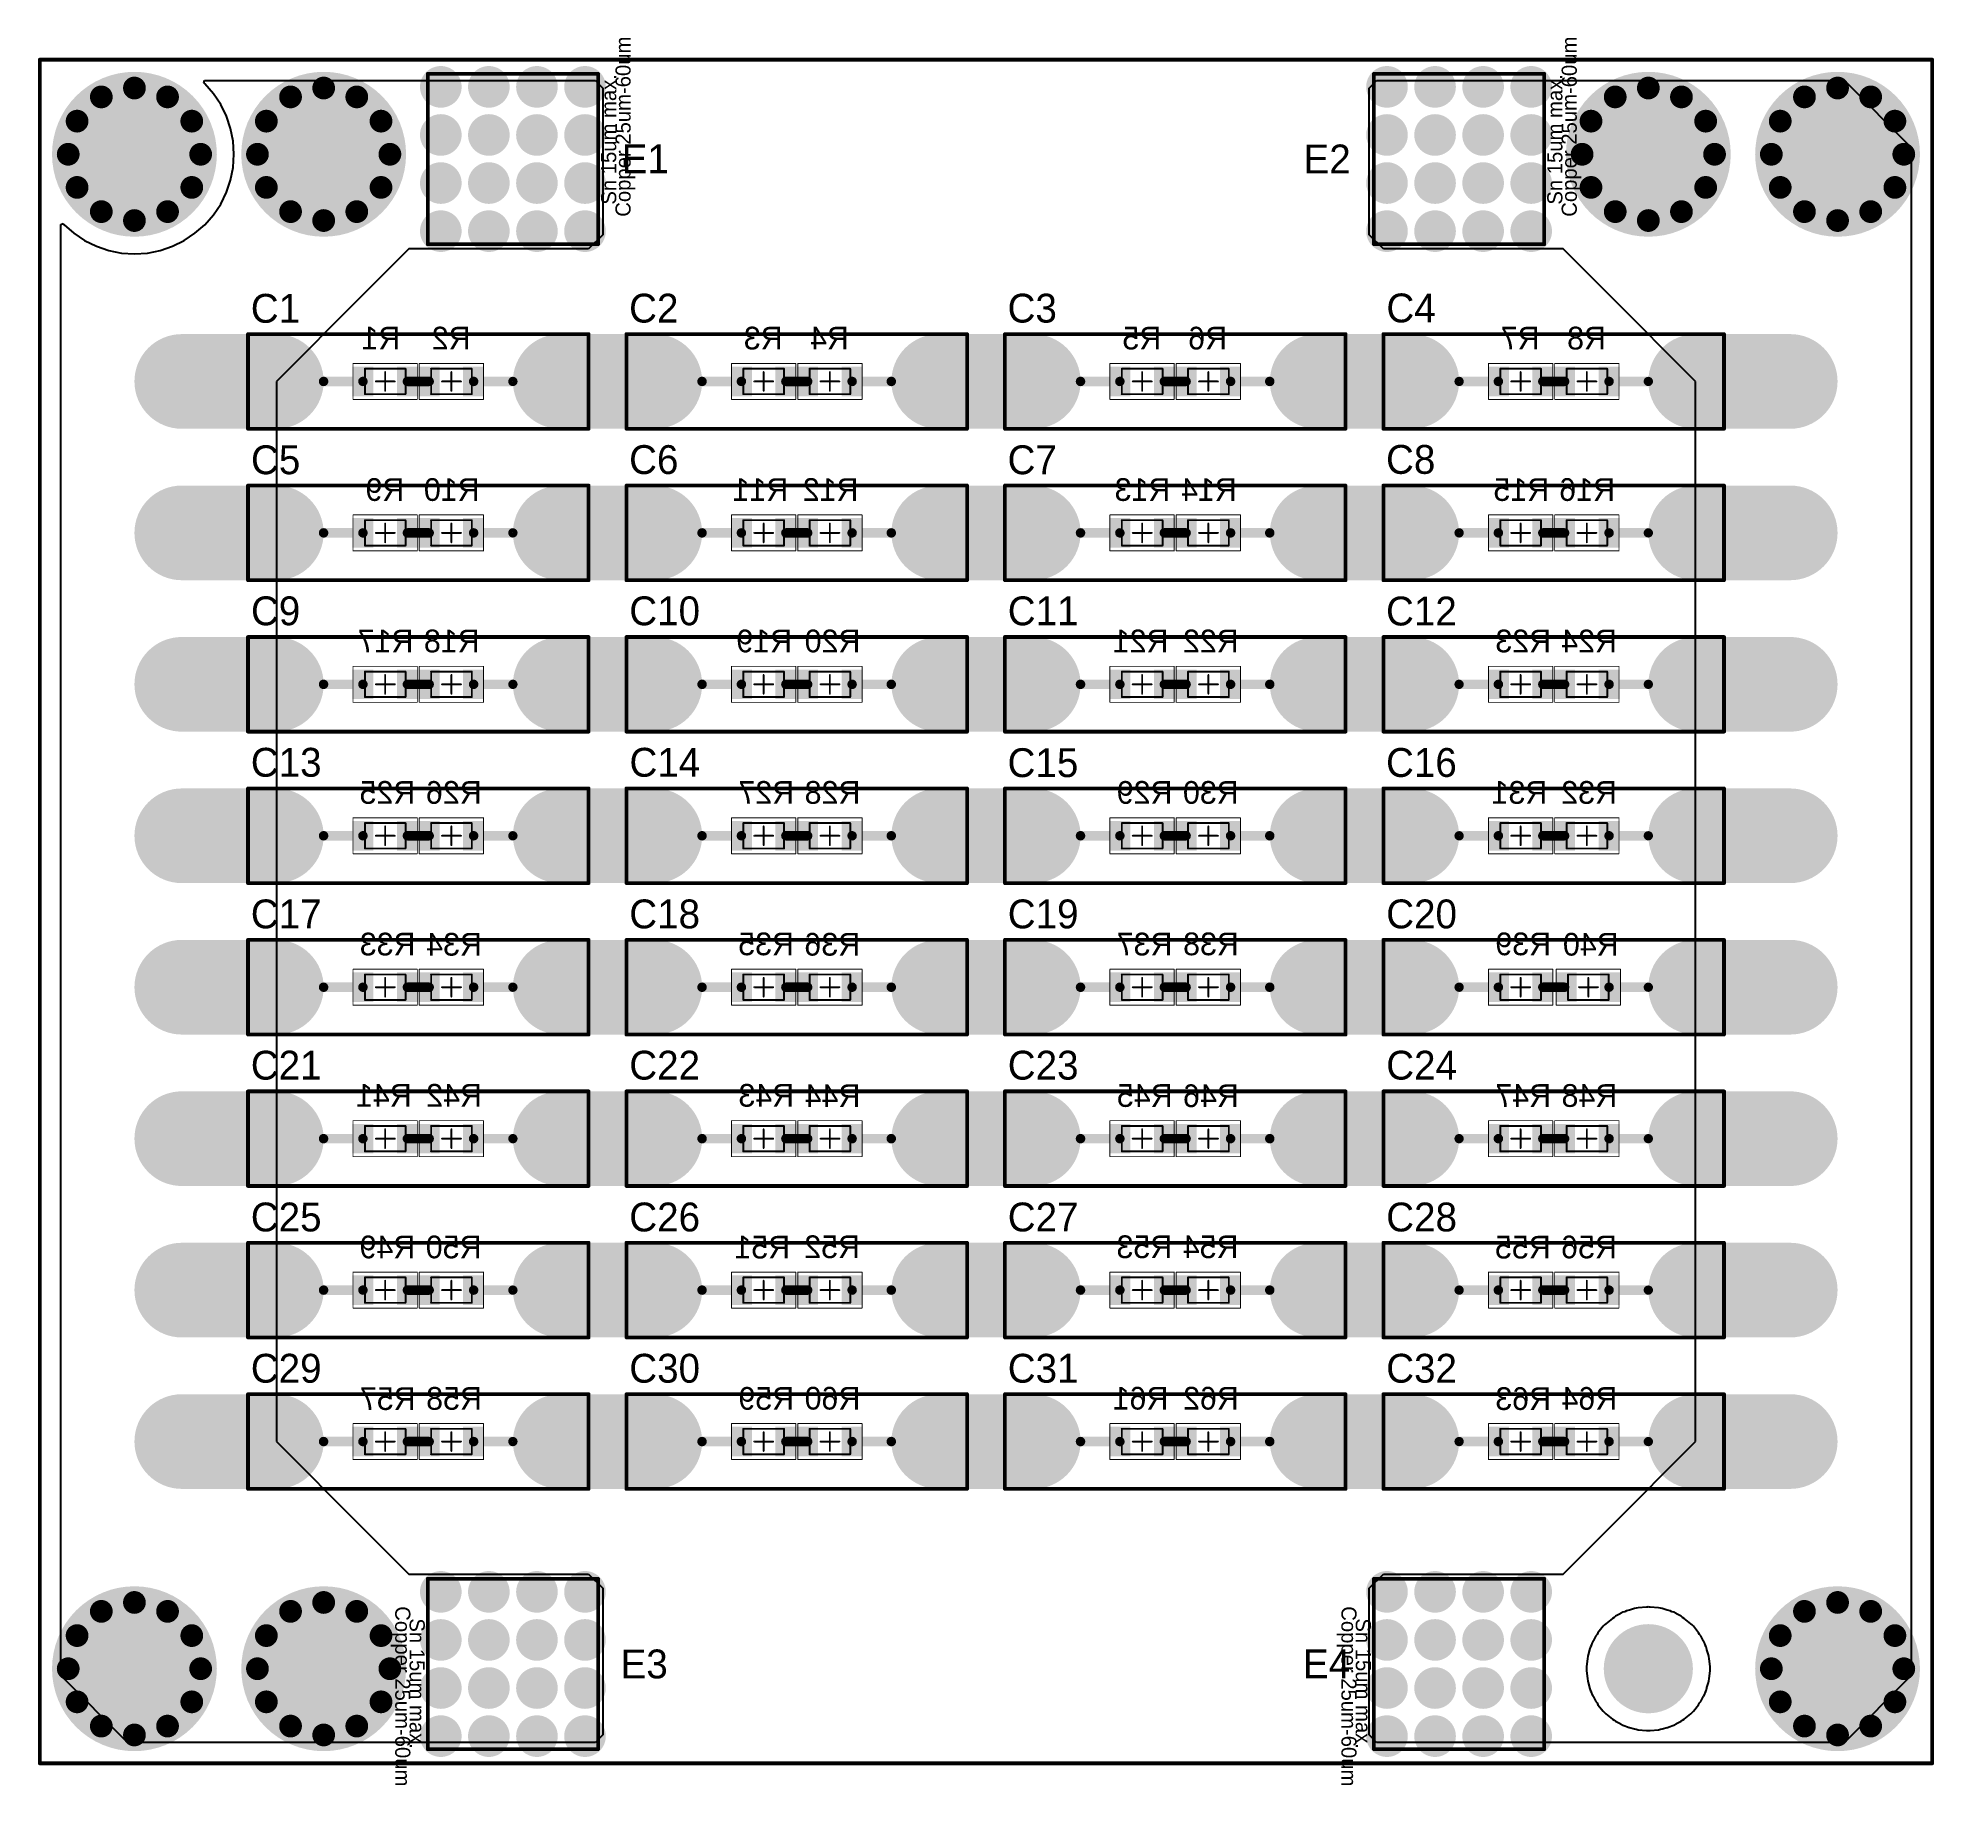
# Model space of a CAD drawing. Extents: x 87 to 188, y 111 to 204.
import ezdxf

# ---------------------------------------------------------------- set-up
doc = ezdxf.new("R2010")
doc.units = 0
doc.layers.get('0').update_dxf_attribs({"linetype": 'CONTINUOUS'})
for name, color, linetype in [('BOTTOMLAYER', 5, 'CONTINUOUS'), ('BOTTOMOVERLAY', 54, 'CONTINUOUS'), ('BOTTOMPASTE', 16, 'CONTINUOUS'), ('BOTTOMSOLDER', 6, 'CONTINUOUS'), ('KEEPOUTLAYER', 6, 'CONTINUOUS'), ('MECHANICAL13', 56, 'CONTINUOUS'), ('MECHANICAL15', 56, 'CONTINUOUS'), ('MECHANICAL4', 56, 'CONTINUOUS'), ('MECHANICAL7', 56, 'CONTINUOUS'), ('MULTILAYER', 9, 'CONTINUOUS'), ('TOPLAYER', 1, 'CONTINUOUS'), ('TOPOVERLAY', 2, 'CONTINUOUS'), ('TOPSOLDER', 216, 'CONTINUOUS')]:
    doc.layers.add(name, color=color, linetype=linetype)

msp = doc.modelspace()

# ---------------------------------------------------------------- texts
at = {"layer": 'BOTTOMOVERLAY', "text_generation_flag": 2}
for s, p in [('R1', (106.55, 187.19)), ('R2', (110.26, 187.19)), ('R3', (126.75, 187.19)), ('R4', (130.25, 187.19)), ('R5', (146.76, 187.19)), ('R6', (150.24, 187.19)), ('R7', (166.75, 187.19)), ('R8', (170.26, 187.19)), ('R9', (106.76, 179.19)), ('R10', (110.74, 179.19)), ('R11', (127.05, 179.19)), ('R12', (130.76, 179.19)), ('R13', (147.24, 179.19)), ('R14', (150.75, 179.19)), ('R15', (167.26, 179.19)), ('R16', (170.74, 179.19)), ('R17', (107.24, 171.19)), ('R18', (110.74, 171.19)), ('R19', (127.25, 171.19)), ('R20', (130.86, 171.19)), ('R21', (147.14, 171.19)), ('R22', (150.85, 171.19)), ('R23', (167.36, 171.19)), ('R24', (170.84, 171.19)), ('R25', (107.34, 163.19)), ('R26', (110.85, 163.19)), ('R27', (127.36, 163.19)), ('R28', (130.86, 163.19)), ('R29', (147.35, 163.19)), ('R30', (150.85, 163.19)), ('R31', (167.16, 163.19)), ('R32', (170.84, 163.19)), ('R33', (107.35, 155.18)), ('R34', (110.86, 155.17)), ('R35', (127.35, 155.19)), ('R36', (130.85, 155.17)), ('R37', (147.35, 155.18)), ('R38', (150.86, 155.19)), ('R39', (167.36, 155.19)), ('R40', (170.93, 155.17)), ('R41', (107.15, 147.19)), ('R42', (110.86, 147.19)), ('R43', (127.36, 147.19)), ('R44', (130.86, 147.17)), ('R45', (147.36, 147.18)), ('R46', (150.86, 147.17)), ('R47', (167.36, 147.18)), ('R48', (170.86, 147.18)), ('R49', (107.34, 139.18)), ('R50', (110.84, 139.18)), ('R51', (127.15, 139.17)), ('R52', (130.84, 139.19)), ('R53', (147.34, 139.19)), ('R54', (150.84, 139.19)), ('R55', (167.34, 139.17)), ('R56', (170.84, 139.18)), ('R57', (107.36, 131.17)), ('R58', (110.86, 131.18)), ('R59', (127.36, 131.18)), ('R60', (130.86, 131.19)), ('R61', (147.14, 131.19)), ('R62', (150.86, 131.19)), ('R63', (167.36, 131.17)), ('R64', (170.86, 131.18))]:
    msp.add_text(s, height=1.2, dxfattribs=at).set_placement(p)
at = {"layer": 'TOPOVERLAY'}
for s, p in [('E1', (118.25, 196.5)), ('E2', (154.28, 196.49)), ('C1', (98.65, 188.6)), ('C2', (118.64, 188.61)), ('C3', (138.64, 188.61)), ('C4', (158.66, 188.62)), ('C5', (98.66, 180.6)), ('C6', (118.64, 180.61)), ('C7', (138.64, 180.6)), ('C8', (158.64, 180.62)), ('C9', (98.66, 172.62)), ('C10', (118.65, 172.62)), ('C11', (138.65, 172.62)), ('C12', (158.64, 172.61)), ('C13', (98.65, 164.62)), ('C14', (118.66, 164.62)), ('C15', (138.64, 164.6)), ('C16', (158.64, 164.61)), ('C17', (98.65, 156.61)), ('C18', (118.65, 156.61)), ('C19', (138.65, 156.61)), ('C20', (158.65, 156.61)), ('C21', (98.65, 148.62)), ('C22', (118.65, 148.62)), ('C23', (138.65, 148.62)), ('C24', (158.65, 148.62)), ('C25', (98.65, 140.6)), ('C26', (118.65, 140.6)), ('C27', (138.65, 140.6)), ('C28', (158.65, 140.6)), ('C29', (98.65, 132.61)), ('C30', (118.65, 132.61)), ('C31', (138.65, 132.61)), ('C32', (158.65, 132.61)), ('E3', (118.19, 116.99)), ('E4', (154.25, 117))]:
    msp.add_text(s, height=1.524, dxfattribs=at).set_placement(p)

# ---------------------------------------------------------------- blocks, each defined once
blk = doc.blocks.new('B32672_6_2_1600V_1')
at = {"layer": 'BOTTOMLAYER', "const_width": 1.5}
for points in [[(-8.25, 0, 1), (-6.75, 0, 1)], [(6.75, 0, 1), (8.25, 0, 1)]]:
    blk.add_lwpolyline(points, format="xyb", close=True, dxfattribs=at)
at = {"layer": 'BOTTOMSOLDER', "const_width": 1.6}
for points in [[(-8.3, 0, 1), (-6.7, 0, 1)], [(6.7, 0, 1), (8.3, 0, 1)]]:
    blk.add_lwpolyline(points, format="xyb", close=True, dxfattribs=at)
at = {"layer": 'MULTILAYER', "const_width": 1.5}
for points in [[(-8.25, 0, 1), (-6.75, 0, 1)], [(6.75, 0, 1), (8.25, 0, 1)]]:
    blk.add_lwpolyline(points, format="xyb", close=True, dxfattribs=at)
at = {"layer": 'TOPLAYER', "const_width": 1.5}
for points in [[(-8.25, 0, 1), (-6.75, 0, 1)], [(6.75, 0, 1), (8.25, 0, 1)]]:
    blk.add_lwpolyline(points, format="xyb", close=True, dxfattribs=at)
at = {"layer": 'TOPOVERLAY', "const_width": 0.2}
for points in [[(-9, 2.5), (9, 2.5)], [(-9, -2.5), (-9, 2.5)], [(9, -2.5), (9, 2.5)], [(-9, -2.5), (9, -2.5)]]:
    blk.add_lwpolyline(points, dxfattribs=at)
at = {"layer": 'TOPOVERLAY', "const_width": 0.1}
for points in [[(-9.05, 2.5, 1), (-8.95, 2.5, 1)], [(-9.05, 2.5, 1), (-8.95, 2.5, 1)], [(8.95, 2.5, 1), (9.05, 2.5, 1)], [(8.95, 2.5, 1), (9.05, 2.5, 1)], [(-9.05, -2.5, 1), (-8.95, -2.5, 1)], [(-9.05, -2.5, 1), (-8.95, -2.5, 1)], [(8.95, -2.5, 1), (9.05, -2.5, 1)], [(8.95, -2.5, 1), (9.05, -2.5, 1)]]:
    blk.add_lwpolyline(points, format="xyb", close=True, dxfattribs=at)
at = {"layer": 'TOPSOLDER', "const_width": 1.6}
for points in [[(-8.3, 0, 1), (-6.7, 0, 1)], [(6.7, 0, 1), (8.3, 0, 1)]]:
    blk.add_lwpolyline(points, format="xyb", close=True, dxfattribs=at)
blk = doc.blocks.new('B32672_6_2_1600V_2')
at = {"layer": 'BOTTOMLAYER', "const_width": 1.5}
for points in [[(-8.25, 0, 1), (-6.75, 0, 1)], [(6.75, 0, 1), (8.25, 0, 1)]]:
    blk.add_lwpolyline(points, format="xyb", close=True, dxfattribs=at)
at = {"layer": 'BOTTOMSOLDER', "const_width": 1.6}
for points in [[(-8.3, 0, 1), (-6.7, 0, 1)], [(6.7, 0, 1), (8.3, 0, 1)]]:
    blk.add_lwpolyline(points, format="xyb", close=True, dxfattribs=at)
at = {"layer": 'MULTILAYER', "const_width": 1.5}
for points in [[(-8.25, 0, 1), (-6.75, 0, 1)], [(6.75, 0, 1), (8.25, 0, 1)]]:
    blk.add_lwpolyline(points, format="xyb", close=True, dxfattribs=at)
at = {"layer": 'TOPLAYER', "const_width": 1.5}
for points in [[(-8.25, 0, 1), (-6.75, 0, 1)], [(6.75, 0, 1), (8.25, 0, 1)]]:
    blk.add_lwpolyline(points, format="xyb", close=True, dxfattribs=at)
at = {"layer": 'TOPOVERLAY', "const_width": 0.2}
for points in [[(-9, 2.5), (9, 2.5)], [(-9, -2.5), (-9, 2.5)], [(9, -2.5), (9, 2.5)], [(-9, -2.5), (9, -2.5)]]:
    blk.add_lwpolyline(points, dxfattribs=at)
at = {"layer": 'TOPOVERLAY', "const_width": 0.1}
for points in [[(-9.05, 2.5, 1), (-8.95, 2.5, 1)], [(-9.05, 2.5, 1), (-8.95, 2.5, 1)], [(8.95, 2.5, 1), (9.05, 2.5, 1)], [(8.95, 2.5, 1), (9.05, 2.5, 1)], [(-9.05, -2.5, 1), (-8.95, -2.5, 1)], [(-9.05, -2.5, 1), (-8.95, -2.5, 1)], [(8.95, -2.5, 1), (9.05, -2.5, 1)], [(8.95, -2.5, 1), (9.05, -2.5, 1)]]:
    blk.add_lwpolyline(points, format="xyb", close=True, dxfattribs=at)
at = {"layer": 'TOPSOLDER', "const_width": 1.6}
for points in [[(-8.3, 0, 1), (-6.7, 0, 1)], [(6.7, 0, 1), (8.3, 0, 1)]]:
    blk.add_lwpolyline(points, format="xyb", close=True, dxfattribs=at)
blk = doc.blocks.new('B32672_6_2_1600V_3')
at = {"layer": 'BOTTOMLAYER', "const_width": 1.5}
for points in [[(-8.25, 0, 1), (-6.75, 0, 1)], [(6.75, 0, 1), (8.25, 0, 1)]]:
    blk.add_lwpolyline(points, format="xyb", close=True, dxfattribs=at)
at = {"layer": 'BOTTOMSOLDER', "const_width": 1.6}
for points in [[(-8.3, 0, 1), (-6.7, 0, 1)], [(6.7, 0, 1), (8.3, 0, 1)]]:
    blk.add_lwpolyline(points, format="xyb", close=True, dxfattribs=at)
at = {"layer": 'MULTILAYER', "const_width": 1.5}
for points in [[(-8.25, 0, 1), (-6.75, 0, 1)], [(6.75, 0, 1), (8.25, 0, 1)]]:
    blk.add_lwpolyline(points, format="xyb", close=True, dxfattribs=at)
at = {"layer": 'TOPLAYER', "const_width": 1.5}
for points in [[(-8.25, 0, 1), (-6.75, 0, 1)], [(6.75, 0, 1), (8.25, 0, 1)]]:
    blk.add_lwpolyline(points, format="xyb", close=True, dxfattribs=at)
at = {"layer": 'TOPOVERLAY', "const_width": 0.2}
for points in [[(-9, 2.5), (9, 2.5)], [(-9, -2.5), (-9, 2.5)], [(9, -2.5), (9, 2.5)], [(-9, -2.5), (9, -2.5)]]:
    blk.add_lwpolyline(points, dxfattribs=at)
at = {"layer": 'TOPOVERLAY', "const_width": 0.1}
for points in [[(-9.05, 2.5, 1), (-8.95, 2.5, 1)], [(-9.05, 2.5, 1), (-8.95, 2.5, 1)], [(8.95, 2.5, 1), (9.05, 2.5, 1)], [(8.95, 2.5, 1), (9.05, 2.5, 1)], [(-9.05, -2.5, 1), (-8.95, -2.5, 1)], [(-9.05, -2.5, 1), (-8.95, -2.5, 1)], [(8.95, -2.5, 1), (9.05, -2.5, 1)], [(8.95, -2.5, 1), (9.05, -2.5, 1)]]:
    blk.add_lwpolyline(points, format="xyb", close=True, dxfattribs=at)
at = {"layer": 'TOPSOLDER', "const_width": 1.6}
for points in [[(-8.3, 0, 1), (-6.7, 0, 1)], [(6.7, 0, 1), (8.3, 0, 1)]]:
    blk.add_lwpolyline(points, format="xyb", close=True, dxfattribs=at)
blk = doc.blocks.new('B32672_6_2_1600V_4')
at = {"layer": 'BOTTOMLAYER', "const_width": 1.5}
for points in [[(-8.25, 0, 1), (-6.75, 0, 1)], [(6.75, 0, 1), (8.25, 0, 1)]]:
    blk.add_lwpolyline(points, format="xyb", close=True, dxfattribs=at)
at = {"layer": 'BOTTOMSOLDER', "const_width": 1.6}
for points in [[(-8.3, 0, 1), (-6.7, 0, 1)], [(6.7, 0, 1), (8.3, 0, 1)]]:
    blk.add_lwpolyline(points, format="xyb", close=True, dxfattribs=at)
at = {"layer": 'MULTILAYER', "const_width": 1.5}
for points in [[(-8.25, 0, 1), (-6.75, 0, 1)], [(6.75, 0, 1), (8.25, 0, 1)]]:
    blk.add_lwpolyline(points, format="xyb", close=True, dxfattribs=at)
at = {"layer": 'TOPLAYER', "const_width": 1.5}
for points in [[(-8.25, 0, 1), (-6.75, 0, 1)], [(6.75, 0, 1), (8.25, 0, 1)]]:
    blk.add_lwpolyline(points, format="xyb", close=True, dxfattribs=at)
at = {"layer": 'TOPOVERLAY', "const_width": 0.2}
for points in [[(-9, 2.5), (9, 2.5)], [(-9, -2.5), (-9, 2.5)], [(9, -2.5), (9, 2.5)], [(-9, -2.5), (9, -2.5)]]:
    blk.add_lwpolyline(points, dxfattribs=at)
at = {"layer": 'TOPOVERLAY', "const_width": 0.1}
for points in [[(-9.05, 2.5, 1), (-8.95, 2.5, 1)], [(-9.05, 2.5, 1), (-8.95, 2.5, 1)], [(8.95, 2.5, 1), (9.05, 2.5, 1)], [(8.95, 2.5, 1), (9.05, 2.5, 1)], [(-9.05, -2.5, 1), (-8.95, -2.5, 1)], [(-9.05, -2.5, 1), (-8.95, -2.5, 1)], [(8.95, -2.5, 1), (9.05, -2.5, 1)], [(8.95, -2.5, 1), (9.05, -2.5, 1)]]:
    blk.add_lwpolyline(points, format="xyb", close=True, dxfattribs=at)
at = {"layer": 'TOPSOLDER', "const_width": 1.6}
for points in [[(-8.3, 0, 1), (-6.7, 0, 1)], [(6.7, 0, 1), (8.3, 0, 1)]]:
    blk.add_lwpolyline(points, format="xyb", close=True, dxfattribs=at)
blk = doc.blocks.new('B32672_6_2_1600V_5')
at = {"layer": 'BOTTOMLAYER', "const_width": 1.5}
for points in [[(-8.25, 0, 1), (-6.75, 0, 1)], [(6.75, 0, 1), (8.25, 0, 1)]]:
    blk.add_lwpolyline(points, format="xyb", close=True, dxfattribs=at)
at = {"layer": 'BOTTOMSOLDER', "const_width": 1.6}
for points in [[(-8.3, 0, 1), (-6.7, 0, 1)], [(6.7, 0, 1), (8.3, 0, 1)]]:
    blk.add_lwpolyline(points, format="xyb", close=True, dxfattribs=at)
at = {"layer": 'MULTILAYER', "const_width": 1.5}
for points in [[(-8.25, 0, 1), (-6.75, 0, 1)], [(6.75, 0, 1), (8.25, 0, 1)]]:
    blk.add_lwpolyline(points, format="xyb", close=True, dxfattribs=at)
at = {"layer": 'TOPLAYER', "const_width": 1.5}
for points in [[(-8.25, 0, 1), (-6.75, 0, 1)], [(6.75, 0, 1), (8.25, 0, 1)]]:
    blk.add_lwpolyline(points, format="xyb", close=True, dxfattribs=at)
at = {"layer": 'TOPOVERLAY', "const_width": 0.2}
for points in [[(-9, 2.5), (9, 2.5)], [(-9, -2.5), (-9, 2.5)], [(9, -2.5), (9, 2.5)], [(-9, -2.5), (9, -2.5)]]:
    blk.add_lwpolyline(points, dxfattribs=at)
at = {"layer": 'TOPOVERLAY', "const_width": 0.1}
for points in [[(-9.05, 2.5, 1), (-8.95, 2.5, 1)], [(-9.05, 2.5, 1), (-8.95, 2.5, 1)], [(8.95, 2.5, 1), (9.05, 2.5, 1)], [(8.95, 2.5, 1), (9.05, 2.5, 1)], [(-9.05, -2.5, 1), (-8.95, -2.5, 1)], [(-9.05, -2.5, 1), (-8.95, -2.5, 1)], [(8.95, -2.5, 1), (9.05, -2.5, 1)], [(8.95, -2.5, 1), (9.05, -2.5, 1)]]:
    blk.add_lwpolyline(points, format="xyb", close=True, dxfattribs=at)
at = {"layer": 'TOPSOLDER', "const_width": 1.6}
for points in [[(-8.3, 0, 1), (-6.7, 0, 1)], [(6.7, 0, 1), (8.3, 0, 1)]]:
    blk.add_lwpolyline(points, format="xyb", close=True, dxfattribs=at)
blk = doc.blocks.new('B32672_6_2_1600V_6')
at = {"layer": 'BOTTOMLAYER', "const_width": 1.5}
for points in [[(-8.25, 0, 1), (-6.75, 0, 1)], [(6.75, 0, 1), (8.25, 0, 1)]]:
    blk.add_lwpolyline(points, format="xyb", close=True, dxfattribs=at)
at = {"layer": 'BOTTOMSOLDER', "const_width": 1.6}
for points in [[(-8.3, 0, 1), (-6.7, 0, 1)], [(6.7, 0, 1), (8.3, 0, 1)]]:
    blk.add_lwpolyline(points, format="xyb", close=True, dxfattribs=at)
at = {"layer": 'MULTILAYER', "const_width": 1.5}
for points in [[(-8.25, 0, 1), (-6.75, 0, 1)], [(6.75, 0, 1), (8.25, 0, 1)]]:
    blk.add_lwpolyline(points, format="xyb", close=True, dxfattribs=at)
at = {"layer": 'TOPLAYER', "const_width": 1.5}
for points in [[(-8.25, 0, 1), (-6.75, 0, 1)], [(6.75, 0, 1), (8.25, 0, 1)]]:
    blk.add_lwpolyline(points, format="xyb", close=True, dxfattribs=at)
at = {"layer": 'TOPOVERLAY', "const_width": 0.2}
for points in [[(-9, 2.5), (9, 2.5)], [(-9, -2.5), (-9, 2.5)], [(9, -2.5), (9, 2.5)], [(-9, -2.5), (9, -2.5)]]:
    blk.add_lwpolyline(points, dxfattribs=at)
at = {"layer": 'TOPOVERLAY', "const_width": 0.1}
for points in [[(-9.05, 2.5, 1), (-8.95, 2.5, 1)], [(-9.05, 2.5, 1), (-8.95, 2.5, 1)], [(8.95, 2.5, 1), (9.05, 2.5, 1)], [(8.95, 2.5, 1), (9.05, 2.5, 1)], [(-9.05, -2.5, 1), (-8.95, -2.5, 1)], [(-9.05, -2.5, 1), (-8.95, -2.5, 1)], [(8.95, -2.5, 1), (9.05, -2.5, 1)], [(8.95, -2.5, 1), (9.05, -2.5, 1)]]:
    blk.add_lwpolyline(points, format="xyb", close=True, dxfattribs=at)
at = {"layer": 'TOPSOLDER', "const_width": 1.6}
for points in [[(-8.3, 0, 1), (-6.7, 0, 1)], [(6.7, 0, 1), (8.3, 0, 1)]]:
    blk.add_lwpolyline(points, format="xyb", close=True, dxfattribs=at)
blk = doc.blocks.new('B32672_6_2_1600V_7')
at = {"layer": 'BOTTOMLAYER', "const_width": 1.5}
for points in [[(-8.25, 0, 1), (-6.75, 0, 1)], [(6.75, 0, 1), (8.25, 0, 1)]]:
    blk.add_lwpolyline(points, format="xyb", close=True, dxfattribs=at)
at = {"layer": 'BOTTOMSOLDER', "const_width": 1.6}
for points in [[(-8.3, 0, 1), (-6.7, 0, 1)], [(6.7, 0, 1), (8.3, 0, 1)]]:
    blk.add_lwpolyline(points, format="xyb", close=True, dxfattribs=at)
at = {"layer": 'MULTILAYER', "const_width": 1.5}
for points in [[(-8.25, 0, 1), (-6.75, 0, 1)], [(6.75, 0, 1), (8.25, 0, 1)]]:
    blk.add_lwpolyline(points, format="xyb", close=True, dxfattribs=at)
at = {"layer": 'TOPLAYER', "const_width": 1.5}
for points in [[(-8.25, 0, 1), (-6.75, 0, 1)], [(6.75, 0, 1), (8.25, 0, 1)]]:
    blk.add_lwpolyline(points, format="xyb", close=True, dxfattribs=at)
at = {"layer": 'TOPOVERLAY', "const_width": 0.2}
for points in [[(-9, 2.5), (9, 2.5)], [(-9, -2.5), (-9, 2.5)], [(9, -2.5), (9, 2.5)], [(-9, -2.5), (9, -2.5)]]:
    blk.add_lwpolyline(points, dxfattribs=at)
at = {"layer": 'TOPOVERLAY', "const_width": 0.1}
for points in [[(-9.05, 2.5, 1), (-8.95, 2.5, 1)], [(-9.05, 2.5, 1), (-8.95, 2.5, 1)], [(8.95, 2.5, 1), (9.05, 2.5, 1)], [(8.95, 2.5, 1), (9.05, 2.5, 1)], [(-9.05, -2.5, 1), (-8.95, -2.5, 1)], [(-9.05, -2.5, 1), (-8.95, -2.5, 1)], [(8.95, -2.5, 1), (9.05, -2.5, 1)], [(8.95, -2.5, 1), (9.05, -2.5, 1)]]:
    blk.add_lwpolyline(points, format="xyb", close=True, dxfattribs=at)
at = {"layer": 'TOPSOLDER', "const_width": 1.6}
for points in [[(-8.3, 0, 1), (-6.7, 0, 1)], [(6.7, 0, 1), (8.3, 0, 1)]]:
    blk.add_lwpolyline(points, format="xyb", close=True, dxfattribs=at)
blk = doc.blocks.new('B32672_6_2_1600V_8')
at = {"layer": 'BOTTOMLAYER', "const_width": 1.5}
for points in [[(-8.25, 0, 1), (-6.75, 0, 1)], [(6.75, 0, 1), (8.25, 0, 1)]]:
    blk.add_lwpolyline(points, format="xyb", close=True, dxfattribs=at)
at = {"layer": 'BOTTOMSOLDER', "const_width": 1.6}
for points in [[(-8.3, 0, 1), (-6.7, 0, 1)], [(6.7, 0, 1), (8.3, 0, 1)]]:
    blk.add_lwpolyline(points, format="xyb", close=True, dxfattribs=at)
at = {"layer": 'MULTILAYER', "const_width": 1.5}
for points in [[(-8.25, 0, 1), (-6.75, 0, 1)], [(6.75, 0, 1), (8.25, 0, 1)]]:
    blk.add_lwpolyline(points, format="xyb", close=True, dxfattribs=at)
at = {"layer": 'TOPLAYER', "const_width": 1.5}
for points in [[(-8.25, 0, 1), (-6.75, 0, 1)], [(6.75, 0, 1), (8.25, 0, 1)]]:
    blk.add_lwpolyline(points, format="xyb", close=True, dxfattribs=at)
at = {"layer": 'TOPOVERLAY', "const_width": 0.2}
for points in [[(-9, 2.5), (9, 2.5)], [(-9, -2.5), (-9, 2.5)], [(9, -2.5), (9, 2.5)], [(-9, -2.5), (9, -2.5)]]:
    blk.add_lwpolyline(points, dxfattribs=at)
at = {"layer": 'TOPOVERLAY', "const_width": 0.1}
for points in [[(-9.05, 2.5, 1), (-8.95, 2.5, 1)], [(-9.05, 2.5, 1), (-8.95, 2.5, 1)], [(8.95, 2.5, 1), (9.05, 2.5, 1)], [(8.95, 2.5, 1), (9.05, 2.5, 1)], [(-9.05, -2.5, 1), (-8.95, -2.5, 1)], [(-9.05, -2.5, 1), (-8.95, -2.5, 1)], [(8.95, -2.5, 1), (9.05, -2.5, 1)], [(8.95, -2.5, 1), (9.05, -2.5, 1)]]:
    blk.add_lwpolyline(points, format="xyb", close=True, dxfattribs=at)
at = {"layer": 'TOPSOLDER', "const_width": 1.6}
for points in [[(-8.3, 0, 1), (-6.7, 0, 1)], [(6.7, 0, 1), (8.3, 0, 1)]]:
    blk.add_lwpolyline(points, format="xyb", close=True, dxfattribs=at)
blk = doc.blocks.new('B32672_6_2_1600V_9')
at = {"layer": 'BOTTOMLAYER', "const_width": 1.5}
for points in [[(-8.25, 0, 1), (-6.75, 0, 1)], [(6.75, 0, 1), (8.25, 0, 1)]]:
    blk.add_lwpolyline(points, format="xyb", close=True, dxfattribs=at)
at = {"layer": 'BOTTOMSOLDER', "const_width": 1.6}
for points in [[(-8.3, 0, 1), (-6.7, 0, 1)], [(6.7, 0, 1), (8.3, 0, 1)]]:
    blk.add_lwpolyline(points, format="xyb", close=True, dxfattribs=at)
at = {"layer": 'MULTILAYER', "const_width": 1.5}
for points in [[(-8.25, 0, 1), (-6.75, 0, 1)], [(6.75, 0, 1), (8.25, 0, 1)]]:
    blk.add_lwpolyline(points, format="xyb", close=True, dxfattribs=at)
at = {"layer": 'TOPLAYER', "const_width": 1.5}
for points in [[(-8.25, 0, 1), (-6.75, 0, 1)], [(6.75, 0, 1), (8.25, 0, 1)]]:
    blk.add_lwpolyline(points, format="xyb", close=True, dxfattribs=at)
at = {"layer": 'TOPOVERLAY', "const_width": 0.2}
for points in [[(-9, 2.5), (9, 2.5)], [(-9, -2.5), (-9, 2.5)], [(9, -2.5), (9, 2.5)], [(-9, -2.5), (9, -2.5)]]:
    blk.add_lwpolyline(points, dxfattribs=at)
at = {"layer": 'TOPOVERLAY', "const_width": 0.1}
for points in [[(-9.05, 2.5, 1), (-8.95, 2.5, 1)], [(-9.05, 2.5, 1), (-8.95, 2.5, 1)], [(8.95, 2.5, 1), (9.05, 2.5, 1)], [(8.95, 2.5, 1), (9.05, 2.5, 1)], [(-9.05, -2.5, 1), (-8.95, -2.5, 1)], [(-9.05, -2.5, 1), (-8.95, -2.5, 1)], [(8.95, -2.5, 1), (9.05, -2.5, 1)], [(8.95, -2.5, 1), (9.05, -2.5, 1)]]:
    blk.add_lwpolyline(points, format="xyb", close=True, dxfattribs=at)
at = {"layer": 'TOPSOLDER', "const_width": 1.6}
for points in [[(-8.3, 0, 1), (-6.7, 0, 1)], [(6.7, 0, 1), (8.3, 0, 1)]]:
    blk.add_lwpolyline(points, format="xyb", close=True, dxfattribs=at)
blk = doc.blocks.new('B32672_6_2_1600V_10')
at = {"layer": 'BOTTOMLAYER', "const_width": 1.5}
for points in [[(-8.25, 0, 1), (-6.75, 0, 1)], [(6.75, 0, 1), (8.25, 0, 1)]]:
    blk.add_lwpolyline(points, format="xyb", close=True, dxfattribs=at)
at = {"layer": 'BOTTOMSOLDER', "const_width": 1.6}
for points in [[(-8.3, 0, 1), (-6.7, 0, 1)], [(6.7, 0, 1), (8.3, 0, 1)]]:
    blk.add_lwpolyline(points, format="xyb", close=True, dxfattribs=at)
at = {"layer": 'MULTILAYER', "const_width": 1.5}
for points in [[(-8.25, 0, 1), (-6.75, 0, 1)], [(6.75, 0, 1), (8.25, 0, 1)]]:
    blk.add_lwpolyline(points, format="xyb", close=True, dxfattribs=at)
at = {"layer": 'TOPLAYER', "const_width": 1.5}
for points in [[(-8.25, 0, 1), (-6.75, 0, 1)], [(6.75, 0, 1), (8.25, 0, 1)]]:
    blk.add_lwpolyline(points, format="xyb", close=True, dxfattribs=at)
at = {"layer": 'TOPOVERLAY', "const_width": 0.2}
for points in [[(-9, 2.5), (9, 2.5)], [(-9, -2.5), (-9, 2.5)], [(9, -2.5), (9, 2.5)], [(-9, -2.5), (9, -2.5)]]:
    blk.add_lwpolyline(points, dxfattribs=at)
at = {"layer": 'TOPOVERLAY', "const_width": 0.1}
for points in [[(-9.05, 2.5, 1), (-8.95, 2.5, 1)], [(-9.05, 2.5, 1), (-8.95, 2.5, 1)], [(8.95, 2.5, 1), (9.05, 2.5, 1)], [(8.95, 2.5, 1), (9.05, 2.5, 1)], [(-9.05, -2.5, 1), (-8.95, -2.5, 1)], [(-9.05, -2.5, 1), (-8.95, -2.5, 1)], [(8.95, -2.5, 1), (9.05, -2.5, 1)], [(8.95, -2.5, 1), (9.05, -2.5, 1)]]:
    blk.add_lwpolyline(points, format="xyb", close=True, dxfattribs=at)
at = {"layer": 'TOPSOLDER', "const_width": 1.6}
for points in [[(-8.3, 0, 1), (-6.7, 0, 1)], [(6.7, 0, 1), (8.3, 0, 1)]]:
    blk.add_lwpolyline(points, format="xyb", close=True, dxfattribs=at)
blk = doc.blocks.new('B32672_6_2_1600V_11')
at = {"layer": 'BOTTOMLAYER', "const_width": 1.5}
for points in [[(-8.25, 0, 1), (-6.75, 0, 1)], [(6.75, 0, 1), (8.25, 0, 1)]]:
    blk.add_lwpolyline(points, format="xyb", close=True, dxfattribs=at)
at = {"layer": 'BOTTOMSOLDER', "const_width": 1.6}
for points in [[(-8.3, 0, 1), (-6.7, 0, 1)], [(6.7, 0, 1), (8.3, 0, 1)]]:
    blk.add_lwpolyline(points, format="xyb", close=True, dxfattribs=at)
at = {"layer": 'MULTILAYER', "const_width": 1.5}
for points in [[(-8.25, 0, 1), (-6.75, 0, 1)], [(6.75, 0, 1), (8.25, 0, 1)]]:
    blk.add_lwpolyline(points, format="xyb", close=True, dxfattribs=at)
at = {"layer": 'TOPLAYER', "const_width": 1.5}
for points in [[(-8.25, 0, 1), (-6.75, 0, 1)], [(6.75, 0, 1), (8.25, 0, 1)]]:
    blk.add_lwpolyline(points, format="xyb", close=True, dxfattribs=at)
at = {"layer": 'TOPOVERLAY', "const_width": 0.2}
for points in [[(-9, 2.5), (9, 2.5)], [(-9, -2.5), (-9, 2.5)], [(9, -2.5), (9, 2.5)], [(-9, -2.5), (9, -2.5)]]:
    blk.add_lwpolyline(points, dxfattribs=at)
at = {"layer": 'TOPOVERLAY', "const_width": 0.1}
for points in [[(-9.05, 2.5, 1), (-8.95, 2.5, 1)], [(-9.05, 2.5, 1), (-8.95, 2.5, 1)], [(8.95, 2.5, 1), (9.05, 2.5, 1)], [(8.95, 2.5, 1), (9.05, 2.5, 1)], [(-9.05, -2.5, 1), (-8.95, -2.5, 1)], [(-9.05, -2.5, 1), (-8.95, -2.5, 1)], [(8.95, -2.5, 1), (9.05, -2.5, 1)], [(8.95, -2.5, 1), (9.05, -2.5, 1)]]:
    blk.add_lwpolyline(points, format="xyb", close=True, dxfattribs=at)
at = {"layer": 'TOPSOLDER', "const_width": 1.6}
for points in [[(-8.3, 0, 1), (-6.7, 0, 1)], [(6.7, 0, 1), (8.3, 0, 1)]]:
    blk.add_lwpolyline(points, format="xyb", close=True, dxfattribs=at)
blk = doc.blocks.new('B32672_6_2_1600V_12')
at = {"layer": 'BOTTOMLAYER', "const_width": 1.5}
for points in [[(-8.25, 0, 1), (-6.75, 0, 1)], [(6.75, 0, 1), (8.25, 0, 1)]]:
    blk.add_lwpolyline(points, format="xyb", close=True, dxfattribs=at)
at = {"layer": 'BOTTOMSOLDER', "const_width": 1.6}
for points in [[(-8.3, 0, 1), (-6.7, 0, 1)], [(6.7, 0, 1), (8.3, 0, 1)]]:
    blk.add_lwpolyline(points, format="xyb", close=True, dxfattribs=at)
at = {"layer": 'MULTILAYER', "const_width": 1.5}
for points in [[(-8.25, 0, 1), (-6.75, 0, 1)], [(6.75, 0, 1), (8.25, 0, 1)]]:
    blk.add_lwpolyline(points, format="xyb", close=True, dxfattribs=at)
at = {"layer": 'TOPLAYER', "const_width": 1.5}
for points in [[(-8.25, 0, 1), (-6.75, 0, 1)], [(6.75, 0, 1), (8.25, 0, 1)]]:
    blk.add_lwpolyline(points, format="xyb", close=True, dxfattribs=at)
at = {"layer": 'TOPOVERLAY', "const_width": 0.2}
for points in [[(-9, 2.5), (9, 2.5)], [(-9, -2.5), (-9, 2.5)], [(9, -2.5), (9, 2.5)], [(-9, -2.5), (9, -2.5)]]:
    blk.add_lwpolyline(points, dxfattribs=at)
at = {"layer": 'TOPOVERLAY', "const_width": 0.1}
for points in [[(-9.05, 2.5, 1), (-8.95, 2.5, 1)], [(-9.05, 2.5, 1), (-8.95, 2.5, 1)], [(8.95, 2.5, 1), (9.05, 2.5, 1)], [(8.95, 2.5, 1), (9.05, 2.5, 1)], [(-9.05, -2.5, 1), (-8.95, -2.5, 1)], [(-9.05, -2.5, 1), (-8.95, -2.5, 1)], [(8.95, -2.5, 1), (9.05, -2.5, 1)], [(8.95, -2.5, 1), (9.05, -2.5, 1)]]:
    blk.add_lwpolyline(points, format="xyb", close=True, dxfattribs=at)
at = {"layer": 'TOPSOLDER', "const_width": 1.6}
for points in [[(-8.3, 0, 1), (-6.7, 0, 1)], [(6.7, 0, 1), (8.3, 0, 1)]]:
    blk.add_lwpolyline(points, format="xyb", close=True, dxfattribs=at)
blk = doc.blocks.new('B32672_6_2_1600V_13')
at = {"layer": 'BOTTOMLAYER', "const_width": 1.5}
for points in [[(-8.25, 0, 1), (-6.75, 0, 1)], [(6.75, 0, 1), (8.25, 0, 1)]]:
    blk.add_lwpolyline(points, format="xyb", close=True, dxfattribs=at)
at = {"layer": 'BOTTOMSOLDER', "const_width": 1.6}
for points in [[(-8.3, 0, 1), (-6.7, 0, 1)], [(6.7, 0, 1), (8.3, 0, 1)]]:
    blk.add_lwpolyline(points, format="xyb", close=True, dxfattribs=at)
at = {"layer": 'MULTILAYER', "const_width": 1.5}
for points in [[(-8.25, 0, 1), (-6.75, 0, 1)], [(6.75, 0, 1), (8.25, 0, 1)]]:
    blk.add_lwpolyline(points, format="xyb", close=True, dxfattribs=at)
at = {"layer": 'TOPLAYER', "const_width": 1.5}
for points in [[(-8.25, 0, 1), (-6.75, 0, 1)], [(6.75, 0, 1), (8.25, 0, 1)]]:
    blk.add_lwpolyline(points, format="xyb", close=True, dxfattribs=at)
at = {"layer": 'TOPOVERLAY', "const_width": 0.2}
for points in [[(-9, 2.5), (9, 2.5)], [(-9, -2.5), (-9, 2.5)], [(9, -2.5), (9, 2.5)], [(-9, -2.5), (9, -2.5)]]:
    blk.add_lwpolyline(points, dxfattribs=at)
at = {"layer": 'TOPOVERLAY', "const_width": 0.1}
for points in [[(-9.05, 2.5, 1), (-8.95, 2.5, 1)], [(-9.05, 2.5, 1), (-8.95, 2.5, 1)], [(8.95, 2.5, 1), (9.05, 2.5, 1)], [(8.95, 2.5, 1), (9.05, 2.5, 1)], [(-9.05, -2.5, 1), (-8.95, -2.5, 1)], [(-9.05, -2.5, 1), (-8.95, -2.5, 1)], [(8.95, -2.5, 1), (9.05, -2.5, 1)], [(8.95, -2.5, 1), (9.05, -2.5, 1)]]:
    blk.add_lwpolyline(points, format="xyb", close=True, dxfattribs=at)
at = {"layer": 'TOPSOLDER', "const_width": 1.6}
for points in [[(-8.3, 0, 1), (-6.7, 0, 1)], [(6.7, 0, 1), (8.3, 0, 1)]]:
    blk.add_lwpolyline(points, format="xyb", close=True, dxfattribs=at)
blk = doc.blocks.new('B32672_6_2_1600V_14')
at = {"layer": 'BOTTOMLAYER', "const_width": 1.5}
for points in [[(-8.25, 0, 1), (-6.75, 0, 1)], [(6.75, 0, 1), (8.25, 0, 1)]]:
    blk.add_lwpolyline(points, format="xyb", close=True, dxfattribs=at)
at = {"layer": 'BOTTOMSOLDER', "const_width": 1.6}
for points in [[(-8.3, 0, 1), (-6.7, 0, 1)], [(6.7, 0, 1), (8.3, 0, 1)]]:
    blk.add_lwpolyline(points, format="xyb", close=True, dxfattribs=at)
at = {"layer": 'MULTILAYER', "const_width": 1.5}
for points in [[(-8.25, 0, 1), (-6.75, 0, 1)], [(6.75, 0, 1), (8.25, 0, 1)]]:
    blk.add_lwpolyline(points, format="xyb", close=True, dxfattribs=at)
at = {"layer": 'TOPLAYER', "const_width": 1.5}
for points in [[(-8.25, 0, 1), (-6.75, 0, 1)], [(6.75, 0, 1), (8.25, 0, 1)]]:
    blk.add_lwpolyline(points, format="xyb", close=True, dxfattribs=at)
at = {"layer": 'TOPOVERLAY', "const_width": 0.2}
for points in [[(-9, 2.5), (9, 2.5)], [(-9, -2.5), (-9, 2.5)], [(9, -2.5), (9, 2.5)], [(-9, -2.5), (9, -2.5)]]:
    blk.add_lwpolyline(points, dxfattribs=at)
at = {"layer": 'TOPOVERLAY', "const_width": 0.1}
for points in [[(-9.05, 2.5, 1), (-8.95, 2.5, 1)], [(-9.05, 2.5, 1), (-8.95, 2.5, 1)], [(8.95, 2.5, 1), (9.05, 2.5, 1)], [(8.95, 2.5, 1), (9.05, 2.5, 1)], [(-9.05, -2.5, 1), (-8.95, -2.5, 1)], [(-9.05, -2.5, 1), (-8.95, -2.5, 1)], [(8.95, -2.5, 1), (9.05, -2.5, 1)], [(8.95, -2.5, 1), (9.05, -2.5, 1)]]:
    blk.add_lwpolyline(points, format="xyb", close=True, dxfattribs=at)
at = {"layer": 'TOPSOLDER', "const_width": 1.6}
for points in [[(-8.3, 0, 1), (-6.7, 0, 1)], [(6.7, 0, 1), (8.3, 0, 1)]]:
    blk.add_lwpolyline(points, format="xyb", close=True, dxfattribs=at)
blk = doc.blocks.new('B32672_6_2_1600V_15')
at = {"layer": 'BOTTOMLAYER', "const_width": 1.5}
for points in [[(-8.25, 0, 1), (-6.75, 0, 1)], [(6.75, 0, 1), (8.25, 0, 1)]]:
    blk.add_lwpolyline(points, format="xyb", close=True, dxfattribs=at)
at = {"layer": 'BOTTOMSOLDER', "const_width": 1.6}
for points in [[(-8.3, 0, 1), (-6.7, 0, 1)], [(6.7, 0, 1), (8.3, 0, 1)]]:
    blk.add_lwpolyline(points, format="xyb", close=True, dxfattribs=at)
at = {"layer": 'MULTILAYER', "const_width": 1.5}
for points in [[(-8.25, 0, 1), (-6.75, 0, 1)], [(6.75, 0, 1), (8.25, 0, 1)]]:
    blk.add_lwpolyline(points, format="xyb", close=True, dxfattribs=at)
at = {"layer": 'TOPLAYER', "const_width": 1.5}
for points in [[(-8.25, 0, 1), (-6.75, 0, 1)], [(6.75, 0, 1), (8.25, 0, 1)]]:
    blk.add_lwpolyline(points, format="xyb", close=True, dxfattribs=at)
at = {"layer": 'TOPOVERLAY', "const_width": 0.2}
for points in [[(-9, 2.5), (9, 2.5)], [(-9, -2.5), (-9, 2.5)], [(9, -2.5), (9, 2.5)], [(-9, -2.5), (9, -2.5)]]:
    blk.add_lwpolyline(points, dxfattribs=at)
at = {"layer": 'TOPOVERLAY', "const_width": 0.1}
for points in [[(-9.05, 2.5, 1), (-8.95, 2.5, 1)], [(-9.05, 2.5, 1), (-8.95, 2.5, 1)], [(8.95, 2.5, 1), (9.05, 2.5, 1)], [(8.95, 2.5, 1), (9.05, 2.5, 1)], [(-9.05, -2.5, 1), (-8.95, -2.5, 1)], [(-9.05, -2.5, 1), (-8.95, -2.5, 1)], [(8.95, -2.5, 1), (9.05, -2.5, 1)], [(8.95, -2.5, 1), (9.05, -2.5, 1)]]:
    blk.add_lwpolyline(points, format="xyb", close=True, dxfattribs=at)
at = {"layer": 'TOPSOLDER', "const_width": 1.6}
for points in [[(-8.3, 0, 1), (-6.7, 0, 1)], [(6.7, 0, 1), (8.3, 0, 1)]]:
    blk.add_lwpolyline(points, format="xyb", close=True, dxfattribs=at)
blk = doc.blocks.new('B32672_6_2_1600V_16')
at = {"layer": 'BOTTOMLAYER', "const_width": 1.5}
for points in [[(-8.25, 0, 1), (-6.75, 0, 1)], [(6.75, 0, 1), (8.25, 0, 1)]]:
    blk.add_lwpolyline(points, format="xyb", close=True, dxfattribs=at)
at = {"layer": 'BOTTOMSOLDER', "const_width": 1.6}
for points in [[(-8.3, 0, 1), (-6.7, 0, 1)], [(6.7, 0, 1), (8.3, 0, 1)]]:
    blk.add_lwpolyline(points, format="xyb", close=True, dxfattribs=at)
at = {"layer": 'MULTILAYER', "const_width": 1.5}
for points in [[(-8.25, 0, 1), (-6.75, 0, 1)], [(6.75, 0, 1), (8.25, 0, 1)]]:
    blk.add_lwpolyline(points, format="xyb", close=True, dxfattribs=at)
at = {"layer": 'TOPLAYER', "const_width": 1.5}
for points in [[(-8.25, 0, 1), (-6.75, 0, 1)], [(6.75, 0, 1), (8.25, 0, 1)]]:
    blk.add_lwpolyline(points, format="xyb", close=True, dxfattribs=at)
at = {"layer": 'TOPOVERLAY', "const_width": 0.2}
for points in [[(-9, 2.5), (9, 2.5)], [(-9, -2.5), (-9, 2.5)], [(9, -2.5), (9, 2.5)], [(-9, -2.5), (9, -2.5)]]:
    blk.add_lwpolyline(points, dxfattribs=at)
at = {"layer": 'TOPOVERLAY', "const_width": 0.1}
for points in [[(-9.05, 2.5, 1), (-8.95, 2.5, 1)], [(-9.05, 2.5, 1), (-8.95, 2.5, 1)], [(8.95, 2.5, 1), (9.05, 2.5, 1)], [(8.95, 2.5, 1), (9.05, 2.5, 1)], [(-9.05, -2.5, 1), (-8.95, -2.5, 1)], [(-9.05, -2.5, 1), (-8.95, -2.5, 1)], [(8.95, -2.5, 1), (9.05, -2.5, 1)], [(8.95, -2.5, 1), (9.05, -2.5, 1)]]:
    blk.add_lwpolyline(points, format="xyb", close=True, dxfattribs=at)
at = {"layer": 'TOPSOLDER', "const_width": 1.6}
for points in [[(-8.3, 0, 1), (-6.7, 0, 1)], [(6.7, 0, 1), (8.3, 0, 1)]]:
    blk.add_lwpolyline(points, format="xyb", close=True, dxfattribs=at)
blk = doc.blocks.new('B32672_6_2_1600V_17')
at = {"layer": 'BOTTOMLAYER', "const_width": 1.5}
for points in [[(-8.25, 0, 1), (-6.75, 0, 1)], [(6.75, 0, 1), (8.25, 0, 1)]]:
    blk.add_lwpolyline(points, format="xyb", close=True, dxfattribs=at)
at = {"layer": 'BOTTOMSOLDER', "const_width": 1.6}
for points in [[(-8.3, 0, 1), (-6.7, 0, 1)], [(6.7, 0, 1), (8.3, 0, 1)]]:
    blk.add_lwpolyline(points, format="xyb", close=True, dxfattribs=at)
at = {"layer": 'MULTILAYER', "const_width": 1.5}
for points in [[(-8.25, 0, 1), (-6.75, 0, 1)], [(6.75, 0, 1), (8.25, 0, 1)]]:
    blk.add_lwpolyline(points, format="xyb", close=True, dxfattribs=at)
at = {"layer": 'TOPLAYER', "const_width": 1.5}
for points in [[(-8.25, 0, 1), (-6.75, 0, 1)], [(6.75, 0, 1), (8.25, 0, 1)]]:
    blk.add_lwpolyline(points, format="xyb", close=True, dxfattribs=at)
at = {"layer": 'TOPOVERLAY', "const_width": 0.2}
for points in [[(-9, 2.5), (9, 2.5)], [(-9, -2.5), (-9, 2.5)], [(9, -2.5), (9, 2.5)], [(-9, -2.5), (9, -2.5)]]:
    blk.add_lwpolyline(points, dxfattribs=at)
at = {"layer": 'TOPOVERLAY', "const_width": 0.1}
for points in [[(-9.05, 2.5, 1), (-8.95, 2.5, 1)], [(-9.05, 2.5, 1), (-8.95, 2.5, 1)], [(8.95, 2.5, 1), (9.05, 2.5, 1)], [(8.95, 2.5, 1), (9.05, 2.5, 1)], [(-9.05, -2.5, 1), (-8.95, -2.5, 1)], [(-9.05, -2.5, 1), (-8.95, -2.5, 1)], [(8.95, -2.5, 1), (9.05, -2.5, 1)], [(8.95, -2.5, 1), (9.05, -2.5, 1)]]:
    blk.add_lwpolyline(points, format="xyb", close=True, dxfattribs=at)
at = {"layer": 'TOPSOLDER', "const_width": 1.6}
for points in [[(-8.3, 0, 1), (-6.7, 0, 1)], [(6.7, 0, 1), (8.3, 0, 1)]]:
    blk.add_lwpolyline(points, format="xyb", close=True, dxfattribs=at)
blk = doc.blocks.new('B32672_6_2_1600V_18')
at = {"layer": 'BOTTOMLAYER', "const_width": 1.5}
for points in [[(-8.25, 0, 1), (-6.75, 0, 1)], [(6.75, 0, 1), (8.25, 0, 1)]]:
    blk.add_lwpolyline(points, format="xyb", close=True, dxfattribs=at)
at = {"layer": 'BOTTOMSOLDER', "const_width": 1.6}
for points in [[(-8.3, 0, 1), (-6.7, 0, 1)], [(6.7, 0, 1), (8.3, 0, 1)]]:
    blk.add_lwpolyline(points, format="xyb", close=True, dxfattribs=at)
at = {"layer": 'MULTILAYER', "const_width": 1.5}
for points in [[(-8.25, 0, 1), (-6.75, 0, 1)], [(6.75, 0, 1), (8.25, 0, 1)]]:
    blk.add_lwpolyline(points, format="xyb", close=True, dxfattribs=at)
at = {"layer": 'TOPLAYER', "const_width": 1.5}
for points in [[(-8.25, 0, 1), (-6.75, 0, 1)], [(6.75, 0, 1), (8.25, 0, 1)]]:
    blk.add_lwpolyline(points, format="xyb", close=True, dxfattribs=at)
at = {"layer": 'TOPOVERLAY', "const_width": 0.2}
for points in [[(-9, 2.5), (9, 2.5)], [(-9, -2.5), (-9, 2.5)], [(9, -2.5), (9, 2.5)], [(-9, -2.5), (9, -2.5)]]:
    blk.add_lwpolyline(points, dxfattribs=at)
at = {"layer": 'TOPOVERLAY', "const_width": 0.1}
for points in [[(-9.05, 2.5, 1), (-8.95, 2.5, 1)], [(-9.05, 2.5, 1), (-8.95, 2.5, 1)], [(8.95, 2.5, 1), (9.05, 2.5, 1)], [(8.95, 2.5, 1), (9.05, 2.5, 1)], [(-9.05, -2.5, 1), (-8.95, -2.5, 1)], [(-9.05, -2.5, 1), (-8.95, -2.5, 1)], [(8.95, -2.5, 1), (9.05, -2.5, 1)], [(8.95, -2.5, 1), (9.05, -2.5, 1)]]:
    blk.add_lwpolyline(points, format="xyb", close=True, dxfattribs=at)
at = {"layer": 'TOPSOLDER', "const_width": 1.6}
for points in [[(-8.3, 0, 1), (-6.7, 0, 1)], [(6.7, 0, 1), (8.3, 0, 1)]]:
    blk.add_lwpolyline(points, format="xyb", close=True, dxfattribs=at)
blk = doc.blocks.new('B32672_6_2_1600V_19')
at = {"layer": 'BOTTOMLAYER', "const_width": 1.5}
for points in [[(-8.25, 0, 1), (-6.75, 0, 1)], [(6.75, 0, 1), (8.25, 0, 1)]]:
    blk.add_lwpolyline(points, format="xyb", close=True, dxfattribs=at)
at = {"layer": 'BOTTOMSOLDER', "const_width": 1.6}
for points in [[(-8.3, 0, 1), (-6.7, 0, 1)], [(6.7, 0, 1), (8.3, 0, 1)]]:
    blk.add_lwpolyline(points, format="xyb", close=True, dxfattribs=at)
at = {"layer": 'MULTILAYER', "const_width": 1.5}
for points in [[(-8.25, 0, 1), (-6.75, 0, 1)], [(6.75, 0, 1), (8.25, 0, 1)]]:
    blk.add_lwpolyline(points, format="xyb", close=True, dxfattribs=at)
at = {"layer": 'TOPLAYER', "const_width": 1.5}
for points in [[(-8.25, 0, 1), (-6.75, 0, 1)], [(6.75, 0, 1), (8.25, 0, 1)]]:
    blk.add_lwpolyline(points, format="xyb", close=True, dxfattribs=at)
at = {"layer": 'TOPOVERLAY', "const_width": 0.2}
for points in [[(-9, 2.5), (9, 2.5)], [(-9, -2.5), (-9, 2.5)], [(9, -2.5), (9, 2.5)], [(-9, -2.5), (9, -2.5)]]:
    blk.add_lwpolyline(points, dxfattribs=at)
at = {"layer": 'TOPOVERLAY', "const_width": 0.1}
for points in [[(-9.05, 2.5, 1), (-8.95, 2.5, 1)], [(-9.05, 2.5, 1), (-8.95, 2.5, 1)], [(8.95, 2.5, 1), (9.05, 2.5, 1)], [(8.95, 2.5, 1), (9.05, 2.5, 1)], [(-9.05, -2.5, 1), (-8.95, -2.5, 1)], [(-9.05, -2.5, 1), (-8.95, -2.5, 1)], [(8.95, -2.5, 1), (9.05, -2.5, 1)], [(8.95, -2.5, 1), (9.05, -2.5, 1)]]:
    blk.add_lwpolyline(points, format="xyb", close=True, dxfattribs=at)
at = {"layer": 'TOPSOLDER', "const_width": 1.6}
for points in [[(-8.3, 0, 1), (-6.7, 0, 1)], [(6.7, 0, 1), (8.3, 0, 1)]]:
    blk.add_lwpolyline(points, format="xyb", close=True, dxfattribs=at)
blk = doc.blocks.new('B32672_6_2_1600V_20')
at = {"layer": 'BOTTOMLAYER', "const_width": 1.5}
for points in [[(-8.25, 0, 1), (-6.75, 0, 1)], [(6.75, 0, 1), (8.25, 0, 1)]]:
    blk.add_lwpolyline(points, format="xyb", close=True, dxfattribs=at)
at = {"layer": 'BOTTOMSOLDER', "const_width": 1.6}
for points in [[(-8.3, 0, 1), (-6.7, 0, 1)], [(6.7, 0, 1), (8.3, 0, 1)]]:
    blk.add_lwpolyline(points, format="xyb", close=True, dxfattribs=at)
at = {"layer": 'MULTILAYER', "const_width": 1.5}
for points in [[(-8.25, 0, 1), (-6.75, 0, 1)], [(6.75, 0, 1), (8.25, 0, 1)]]:
    blk.add_lwpolyline(points, format="xyb", close=True, dxfattribs=at)
at = {"layer": 'TOPLAYER', "const_width": 1.5}
for points in [[(-8.25, 0, 1), (-6.75, 0, 1)], [(6.75, 0, 1), (8.25, 0, 1)]]:
    blk.add_lwpolyline(points, format="xyb", close=True, dxfattribs=at)
at = {"layer": 'TOPOVERLAY', "const_width": 0.2}
for points in [[(-9, 2.5), (9, 2.5)], [(-9, -2.5), (-9, 2.5)], [(9, -2.5), (9, 2.5)], [(-9, -2.5), (9, -2.5)]]:
    blk.add_lwpolyline(points, dxfattribs=at)
at = {"layer": 'TOPOVERLAY', "const_width": 0.1}
for points in [[(-9.05, 2.5, 1), (-8.95, 2.5, 1)], [(-9.05, 2.5, 1), (-8.95, 2.5, 1)], [(8.95, 2.5, 1), (9.05, 2.5, 1)], [(8.95, 2.5, 1), (9.05, 2.5, 1)], [(-9.05, -2.5, 1), (-8.95, -2.5, 1)], [(-9.05, -2.5, 1), (-8.95, -2.5, 1)], [(8.95, -2.5, 1), (9.05, -2.5, 1)], [(8.95, -2.5, 1), (9.05, -2.5, 1)]]:
    blk.add_lwpolyline(points, format="xyb", close=True, dxfattribs=at)
at = {"layer": 'TOPSOLDER', "const_width": 1.6}
for points in [[(-8.3, 0, 1), (-6.7, 0, 1)], [(6.7, 0, 1), (8.3, 0, 1)]]:
    blk.add_lwpolyline(points, format="xyb", close=True, dxfattribs=at)
blk = doc.blocks.new('B32672_6_2_1600V_21')
at = {"layer": 'BOTTOMLAYER', "const_width": 1.5}
for points in [[(-8.25, 0, 1), (-6.75, 0, 1)], [(6.75, 0, 1), (8.25, 0, 1)]]:
    blk.add_lwpolyline(points, format="xyb", close=True, dxfattribs=at)
at = {"layer": 'BOTTOMSOLDER', "const_width": 1.6}
for points in [[(-8.3, 0, 1), (-6.7, 0, 1)], [(6.7, 0, 1), (8.3, 0, 1)]]:
    blk.add_lwpolyline(points, format="xyb", close=True, dxfattribs=at)
at = {"layer": 'MULTILAYER', "const_width": 1.5}
for points in [[(-8.25, 0, 1), (-6.75, 0, 1)], [(6.75, 0, 1), (8.25, 0, 1)]]:
    blk.add_lwpolyline(points, format="xyb", close=True, dxfattribs=at)
at = {"layer": 'TOPLAYER', "const_width": 1.5}
for points in [[(-8.25, 0, 1), (-6.75, 0, 1)], [(6.75, 0, 1), (8.25, 0, 1)]]:
    blk.add_lwpolyline(points, format="xyb", close=True, dxfattribs=at)
at = {"layer": 'TOPOVERLAY', "const_width": 0.2}
for points in [[(-9, 2.5), (9, 2.5)], [(-9, -2.5), (-9, 2.5)], [(9, -2.5), (9, 2.5)], [(-9, -2.5), (9, -2.5)]]:
    blk.add_lwpolyline(points, dxfattribs=at)
at = {"layer": 'TOPOVERLAY', "const_width": 0.1}
for points in [[(-9.05, 2.5, 1), (-8.95, 2.5, 1)], [(-9.05, 2.5, 1), (-8.95, 2.5, 1)], [(8.95, 2.5, 1), (9.05, 2.5, 1)], [(8.95, 2.5, 1), (9.05, 2.5, 1)], [(-9.05, -2.5, 1), (-8.95, -2.5, 1)], [(-9.05, -2.5, 1), (-8.95, -2.5, 1)], [(8.95, -2.5, 1), (9.05, -2.5, 1)], [(8.95, -2.5, 1), (9.05, -2.5, 1)]]:
    blk.add_lwpolyline(points, format="xyb", close=True, dxfattribs=at)
at = {"layer": 'TOPSOLDER', "const_width": 1.6}
for points in [[(-8.3, 0, 1), (-6.7, 0, 1)], [(6.7, 0, 1), (8.3, 0, 1)]]:
    blk.add_lwpolyline(points, format="xyb", close=True, dxfattribs=at)
blk = doc.blocks.new('B32672_6_2_1600V_22')
at = {"layer": 'BOTTOMLAYER', "const_width": 1.5}
for points in [[(-8.25, 0, 1), (-6.75, 0, 1)], [(6.75, 0, 1), (8.25, 0, 1)]]:
    blk.add_lwpolyline(points, format="xyb", close=True, dxfattribs=at)
at = {"layer": 'BOTTOMSOLDER', "const_width": 1.6}
for points in [[(-8.3, 0, 1), (-6.7, 0, 1)], [(6.7, 0, 1), (8.3, 0, 1)]]:
    blk.add_lwpolyline(points, format="xyb", close=True, dxfattribs=at)
at = {"layer": 'MULTILAYER', "const_width": 1.5}
for points in [[(-8.25, 0, 1), (-6.75, 0, 1)], [(6.75, 0, 1), (8.25, 0, 1)]]:
    blk.add_lwpolyline(points, format="xyb", close=True, dxfattribs=at)
at = {"layer": 'TOPLAYER', "const_width": 1.5}
for points in [[(-8.25, 0, 1), (-6.75, 0, 1)], [(6.75, 0, 1), (8.25, 0, 1)]]:
    blk.add_lwpolyline(points, format="xyb", close=True, dxfattribs=at)
at = {"layer": 'TOPOVERLAY', "const_width": 0.2}
for points in [[(-9, 2.5), (9, 2.5)], [(-9, -2.5), (-9, 2.5)], [(9, -2.5), (9, 2.5)], [(-9, -2.5), (9, -2.5)]]:
    blk.add_lwpolyline(points, dxfattribs=at)
at = {"layer": 'TOPOVERLAY', "const_width": 0.1}
for points in [[(-9.05, 2.5, 1), (-8.95, 2.5, 1)], [(-9.05, 2.5, 1), (-8.95, 2.5, 1)], [(8.95, 2.5, 1), (9.05, 2.5, 1)], [(8.95, 2.5, 1), (9.05, 2.5, 1)], [(-9.05, -2.5, 1), (-8.95, -2.5, 1)], [(-9.05, -2.5, 1), (-8.95, -2.5, 1)], [(8.95, -2.5, 1), (9.05, -2.5, 1)], [(8.95, -2.5, 1), (9.05, -2.5, 1)]]:
    blk.add_lwpolyline(points, format="xyb", close=True, dxfattribs=at)
at = {"layer": 'TOPSOLDER', "const_width": 1.6}
for points in [[(-8.3, 0, 1), (-6.7, 0, 1)], [(6.7, 0, 1), (8.3, 0, 1)]]:
    blk.add_lwpolyline(points, format="xyb", close=True, dxfattribs=at)
blk = doc.blocks.new('B32672_6_2_1600V_23')
at = {"layer": 'BOTTOMLAYER', "const_width": 1.5}
for points in [[(-8.25, 0, 1), (-6.75, 0, 1)], [(6.75, 0, 1), (8.25, 0, 1)]]:
    blk.add_lwpolyline(points, format="xyb", close=True, dxfattribs=at)
at = {"layer": 'BOTTOMSOLDER', "const_width": 1.6}
for points in [[(-8.3, 0, 1), (-6.7, 0, 1)], [(6.7, 0, 1), (8.3, 0, 1)]]:
    blk.add_lwpolyline(points, format="xyb", close=True, dxfattribs=at)
at = {"layer": 'MULTILAYER', "const_width": 1.5}
for points in [[(-8.25, 0, 1), (-6.75, 0, 1)], [(6.75, 0, 1), (8.25, 0, 1)]]:
    blk.add_lwpolyline(points, format="xyb", close=True, dxfattribs=at)
at = {"layer": 'TOPLAYER', "const_width": 1.5}
for points in [[(-8.25, 0, 1), (-6.75, 0, 1)], [(6.75, 0, 1), (8.25, 0, 1)]]:
    blk.add_lwpolyline(points, format="xyb", close=True, dxfattribs=at)
at = {"layer": 'TOPOVERLAY', "const_width": 0.2}
for points in [[(-9, 2.5), (9, 2.5)], [(-9, -2.5), (-9, 2.5)], [(9, -2.5), (9, 2.5)], [(-9, -2.5), (9, -2.5)]]:
    blk.add_lwpolyline(points, dxfattribs=at)
at = {"layer": 'TOPOVERLAY', "const_width": 0.1}
for points in [[(-9.05, 2.5, 1), (-8.95, 2.5, 1)], [(-9.05, 2.5, 1), (-8.95, 2.5, 1)], [(8.95, 2.5, 1), (9.05, 2.5, 1)], [(8.95, 2.5, 1), (9.05, 2.5, 1)], [(-9.05, -2.5, 1), (-8.95, -2.5, 1)], [(-9.05, -2.5, 1), (-8.95, -2.5, 1)], [(8.95, -2.5, 1), (9.05, -2.5, 1)], [(8.95, -2.5, 1), (9.05, -2.5, 1)]]:
    blk.add_lwpolyline(points, format="xyb", close=True, dxfattribs=at)
at = {"layer": 'TOPSOLDER', "const_width": 1.6}
for points in [[(-8.3, 0, 1), (-6.7, 0, 1)], [(6.7, 0, 1), (8.3, 0, 1)]]:
    blk.add_lwpolyline(points, format="xyb", close=True, dxfattribs=at)
blk = doc.blocks.new('B32672_6_2_1600V_24')
at = {"layer": 'BOTTOMLAYER', "const_width": 1.5}
for points in [[(-8.25, 0, 1), (-6.75, 0, 1)], [(6.75, 0, 1), (8.25, 0, 1)]]:
    blk.add_lwpolyline(points, format="xyb", close=True, dxfattribs=at)
at = {"layer": 'BOTTOMSOLDER', "const_width": 1.6}
for points in [[(-8.3, 0, 1), (-6.7, 0, 1)], [(6.7, 0, 1), (8.3, 0, 1)]]:
    blk.add_lwpolyline(points, format="xyb", close=True, dxfattribs=at)
at = {"layer": 'MULTILAYER', "const_width": 1.5}
for points in [[(-8.25, 0, 1), (-6.75, 0, 1)], [(6.75, 0, 1), (8.25, 0, 1)]]:
    blk.add_lwpolyline(points, format="xyb", close=True, dxfattribs=at)
at = {"layer": 'TOPLAYER', "const_width": 1.5}
for points in [[(-8.25, 0, 1), (-6.75, 0, 1)], [(6.75, 0, 1), (8.25, 0, 1)]]:
    blk.add_lwpolyline(points, format="xyb", close=True, dxfattribs=at)
at = {"layer": 'TOPOVERLAY', "const_width": 0.2}
for points in [[(-9, 2.5), (9, 2.5)], [(-9, -2.5), (-9, 2.5)], [(9, -2.5), (9, 2.5)], [(-9, -2.5), (9, -2.5)]]:
    blk.add_lwpolyline(points, dxfattribs=at)
at = {"layer": 'TOPOVERLAY', "const_width": 0.1}
for points in [[(-9.05, 2.5, 1), (-8.95, 2.5, 1)], [(-9.05, 2.5, 1), (-8.95, 2.5, 1)], [(8.95, 2.5, 1), (9.05, 2.5, 1)], [(8.95, 2.5, 1), (9.05, 2.5, 1)], [(-9.05, -2.5, 1), (-8.95, -2.5, 1)], [(-9.05, -2.5, 1), (-8.95, -2.5, 1)], [(8.95, -2.5, 1), (9.05, -2.5, 1)], [(8.95, -2.5, 1), (9.05, -2.5, 1)]]:
    blk.add_lwpolyline(points, format="xyb", close=True, dxfattribs=at)
at = {"layer": 'TOPSOLDER', "const_width": 1.6}
for points in [[(-8.3, 0, 1), (-6.7, 0, 1)], [(6.7, 0, 1), (8.3, 0, 1)]]:
    blk.add_lwpolyline(points, format="xyb", close=True, dxfattribs=at)
blk = doc.blocks.new('B32672_6_2_1600V_25')
at = {"layer": 'BOTTOMLAYER', "const_width": 1.5}
for points in [[(-8.25, 0, 1), (-6.75, 0, 1)], [(6.75, 0, 1), (8.25, 0, 1)]]:
    blk.add_lwpolyline(points, format="xyb", close=True, dxfattribs=at)
at = {"layer": 'BOTTOMSOLDER', "const_width": 1.6}
for points in [[(-8.3, 0, 1), (-6.7, 0, 1)], [(6.7, 0, 1), (8.3, 0, 1)]]:
    blk.add_lwpolyline(points, format="xyb", close=True, dxfattribs=at)
at = {"layer": 'MULTILAYER', "const_width": 1.5}
for points in [[(-8.25, 0, 1), (-6.75, 0, 1)], [(6.75, 0, 1), (8.25, 0, 1)]]:
    blk.add_lwpolyline(points, format="xyb", close=True, dxfattribs=at)
at = {"layer": 'TOPLAYER', "const_width": 1.5}
for points in [[(-8.25, 0, 1), (-6.75, 0, 1)], [(6.75, 0, 1), (8.25, 0, 1)]]:
    blk.add_lwpolyline(points, format="xyb", close=True, dxfattribs=at)
at = {"layer": 'TOPOVERLAY', "const_width": 0.2}
for points in [[(-9, 2.5), (9, 2.5)], [(-9, -2.5), (-9, 2.5)], [(9, -2.5), (9, 2.5)], [(-9, -2.5), (9, -2.5)]]:
    blk.add_lwpolyline(points, dxfattribs=at)
at = {"layer": 'TOPOVERLAY', "const_width": 0.1}
for points in [[(-9.05, 2.5, 1), (-8.95, 2.5, 1)], [(-9.05, 2.5, 1), (-8.95, 2.5, 1)], [(8.95, 2.5, 1), (9.05, 2.5, 1)], [(8.95, 2.5, 1), (9.05, 2.5, 1)], [(-9.05, -2.5, 1), (-8.95, -2.5, 1)], [(-9.05, -2.5, 1), (-8.95, -2.5, 1)], [(8.95, -2.5, 1), (9.05, -2.5, 1)], [(8.95, -2.5, 1), (9.05, -2.5, 1)]]:
    blk.add_lwpolyline(points, format="xyb", close=True, dxfattribs=at)
at = {"layer": 'TOPSOLDER', "const_width": 1.6}
for points in [[(-8.3, 0, 1), (-6.7, 0, 1)], [(6.7, 0, 1), (8.3, 0, 1)]]:
    blk.add_lwpolyline(points, format="xyb", close=True, dxfattribs=at)
blk = doc.blocks.new('B32672_6_2_1600V_26')
at = {"layer": 'BOTTOMLAYER', "const_width": 1.5}
for points in [[(-8.25, 0, 1), (-6.75, 0, 1)], [(6.75, 0, 1), (8.25, 0, 1)]]:
    blk.add_lwpolyline(points, format="xyb", close=True, dxfattribs=at)
at = {"layer": 'BOTTOMSOLDER', "const_width": 1.6}
for points in [[(-8.3, 0, 1), (-6.7, 0, 1)], [(6.7, 0, 1), (8.3, 0, 1)]]:
    blk.add_lwpolyline(points, format="xyb", close=True, dxfattribs=at)
at = {"layer": 'MULTILAYER', "const_width": 1.5}
for points in [[(-8.25, 0, 1), (-6.75, 0, 1)], [(6.75, 0, 1), (8.25, 0, 1)]]:
    blk.add_lwpolyline(points, format="xyb", close=True, dxfattribs=at)
at = {"layer": 'TOPLAYER', "const_width": 1.5}
for points in [[(-8.25, 0, 1), (-6.75, 0, 1)], [(6.75, 0, 1), (8.25, 0, 1)]]:
    blk.add_lwpolyline(points, format="xyb", close=True, dxfattribs=at)
at = {"layer": 'TOPOVERLAY', "const_width": 0.2}
for points in [[(-9, 2.5), (9, 2.5)], [(-9, -2.5), (-9, 2.5)], [(9, -2.5), (9, 2.5)], [(-9, -2.5), (9, -2.5)]]:
    blk.add_lwpolyline(points, dxfattribs=at)
at = {"layer": 'TOPOVERLAY', "const_width": 0.1}
for points in [[(-9.05, 2.5, 1), (-8.95, 2.5, 1)], [(-9.05, 2.5, 1), (-8.95, 2.5, 1)], [(8.95, 2.5, 1), (9.05, 2.5, 1)], [(8.95, 2.5, 1), (9.05, 2.5, 1)], [(-9.05, -2.5, 1), (-8.95, -2.5, 1)], [(-9.05, -2.5, 1), (-8.95, -2.5, 1)], [(8.95, -2.5, 1), (9.05, -2.5, 1)], [(8.95, -2.5, 1), (9.05, -2.5, 1)]]:
    blk.add_lwpolyline(points, format="xyb", close=True, dxfattribs=at)
at = {"layer": 'TOPSOLDER', "const_width": 1.6}
for points in [[(-8.3, 0, 1), (-6.7, 0, 1)], [(6.7, 0, 1), (8.3, 0, 1)]]:
    blk.add_lwpolyline(points, format="xyb", close=True, dxfattribs=at)
blk = doc.blocks.new('B32672_6_2_1600V_27')
at = {"layer": 'BOTTOMLAYER', "const_width": 1.5}
for points in [[(-8.25, 0, 1), (-6.75, 0, 1)], [(6.75, 0, 1), (8.25, 0, 1)]]:
    blk.add_lwpolyline(points, format="xyb", close=True, dxfattribs=at)
at = {"layer": 'BOTTOMSOLDER', "const_width": 1.6}
for points in [[(-8.3, 0, 1), (-6.7, 0, 1)], [(6.7, 0, 1), (8.3, 0, 1)]]:
    blk.add_lwpolyline(points, format="xyb", close=True, dxfattribs=at)
at = {"layer": 'MULTILAYER', "const_width": 1.5}
for points in [[(-8.25, 0, 1), (-6.75, 0, 1)], [(6.75, 0, 1), (8.25, 0, 1)]]:
    blk.add_lwpolyline(points, format="xyb", close=True, dxfattribs=at)
at = {"layer": 'TOPLAYER', "const_width": 1.5}
for points in [[(-8.25, 0, 1), (-6.75, 0, 1)], [(6.75, 0, 1), (8.25, 0, 1)]]:
    blk.add_lwpolyline(points, format="xyb", close=True, dxfattribs=at)
at = {"layer": 'TOPOVERLAY', "const_width": 0.2}
for points in [[(-9, 2.5), (9, 2.5)], [(-9, -2.5), (-9, 2.5)], [(9, -2.5), (9, 2.5)], [(-9, -2.5), (9, -2.5)]]:
    blk.add_lwpolyline(points, dxfattribs=at)
at = {"layer": 'TOPOVERLAY', "const_width": 0.1}
for points in [[(-9.05, 2.5, 1), (-8.95, 2.5, 1)], [(-9.05, 2.5, 1), (-8.95, 2.5, 1)], [(8.95, 2.5, 1), (9.05, 2.5, 1)], [(8.95, 2.5, 1), (9.05, 2.5, 1)], [(-9.05, -2.5, 1), (-8.95, -2.5, 1)], [(-9.05, -2.5, 1), (-8.95, -2.5, 1)], [(8.95, -2.5, 1), (9.05, -2.5, 1)], [(8.95, -2.5, 1), (9.05, -2.5, 1)]]:
    blk.add_lwpolyline(points, format="xyb", close=True, dxfattribs=at)
at = {"layer": 'TOPSOLDER', "const_width": 1.6}
for points in [[(-8.3, 0, 1), (-6.7, 0, 1)], [(6.7, 0, 1), (8.3, 0, 1)]]:
    blk.add_lwpolyline(points, format="xyb", close=True, dxfattribs=at)
blk = doc.blocks.new('B32672_6_2_1600V_28')
at = {"layer": 'BOTTOMLAYER', "const_width": 1.5}
for points in [[(-8.25, 0, 1), (-6.75, 0, 1)], [(6.75, 0, 1), (8.25, 0, 1)]]:
    blk.add_lwpolyline(points, format="xyb", close=True, dxfattribs=at)
at = {"layer": 'BOTTOMSOLDER', "const_width": 1.6}
for points in [[(-8.3, 0, 1), (-6.7, 0, 1)], [(6.7, 0, 1), (8.3, 0, 1)]]:
    blk.add_lwpolyline(points, format="xyb", close=True, dxfattribs=at)
at = {"layer": 'MULTILAYER', "const_width": 1.5}
for points in [[(-8.25, 0, 1), (-6.75, 0, 1)], [(6.75, 0, 1), (8.25, 0, 1)]]:
    blk.add_lwpolyline(points, format="xyb", close=True, dxfattribs=at)
at = {"layer": 'TOPLAYER', "const_width": 1.5}
for points in [[(-8.25, 0, 1), (-6.75, 0, 1)], [(6.75, 0, 1), (8.25, 0, 1)]]:
    blk.add_lwpolyline(points, format="xyb", close=True, dxfattribs=at)
at = {"layer": 'TOPOVERLAY', "const_width": 0.2}
for points in [[(-9, 2.5), (9, 2.5)], [(-9, -2.5), (-9, 2.5)], [(9, -2.5), (9, 2.5)], [(-9, -2.5), (9, -2.5)]]:
    blk.add_lwpolyline(points, dxfattribs=at)
at = {"layer": 'TOPOVERLAY', "const_width": 0.1}
for points in [[(-9.05, 2.5, 1), (-8.95, 2.5, 1)], [(-9.05, 2.5, 1), (-8.95, 2.5, 1)], [(8.95, 2.5, 1), (9.05, 2.5, 1)], [(8.95, 2.5, 1), (9.05, 2.5, 1)], [(-9.05, -2.5, 1), (-8.95, -2.5, 1)], [(-9.05, -2.5, 1), (-8.95, -2.5, 1)], [(8.95, -2.5, 1), (9.05, -2.5, 1)], [(8.95, -2.5, 1), (9.05, -2.5, 1)]]:
    blk.add_lwpolyline(points, format="xyb", close=True, dxfattribs=at)
at = {"layer": 'TOPSOLDER', "const_width": 1.6}
for points in [[(-8.3, 0, 1), (-6.7, 0, 1)], [(6.7, 0, 1), (8.3, 0, 1)]]:
    blk.add_lwpolyline(points, format="xyb", close=True, dxfattribs=at)
blk = doc.blocks.new('B32672_6_2_1600V_29')
at = {"layer": 'BOTTOMLAYER', "const_width": 1.5}
for points in [[(-8.25, 0, 1), (-6.75, 0, 1)], [(6.75, 0, 1), (8.25, 0, 1)]]:
    blk.add_lwpolyline(points, format="xyb", close=True, dxfattribs=at)
at = {"layer": 'BOTTOMSOLDER', "const_width": 1.6}
for points in [[(-8.3, 0, 1), (-6.7, 0, 1)], [(6.7, 0, 1), (8.3, 0, 1)]]:
    blk.add_lwpolyline(points, format="xyb", close=True, dxfattribs=at)
at = {"layer": 'MULTILAYER', "const_width": 1.5}
for points in [[(-8.25, 0, 1), (-6.75, 0, 1)], [(6.75, 0, 1), (8.25, 0, 1)]]:
    blk.add_lwpolyline(points, format="xyb", close=True, dxfattribs=at)
at = {"layer": 'TOPLAYER', "const_width": 1.5}
for points in [[(-8.25, 0, 1), (-6.75, 0, 1)], [(6.75, 0, 1), (8.25, 0, 1)]]:
    blk.add_lwpolyline(points, format="xyb", close=True, dxfattribs=at)
at = {"layer": 'TOPOVERLAY', "const_width": 0.2}
for points in [[(-9, 2.5), (9, 2.5)], [(-9, -2.5), (-9, 2.5)], [(9, -2.5), (9, 2.5)], [(-9, -2.5), (9, -2.5)]]:
    blk.add_lwpolyline(points, dxfattribs=at)
at = {"layer": 'TOPOVERLAY', "const_width": 0.1}
for points in [[(-9.05, 2.5, 1), (-8.95, 2.5, 1)], [(-9.05, 2.5, 1), (-8.95, 2.5, 1)], [(8.95, 2.5, 1), (9.05, 2.5, 1)], [(8.95, 2.5, 1), (9.05, 2.5, 1)], [(-9.05, -2.5, 1), (-8.95, -2.5, 1)], [(-9.05, -2.5, 1), (-8.95, -2.5, 1)], [(8.95, -2.5, 1), (9.05, -2.5, 1)], [(8.95, -2.5, 1), (9.05, -2.5, 1)]]:
    blk.add_lwpolyline(points, format="xyb", close=True, dxfattribs=at)
at = {"layer": 'TOPSOLDER', "const_width": 1.6}
for points in [[(-8.3, 0, 1), (-6.7, 0, 1)], [(6.7, 0, 1), (8.3, 0, 1)]]:
    blk.add_lwpolyline(points, format="xyb", close=True, dxfattribs=at)
blk = doc.blocks.new('B32672_6_2_1600V_30')
at = {"layer": 'BOTTOMLAYER', "const_width": 1.5}
for points in [[(-8.25, 0, 1), (-6.75, 0, 1)], [(6.75, 0, 1), (8.25, 0, 1)]]:
    blk.add_lwpolyline(points, format="xyb", close=True, dxfattribs=at)
at = {"layer": 'BOTTOMSOLDER', "const_width": 1.6}
for points in [[(-8.3, 0, 1), (-6.7, 0, 1)], [(6.7, 0, 1), (8.3, 0, 1)]]:
    blk.add_lwpolyline(points, format="xyb", close=True, dxfattribs=at)
at = {"layer": 'MULTILAYER', "const_width": 1.5}
for points in [[(-8.25, 0, 1), (-6.75, 0, 1)], [(6.75, 0, 1), (8.25, 0, 1)]]:
    blk.add_lwpolyline(points, format="xyb", close=True, dxfattribs=at)
at = {"layer": 'TOPLAYER', "const_width": 1.5}
for points in [[(-8.25, 0, 1), (-6.75, 0, 1)], [(6.75, 0, 1), (8.25, 0, 1)]]:
    blk.add_lwpolyline(points, format="xyb", close=True, dxfattribs=at)
at = {"layer": 'TOPOVERLAY', "const_width": 0.2}
for points in [[(-9, 2.5), (9, 2.5)], [(-9, -2.5), (-9, 2.5)], [(9, -2.5), (9, 2.5)], [(-9, -2.5), (9, -2.5)]]:
    blk.add_lwpolyline(points, dxfattribs=at)
at = {"layer": 'TOPOVERLAY', "const_width": 0.1}
for points in [[(-9.05, 2.5, 1), (-8.95, 2.5, 1)], [(-9.05, 2.5, 1), (-8.95, 2.5, 1)], [(8.95, 2.5, 1), (9.05, 2.5, 1)], [(8.95, 2.5, 1), (9.05, 2.5, 1)], [(-9.05, -2.5, 1), (-8.95, -2.5, 1)], [(-9.05, -2.5, 1), (-8.95, -2.5, 1)], [(8.95, -2.5, 1), (9.05, -2.5, 1)], [(8.95, -2.5, 1), (9.05, -2.5, 1)]]:
    blk.add_lwpolyline(points, format="xyb", close=True, dxfattribs=at)
at = {"layer": 'TOPSOLDER', "const_width": 1.6}
for points in [[(-8.3, 0, 1), (-6.7, 0, 1)], [(6.7, 0, 1), (8.3, 0, 1)]]:
    blk.add_lwpolyline(points, format="xyb", close=True, dxfattribs=at)
blk = doc.blocks.new('B32672_6_2_1600V_31')
at = {"layer": 'BOTTOMLAYER', "const_width": 1.5}
for points in [[(-8.25, 0, 1), (-6.75, 0, 1)], [(6.75, 0, 1), (8.25, 0, 1)]]:
    blk.add_lwpolyline(points, format="xyb", close=True, dxfattribs=at)
at = {"layer": 'BOTTOMSOLDER', "const_width": 1.6}
for points in [[(-8.3, 0, 1), (-6.7, 0, 1)], [(6.7, 0, 1), (8.3, 0, 1)]]:
    blk.add_lwpolyline(points, format="xyb", close=True, dxfattribs=at)
at = {"layer": 'MULTILAYER', "const_width": 1.5}
for points in [[(-8.25, 0, 1), (-6.75, 0, 1)], [(6.75, 0, 1), (8.25, 0, 1)]]:
    blk.add_lwpolyline(points, format="xyb", close=True, dxfattribs=at)
at = {"layer": 'TOPLAYER', "const_width": 1.5}
for points in [[(-8.25, 0, 1), (-6.75, 0, 1)], [(6.75, 0, 1), (8.25, 0, 1)]]:
    blk.add_lwpolyline(points, format="xyb", close=True, dxfattribs=at)
at = {"layer": 'TOPOVERLAY', "const_width": 0.2}
for points in [[(-9, 2.5), (9, 2.5)], [(-9, -2.5), (-9, 2.5)], [(9, -2.5), (9, 2.5)], [(-9, -2.5), (9, -2.5)]]:
    blk.add_lwpolyline(points, dxfattribs=at)
at = {"layer": 'TOPOVERLAY', "const_width": 0.1}
for points in [[(-9.05, 2.5, 1), (-8.95, 2.5, 1)], [(-9.05, 2.5, 1), (-8.95, 2.5, 1)], [(8.95, 2.5, 1), (9.05, 2.5, 1)], [(8.95, 2.5, 1), (9.05, 2.5, 1)], [(-9.05, -2.5, 1), (-8.95, -2.5, 1)], [(-9.05, -2.5, 1), (-8.95, -2.5, 1)], [(8.95, -2.5, 1), (9.05, -2.5, 1)], [(8.95, -2.5, 1), (9.05, -2.5, 1)]]:
    blk.add_lwpolyline(points, format="xyb", close=True, dxfattribs=at)
at = {"layer": 'TOPSOLDER', "const_width": 1.6}
for points in [[(-8.3, 0, 1), (-6.7, 0, 1)], [(6.7, 0, 1), (8.3, 0, 1)]]:
    blk.add_lwpolyline(points, format="xyb", close=True, dxfattribs=at)
blk = doc.blocks.new('B32672_6_2_1600V_32')
at = {"layer": 'BOTTOMLAYER', "const_width": 1.5}
for points in [[(-8.25, 0, 1), (-6.75, 0, 1)], [(6.75, 0, 1), (8.25, 0, 1)]]:
    blk.add_lwpolyline(points, format="xyb", close=True, dxfattribs=at)
at = {"layer": 'BOTTOMSOLDER', "const_width": 1.6}
for points in [[(-8.3, 0, 1), (-6.7, 0, 1)], [(6.7, 0, 1), (8.3, 0, 1)]]:
    blk.add_lwpolyline(points, format="xyb", close=True, dxfattribs=at)
at = {"layer": 'MULTILAYER', "const_width": 1.5}
for points in [[(-8.25, 0, 1), (-6.75, 0, 1)], [(6.75, 0, 1), (8.25, 0, 1)]]:
    blk.add_lwpolyline(points, format="xyb", close=True, dxfattribs=at)
at = {"layer": 'TOPLAYER', "const_width": 1.5}
for points in [[(-8.25, 0, 1), (-6.75, 0, 1)], [(6.75, 0, 1), (8.25, 0, 1)]]:
    blk.add_lwpolyline(points, format="xyb", close=True, dxfattribs=at)
at = {"layer": 'TOPOVERLAY', "const_width": 0.2}
for points in [[(-9, 2.5), (9, 2.5)], [(-9, -2.5), (-9, 2.5)], [(9, -2.5), (9, 2.5)], [(-9, -2.5), (9, -2.5)]]:
    blk.add_lwpolyline(points, dxfattribs=at)
at = {"layer": 'TOPOVERLAY', "const_width": 0.1}
for points in [[(-9.05, 2.5, 1), (-8.95, 2.5, 1)], [(-9.05, 2.5, 1), (-8.95, 2.5, 1)], [(8.95, 2.5, 1), (9.05, 2.5, 1)], [(8.95, 2.5, 1), (9.05, 2.5, 1)], [(-9.05, -2.5, 1), (-8.95, -2.5, 1)], [(-9.05, -2.5, 1), (-8.95, -2.5, 1)], [(8.95, -2.5, 1), (9.05, -2.5, 1)], [(8.95, -2.5, 1), (9.05, -2.5, 1)]]:
    blk.add_lwpolyline(points, format="xyb", close=True, dxfattribs=at)
at = {"layer": 'TOPSOLDER', "const_width": 1.6}
for points in [[(-8.3, 0, 1), (-6.7, 0, 1)], [(6.7, 0, 1), (8.3, 0, 1)]]:
    blk.add_lwpolyline(points, format="xyb", close=True, dxfattribs=at)
blk = doc.blocks.new('RES_1206_HV_B_33')
at = {"layer": 'BOTTOMLAYER'}
for points in [[(-1.62, 0.67), (-1.62, -0.67), (-0.72, 0.67), (-0.72, -0.67)], [(0.72, 0.67), (0.72, -0.67), (1.62, 0.67), (1.62, -0.67)]]:
    blk.add_solid(points, dxfattribs=at)
at = {"layer": 'BOTTOMPASTE'}
for points in [[(-1.62, 0.67), (-1.62, -0.67), (-0.72, 0.67), (-0.72, -0.67)], [(0.72, 0.67), (0.72, -0.67), (1.62, 0.67), (1.62, -0.67)]]:
    blk.add_solid(points, dxfattribs=at)
at = {"layer": 'BOTTOMSOLDER'}
for points in [[(-1.73, 0.78), (-1.73, -0.78), (-0.62, 0.78), (-0.62, -0.78)], [(0.62, 0.78), (0.62, -0.78), (1.73, 0.78), (1.73, -0.78)]]:
    blk.add_solid(points, dxfattribs=at)
at = {"layer": 'MECHANICAL13', "const_width": 0.1}
for points in [[(-1.07, 0.67), (1.08, 0.67)], [(-1.07, -0.67), (-1.07, 0.67)], [(1.08, -0.67), (1.08, 0.67)], [(-1.07, -0.67), (1.08, -0.67)]]:
    blk.add_lwpolyline(points, dxfattribs=at)
at = {"layer": 'MECHANICAL13', "const_width": 0.05}
for points in [[(-1.1, 0.67, 1), (-1.05, 0.67, 1)], [(-1.1, 0.67, 1), (-1.05, 0.67, 1)], [(1.05, 0.67, 1), (1.1, 0.67, 1)], [(1.05, 0.67, 1), (1.1, 0.67, 1)], [(-1.1, -0.67, 1), (-1.05, -0.67, 1)], [(-1.1, -0.67, 1), (-1.05, -0.67, 1)], [(1.05, -0.67, 1), (1.1, -0.67, 1)], [(1.05, -0.67, 1), (1.1, -0.67, 1)]]:
    blk.add_lwpolyline(points, format="xyb", close=True, dxfattribs=at)
at = {"layer": 'MECHANICAL15'}
for points, const_width in [([(-1.7, 0.95), (1.7, 0.95)], 0.05), ([(-1.7, -0.95), (-1.7, 0.95)], 0.05), ([(-0.5, 0), (0.5, 0)], 0.1), ([(0, -0.5), (0, 0.5)], 0.1), ([(1.7, -0.95), (1.7, 0.95)], 0.05), ([(-1.7, -0.95), (1.7, -0.95)], 0.05)]:
    blk.add_lwpolyline(points, dxfattribs=dict(at, const_width=const_width))
for points, const_width in [([(-1.71, 0.95, 1), (-1.69, 0.95, 1)], 0.025), ([(-1.71, 0.95, 1), (-1.69, 0.95, 1)], 0.025), ([(-0.52, 0, 1), (-0.48, 0, 1)], 0.05), ([(-0.02, 0.5, 1), (0.02, 0.5, 1)], 0.05), ([(0.48, 0, 1), (0.53, 0, 1)], 0.05), ([(1.69, 0.95, 1), (1.71, 0.95, 1)], 0.025), ([(1.69, 0.95, 1), (1.71, 0.95, 1)], 0.025), ([(-1.71, -0.95, 1), (-1.69, -0.95, 1)], 0.025), ([(-1.71, -0.95, 1), (-1.69, -0.95, 1)], 0.025), ([(-0.02, -0.5, 1), (0.02, -0.5, 1)], 0.05), ([(1.69, -0.95, 1), (1.71, -0.95, 1)], 0.025), ([(1.69, -0.95, 1), (1.71, -0.95, 1)], 0.025)]:
    blk.add_lwpolyline(points, format="xyb", close=True, dxfattribs=dict(at, const_width=const_width))
blk = doc.blocks.new('RES_1206_HV_B_34')
at = {"layer": 'BOTTOMLAYER'}
for points in [[(-1.62, 0.67), (-1.62, -0.67), (-0.72, 0.67), (-0.72, -0.67)], [(0.72, 0.67), (0.72, -0.67), (1.62, 0.67), (1.62, -0.67)]]:
    blk.add_solid(points, dxfattribs=at)
at = {"layer": 'BOTTOMPASTE'}
for points in [[(-1.62, 0.67), (-1.62, -0.67), (-0.72, 0.67), (-0.72, -0.67)], [(0.72, 0.67), (0.72, -0.67), (1.62, 0.67), (1.62, -0.67)]]:
    blk.add_solid(points, dxfattribs=at)
at = {"layer": 'BOTTOMSOLDER'}
for points in [[(-1.73, 0.78), (-1.73, -0.78), (-0.62, 0.78), (-0.62, -0.78)], [(0.62, 0.78), (0.62, -0.78), (1.73, 0.78), (1.73, -0.78)]]:
    blk.add_solid(points, dxfattribs=at)
at = {"layer": 'MECHANICAL13', "const_width": 0.1}
for points in [[(-1.07, 0.67), (1.08, 0.67)], [(-1.07, -0.67), (-1.07, 0.67)], [(1.08, -0.67), (1.08, 0.67)], [(-1.07, -0.67), (1.08, -0.67)]]:
    blk.add_lwpolyline(points, dxfattribs=at)
at = {"layer": 'MECHANICAL13', "const_width": 0.05}
for points in [[(-1.1, 0.67, 1), (-1.05, 0.67, 1)], [(-1.1, 0.67, 1), (-1.05, 0.67, 1)], [(1.05, 0.67, 1), (1.1, 0.67, 1)], [(1.05, 0.67, 1), (1.1, 0.67, 1)], [(-1.1, -0.67, 1), (-1.05, -0.67, 1)], [(-1.1, -0.67, 1), (-1.05, -0.67, 1)], [(1.05, -0.67, 1), (1.1, -0.67, 1)], [(1.05, -0.67, 1), (1.1, -0.67, 1)]]:
    blk.add_lwpolyline(points, format="xyb", close=True, dxfattribs=at)
at = {"layer": 'MECHANICAL15'}
for points, const_width in [([(-1.7, 0.95), (1.7, 0.95)], 0.05), ([(-1.7, -0.95), (-1.7, 0.95)], 0.05), ([(-0.5, 0), (0.5, 0)], 0.1), ([(0, -0.5), (0, 0.5)], 0.1), ([(1.7, -0.95), (1.7, 0.95)], 0.05), ([(-1.7, -0.95), (1.7, -0.95)], 0.05)]:
    blk.add_lwpolyline(points, dxfattribs=dict(at, const_width=const_width))
for points, const_width in [([(-1.71, 0.95, 1), (-1.69, 0.95, 1)], 0.025), ([(-1.71, 0.95, 1), (-1.69, 0.95, 1)], 0.025), ([(-0.52, 0, 1), (-0.48, 0, 1)], 0.05), ([(-0.02, 0.5, 1), (0.02, 0.5, 1)], 0.05), ([(0.48, 0, 1), (0.53, 0, 1)], 0.05), ([(1.69, 0.95, 1), (1.71, 0.95, 1)], 0.025), ([(1.69, 0.95, 1), (1.71, 0.95, 1)], 0.025), ([(-1.71, -0.95, 1), (-1.69, -0.95, 1)], 0.025), ([(-1.71, -0.95, 1), (-1.69, -0.95, 1)], 0.025), ([(-0.02, -0.5, 1), (0.02, -0.5, 1)], 0.05), ([(1.69, -0.95, 1), (1.71, -0.95, 1)], 0.025), ([(1.69, -0.95, 1), (1.71, -0.95, 1)], 0.025)]:
    blk.add_lwpolyline(points, format="xyb", close=True, dxfattribs=dict(at, const_width=const_width))
blk = doc.blocks.new('RES_1206_HV_B_35')
at = {"layer": 'BOTTOMLAYER'}
for points in [[(-1.62, 0.67), (-1.62, -0.67), (-0.72, 0.67), (-0.72, -0.67)], [(0.72, 0.67), (0.72, -0.67), (1.62, 0.67), (1.62, -0.67)]]:
    blk.add_solid(points, dxfattribs=at)
at = {"layer": 'BOTTOMPASTE'}
for points in [[(-1.62, 0.67), (-1.62, -0.67), (-0.72, 0.67), (-0.72, -0.67)], [(0.72, 0.67), (0.72, -0.67), (1.62, 0.67), (1.62, -0.67)]]:
    blk.add_solid(points, dxfattribs=at)
at = {"layer": 'BOTTOMSOLDER'}
for points in [[(-1.73, 0.78), (-1.73, -0.78), (-0.62, 0.78), (-0.62, -0.78)], [(0.62, 0.78), (0.62, -0.78), (1.73, 0.78), (1.73, -0.78)]]:
    blk.add_solid(points, dxfattribs=at)
at = {"layer": 'MECHANICAL13', "const_width": 0.1}
for points in [[(-1.07, 0.67), (1.08, 0.67)], [(-1.07, -0.67), (-1.07, 0.67)], [(1.08, -0.67), (1.08, 0.67)], [(-1.07, -0.67), (1.08, -0.67)]]:
    blk.add_lwpolyline(points, dxfattribs=at)
at = {"layer": 'MECHANICAL13', "const_width": 0.05}
for points in [[(-1.1, 0.67, 1), (-1.05, 0.67, 1)], [(-1.1, 0.67, 1), (-1.05, 0.67, 1)], [(1.05, 0.67, 1), (1.1, 0.67, 1)], [(1.05, 0.67, 1), (1.1, 0.67, 1)], [(-1.1, -0.67, 1), (-1.05, -0.67, 1)], [(-1.1, -0.67, 1), (-1.05, -0.67, 1)], [(1.05, -0.67, 1), (1.1, -0.67, 1)], [(1.05, -0.67, 1), (1.1, -0.67, 1)]]:
    blk.add_lwpolyline(points, format="xyb", close=True, dxfattribs=at)
at = {"layer": 'MECHANICAL15'}
for points, const_width in [([(-1.7, 0.95), (1.7, 0.95)], 0.05), ([(-1.7, -0.95), (-1.7, 0.95)], 0.05), ([(-0.5, 0), (0.5, 0)], 0.1), ([(0, -0.5), (0, 0.5)], 0.1), ([(1.7, -0.95), (1.7, 0.95)], 0.05), ([(-1.7, -0.95), (1.7, -0.95)], 0.05)]:
    blk.add_lwpolyline(points, dxfattribs=dict(at, const_width=const_width))
for points, const_width in [([(-1.71, 0.95, 1), (-1.69, 0.95, 1)], 0.025), ([(-1.71, 0.95, 1), (-1.69, 0.95, 1)], 0.025), ([(-0.52, 0, 1), (-0.48, 0, 1)], 0.05), ([(-0.02, 0.5, 1), (0.02, 0.5, 1)], 0.05), ([(0.48, 0, 1), (0.53, 0, 1)], 0.05), ([(1.69, 0.95, 1), (1.71, 0.95, 1)], 0.025), ([(1.69, 0.95, 1), (1.71, 0.95, 1)], 0.025), ([(-1.71, -0.95, 1), (-1.69, -0.95, 1)], 0.025), ([(-1.71, -0.95, 1), (-1.69, -0.95, 1)], 0.025), ([(-0.02, -0.5, 1), (0.02, -0.5, 1)], 0.05), ([(1.69, -0.95, 1), (1.71, -0.95, 1)], 0.025), ([(1.69, -0.95, 1), (1.71, -0.95, 1)], 0.025)]:
    blk.add_lwpolyline(points, format="xyb", close=True, dxfattribs=dict(at, const_width=const_width))
blk = doc.blocks.new('RES_1206_HV_B_36')
at = {"layer": 'BOTTOMLAYER'}
for points in [[(-1.62, 0.67), (-1.62, -0.67), (-0.72, 0.67), (-0.72, -0.67)], [(0.72, 0.67), (0.72, -0.67), (1.62, 0.67), (1.62, -0.67)]]:
    blk.add_solid(points, dxfattribs=at)
at = {"layer": 'BOTTOMPASTE'}
for points in [[(-1.62, 0.67), (-1.62, -0.67), (-0.72, 0.67), (-0.72, -0.67)], [(0.72, 0.67), (0.72, -0.67), (1.62, 0.67), (1.62, -0.67)]]:
    blk.add_solid(points, dxfattribs=at)
at = {"layer": 'BOTTOMSOLDER'}
for points in [[(-1.73, 0.78), (-1.73, -0.78), (-0.62, 0.78), (-0.62, -0.78)], [(0.62, 0.78), (0.62, -0.78), (1.73, 0.78), (1.73, -0.78)]]:
    blk.add_solid(points, dxfattribs=at)
at = {"layer": 'MECHANICAL13', "const_width": 0.1}
for points in [[(-1.07, 0.67), (1.08, 0.67)], [(-1.07, -0.67), (-1.07, 0.67)], [(1.08, -0.67), (1.08, 0.67)], [(-1.07, -0.67), (1.08, -0.67)]]:
    blk.add_lwpolyline(points, dxfattribs=at)
at = {"layer": 'MECHANICAL13', "const_width": 0.05}
for points in [[(-1.1, 0.67, 1), (-1.05, 0.67, 1)], [(-1.1, 0.67, 1), (-1.05, 0.67, 1)], [(1.05, 0.67, 1), (1.1, 0.67, 1)], [(1.05, 0.67, 1), (1.1, 0.67, 1)], [(-1.1, -0.67, 1), (-1.05, -0.67, 1)], [(-1.1, -0.67, 1), (-1.05, -0.67, 1)], [(1.05, -0.67, 1), (1.1, -0.67, 1)], [(1.05, -0.67, 1), (1.1, -0.67, 1)]]:
    blk.add_lwpolyline(points, format="xyb", close=True, dxfattribs=at)
at = {"layer": 'MECHANICAL15'}
for points, const_width in [([(-1.7, 0.95), (1.7, 0.95)], 0.05), ([(-1.7, -0.95), (-1.7, 0.95)], 0.05), ([(-0.5, 0), (0.5, 0)], 0.1), ([(0, -0.5), (0, 0.5)], 0.1), ([(1.7, -0.95), (1.7, 0.95)], 0.05), ([(-1.7, -0.95), (1.7, -0.95)], 0.05)]:
    blk.add_lwpolyline(points, dxfattribs=dict(at, const_width=const_width))
for points, const_width in [([(-1.71, 0.95, 1), (-1.69, 0.95, 1)], 0.025), ([(-1.71, 0.95, 1), (-1.69, 0.95, 1)], 0.025), ([(-0.52, 0, 1), (-0.48, 0, 1)], 0.05), ([(-0.02, 0.5, 1), (0.02, 0.5, 1)], 0.05), ([(0.48, 0, 1), (0.53, 0, 1)], 0.05), ([(1.69, 0.95, 1), (1.71, 0.95, 1)], 0.025), ([(1.69, 0.95, 1), (1.71, 0.95, 1)], 0.025), ([(-1.71, -0.95, 1), (-1.69, -0.95, 1)], 0.025), ([(-1.71, -0.95, 1), (-1.69, -0.95, 1)], 0.025), ([(-0.02, -0.5, 1), (0.02, -0.5, 1)], 0.05), ([(1.69, -0.95, 1), (1.71, -0.95, 1)], 0.025), ([(1.69, -0.95, 1), (1.71, -0.95, 1)], 0.025)]:
    blk.add_lwpolyline(points, format="xyb", close=True, dxfattribs=dict(at, const_width=const_width))
blk = doc.blocks.new('RES_1206_HV_B_37')
at = {"layer": 'BOTTOMLAYER'}
for points in [[(-1.62, 0.67), (-1.62, -0.67), (-0.72, 0.67), (-0.72, -0.67)], [(0.72, 0.67), (0.72, -0.67), (1.62, 0.67), (1.62, -0.67)]]:
    blk.add_solid(points, dxfattribs=at)
at = {"layer": 'BOTTOMPASTE'}
for points in [[(-1.62, 0.67), (-1.62, -0.67), (-0.72, 0.67), (-0.72, -0.67)], [(0.72, 0.67), (0.72, -0.67), (1.62, 0.67), (1.62, -0.67)]]:
    blk.add_solid(points, dxfattribs=at)
at = {"layer": 'BOTTOMSOLDER'}
for points in [[(-1.73, 0.78), (-1.73, -0.78), (-0.62, 0.78), (-0.62, -0.78)], [(0.62, 0.78), (0.62, -0.78), (1.73, 0.78), (1.73, -0.78)]]:
    blk.add_solid(points, dxfattribs=at)
at = {"layer": 'MECHANICAL13', "const_width": 0.1}
for points in [[(-1.07, 0.67), (1.08, 0.67)], [(-1.07, -0.67), (-1.07, 0.67)], [(1.08, -0.67), (1.08, 0.67)], [(-1.07, -0.67), (1.08, -0.67)]]:
    blk.add_lwpolyline(points, dxfattribs=at)
at = {"layer": 'MECHANICAL13', "const_width": 0.05}
for points in [[(-1.1, 0.67, 1), (-1.05, 0.67, 1)], [(-1.1, 0.67, 1), (-1.05, 0.67, 1)], [(1.05, 0.67, 1), (1.1, 0.67, 1)], [(1.05, 0.67, 1), (1.1, 0.67, 1)], [(-1.1, -0.67, 1), (-1.05, -0.67, 1)], [(-1.1, -0.67, 1), (-1.05, -0.67, 1)], [(1.05, -0.67, 1), (1.1, -0.67, 1)], [(1.05, -0.67, 1), (1.1, -0.67, 1)]]:
    blk.add_lwpolyline(points, format="xyb", close=True, dxfattribs=at)
at = {"layer": 'MECHANICAL15'}
for points, const_width in [([(-1.7, 0.95), (1.7, 0.95)], 0.05), ([(-1.7, -0.95), (-1.7, 0.95)], 0.05), ([(-0.5, 0), (0.5, 0)], 0.1), ([(0, -0.5), (0, 0.5)], 0.1), ([(1.7, -0.95), (1.7, 0.95)], 0.05), ([(-1.7, -0.95), (1.7, -0.95)], 0.05)]:
    blk.add_lwpolyline(points, dxfattribs=dict(at, const_width=const_width))
for points, const_width in [([(-1.71, 0.95, 1), (-1.69, 0.95, 1)], 0.025), ([(-1.71, 0.95, 1), (-1.69, 0.95, 1)], 0.025), ([(-0.52, 0, 1), (-0.48, 0, 1)], 0.05), ([(-0.02, 0.5, 1), (0.02, 0.5, 1)], 0.05), ([(0.48, 0, 1), (0.53, 0, 1)], 0.05), ([(1.69, 0.95, 1), (1.71, 0.95, 1)], 0.025), ([(1.69, 0.95, 1), (1.71, 0.95, 1)], 0.025), ([(-1.71, -0.95, 1), (-1.69, -0.95, 1)], 0.025), ([(-1.71, -0.95, 1), (-1.69, -0.95, 1)], 0.025), ([(-0.02, -0.5, 1), (0.02, -0.5, 1)], 0.05), ([(1.69, -0.95, 1), (1.71, -0.95, 1)], 0.025), ([(1.69, -0.95, 1), (1.71, -0.95, 1)], 0.025)]:
    blk.add_lwpolyline(points, format="xyb", close=True, dxfattribs=dict(at, const_width=const_width))
blk = doc.blocks.new('RES_1206_HV_B_38')
at = {"layer": 'BOTTOMLAYER'}
for points in [[(-1.62, 0.67), (-1.62, -0.67), (-0.72, 0.67), (-0.72, -0.67)], [(0.72, 0.67), (0.72, -0.67), (1.62, 0.67), (1.62, -0.67)]]:
    blk.add_solid(points, dxfattribs=at)
at = {"layer": 'BOTTOMPASTE'}
for points in [[(-1.62, 0.67), (-1.62, -0.67), (-0.72, 0.67), (-0.72, -0.67)], [(0.72, 0.67), (0.72, -0.67), (1.62, 0.67), (1.62, -0.67)]]:
    blk.add_solid(points, dxfattribs=at)
at = {"layer": 'BOTTOMSOLDER'}
for points in [[(-1.73, 0.78), (-1.73, -0.78), (-0.62, 0.78), (-0.62, -0.78)], [(0.62, 0.78), (0.62, -0.78), (1.73, 0.78), (1.73, -0.78)]]:
    blk.add_solid(points, dxfattribs=at)
at = {"layer": 'MECHANICAL13', "const_width": 0.1}
for points in [[(-1.07, 0.67), (1.08, 0.67)], [(-1.07, -0.67), (-1.07, 0.67)], [(1.08, -0.67), (1.08, 0.67)], [(-1.07, -0.67), (1.08, -0.67)]]:
    blk.add_lwpolyline(points, dxfattribs=at)
at = {"layer": 'MECHANICAL13', "const_width": 0.05}
for points in [[(-1.1, 0.67, 1), (-1.05, 0.67, 1)], [(-1.1, 0.67, 1), (-1.05, 0.67, 1)], [(1.05, 0.67, 1), (1.1, 0.67, 1)], [(1.05, 0.67, 1), (1.1, 0.67, 1)], [(-1.1, -0.67, 1), (-1.05, -0.67, 1)], [(-1.1, -0.67, 1), (-1.05, -0.67, 1)], [(1.05, -0.67, 1), (1.1, -0.67, 1)], [(1.05, -0.67, 1), (1.1, -0.67, 1)]]:
    blk.add_lwpolyline(points, format="xyb", close=True, dxfattribs=at)
at = {"layer": 'MECHANICAL15'}
for points, const_width in [([(-1.7, 0.95), (1.7, 0.95)], 0.05), ([(-1.7, -0.95), (-1.7, 0.95)], 0.05), ([(-0.5, 0), (0.5, 0)], 0.1), ([(0, -0.5), (0, 0.5)], 0.1), ([(1.7, -0.95), (1.7, 0.95)], 0.05), ([(-1.7, -0.95), (1.7, -0.95)], 0.05)]:
    blk.add_lwpolyline(points, dxfattribs=dict(at, const_width=const_width))
for points, const_width in [([(-1.71, 0.95, 1), (-1.69, 0.95, 1)], 0.025), ([(-1.71, 0.95, 1), (-1.69, 0.95, 1)], 0.025), ([(-0.52, 0, 1), (-0.48, 0, 1)], 0.05), ([(-0.02, 0.5, 1), (0.02, 0.5, 1)], 0.05), ([(0.48, 0, 1), (0.53, 0, 1)], 0.05), ([(1.69, 0.95, 1), (1.71, 0.95, 1)], 0.025), ([(1.69, 0.95, 1), (1.71, 0.95, 1)], 0.025), ([(-1.71, -0.95, 1), (-1.69, -0.95, 1)], 0.025), ([(-1.71, -0.95, 1), (-1.69, -0.95, 1)], 0.025), ([(-0.02, -0.5, 1), (0.02, -0.5, 1)], 0.05), ([(1.69, -0.95, 1), (1.71, -0.95, 1)], 0.025), ([(1.69, -0.95, 1), (1.71, -0.95, 1)], 0.025)]:
    blk.add_lwpolyline(points, format="xyb", close=True, dxfattribs=dict(at, const_width=const_width))
blk = doc.blocks.new('RES_1206_HV_B_39')
at = {"layer": 'BOTTOMLAYER'}
for points in [[(-1.62, 0.67), (-1.62, -0.67), (-0.72, 0.67), (-0.72, -0.67)], [(0.72, 0.67), (0.72, -0.67), (1.62, 0.67), (1.62, -0.67)]]:
    blk.add_solid(points, dxfattribs=at)
at = {"layer": 'BOTTOMPASTE'}
for points in [[(-1.62, 0.67), (-1.62, -0.67), (-0.72, 0.67), (-0.72, -0.67)], [(0.72, 0.67), (0.72, -0.67), (1.62, 0.67), (1.62, -0.67)]]:
    blk.add_solid(points, dxfattribs=at)
at = {"layer": 'BOTTOMSOLDER'}
for points in [[(-1.73, 0.78), (-1.73, -0.78), (-0.62, 0.78), (-0.62, -0.78)], [(0.62, 0.78), (0.62, -0.78), (1.73, 0.78), (1.73, -0.78)]]:
    blk.add_solid(points, dxfattribs=at)
at = {"layer": 'MECHANICAL13', "const_width": 0.1}
for points in [[(-1.07, 0.67), (1.08, 0.67)], [(-1.07, -0.67), (-1.07, 0.67)], [(1.08, -0.67), (1.08, 0.67)], [(-1.07, -0.67), (1.08, -0.67)]]:
    blk.add_lwpolyline(points, dxfattribs=at)
at = {"layer": 'MECHANICAL13', "const_width": 0.05}
for points in [[(-1.1, 0.67, 1), (-1.05, 0.67, 1)], [(-1.1, 0.67, 1), (-1.05, 0.67, 1)], [(1.05, 0.67, 1), (1.1, 0.67, 1)], [(1.05, 0.67, 1), (1.1, 0.67, 1)], [(-1.1, -0.67, 1), (-1.05, -0.67, 1)], [(-1.1, -0.67, 1), (-1.05, -0.67, 1)], [(1.05, -0.67, 1), (1.1, -0.67, 1)], [(1.05, -0.67, 1), (1.1, -0.67, 1)]]:
    blk.add_lwpolyline(points, format="xyb", close=True, dxfattribs=at)
at = {"layer": 'MECHANICAL15'}
for points, const_width in [([(-1.7, 0.95), (1.7, 0.95)], 0.05), ([(-1.7, -0.95), (-1.7, 0.95)], 0.05), ([(-0.5, 0), (0.5, 0)], 0.1), ([(0, -0.5), (0, 0.5)], 0.1), ([(1.7, -0.95), (1.7, 0.95)], 0.05), ([(-1.7, -0.95), (1.7, -0.95)], 0.05)]:
    blk.add_lwpolyline(points, dxfattribs=dict(at, const_width=const_width))
for points, const_width in [([(-1.71, 0.95, 1), (-1.69, 0.95, 1)], 0.025), ([(-1.71, 0.95, 1), (-1.69, 0.95, 1)], 0.025), ([(-0.52, 0, 1), (-0.48, 0, 1)], 0.05), ([(-0.02, 0.5, 1), (0.02, 0.5, 1)], 0.05), ([(0.48, 0, 1), (0.53, 0, 1)], 0.05), ([(1.69, 0.95, 1), (1.71, 0.95, 1)], 0.025), ([(1.69, 0.95, 1), (1.71, 0.95, 1)], 0.025), ([(-1.71, -0.95, 1), (-1.69, -0.95, 1)], 0.025), ([(-1.71, -0.95, 1), (-1.69, -0.95, 1)], 0.025), ([(-0.02, -0.5, 1), (0.02, -0.5, 1)], 0.05), ([(1.69, -0.95, 1), (1.71, -0.95, 1)], 0.025), ([(1.69, -0.95, 1), (1.71, -0.95, 1)], 0.025)]:
    blk.add_lwpolyline(points, format="xyb", close=True, dxfattribs=dict(at, const_width=const_width))
blk = doc.blocks.new('RES_1206_HV_B_40')
at = {"layer": 'BOTTOMLAYER'}
for points in [[(-1.62, 0.67), (-1.62, -0.67), (-0.72, 0.67), (-0.72, -0.67)], [(0.72, 0.67), (0.72, -0.67), (1.62, 0.67), (1.62, -0.67)]]:
    blk.add_solid(points, dxfattribs=at)
at = {"layer": 'BOTTOMPASTE'}
for points in [[(-1.62, 0.67), (-1.62, -0.67), (-0.72, 0.67), (-0.72, -0.67)], [(0.72, 0.67), (0.72, -0.67), (1.62, 0.67), (1.62, -0.67)]]:
    blk.add_solid(points, dxfattribs=at)
at = {"layer": 'BOTTOMSOLDER'}
for points in [[(-1.73, 0.78), (-1.73, -0.78), (-0.62, 0.78), (-0.62, -0.78)], [(0.62, 0.78), (0.62, -0.78), (1.73, 0.78), (1.73, -0.78)]]:
    blk.add_solid(points, dxfattribs=at)
at = {"layer": 'MECHANICAL13', "const_width": 0.1}
for points in [[(-1.07, 0.67), (1.08, 0.67)], [(-1.07, -0.67), (-1.07, 0.67)], [(1.08, -0.67), (1.08, 0.67)], [(-1.07, -0.67), (1.08, -0.67)]]:
    blk.add_lwpolyline(points, dxfattribs=at)
at = {"layer": 'MECHANICAL13', "const_width": 0.05}
for points in [[(-1.1, 0.67, 1), (-1.05, 0.67, 1)], [(-1.1, 0.67, 1), (-1.05, 0.67, 1)], [(1.05, 0.67, 1), (1.1, 0.67, 1)], [(1.05, 0.67, 1), (1.1, 0.67, 1)], [(-1.1, -0.67, 1), (-1.05, -0.67, 1)], [(-1.1, -0.67, 1), (-1.05, -0.67, 1)], [(1.05, -0.67, 1), (1.1, -0.67, 1)], [(1.05, -0.67, 1), (1.1, -0.67, 1)]]:
    blk.add_lwpolyline(points, format="xyb", close=True, dxfattribs=at)
at = {"layer": 'MECHANICAL15'}
for points, const_width in [([(-1.7, 0.95), (1.7, 0.95)], 0.05), ([(-1.7, -0.95), (-1.7, 0.95)], 0.05), ([(-0.5, 0), (0.5, 0)], 0.1), ([(0, -0.5), (0, 0.5)], 0.1), ([(1.7, -0.95), (1.7, 0.95)], 0.05), ([(-1.7, -0.95), (1.7, -0.95)], 0.05)]:
    blk.add_lwpolyline(points, dxfattribs=dict(at, const_width=const_width))
for points, const_width in [([(-1.71, 0.95, 1), (-1.69, 0.95, 1)], 0.025), ([(-1.71, 0.95, 1), (-1.69, 0.95, 1)], 0.025), ([(-0.52, 0, 1), (-0.48, 0, 1)], 0.05), ([(-0.02, 0.5, 1), (0.02, 0.5, 1)], 0.05), ([(0.48, 0, 1), (0.53, 0, 1)], 0.05), ([(1.69, 0.95, 1), (1.71, 0.95, 1)], 0.025), ([(1.69, 0.95, 1), (1.71, 0.95, 1)], 0.025), ([(-1.71, -0.95, 1), (-1.69, -0.95, 1)], 0.025), ([(-1.71, -0.95, 1), (-1.69, -0.95, 1)], 0.025), ([(-0.02, -0.5, 1), (0.02, -0.5, 1)], 0.05), ([(1.69, -0.95, 1), (1.71, -0.95, 1)], 0.025), ([(1.69, -0.95, 1), (1.71, -0.95, 1)], 0.025)]:
    blk.add_lwpolyline(points, format="xyb", close=True, dxfattribs=dict(at, const_width=const_width))
blk = doc.blocks.new('RES_1206_HV_B_41')
at = {"layer": 'BOTTOMLAYER'}
for points in [[(-1.62, 0.67), (-1.62, -0.67), (-0.72, 0.67), (-0.72, -0.67)], [(0.72, 0.67), (0.72, -0.67), (1.62, 0.67), (1.62, -0.67)]]:
    blk.add_solid(points, dxfattribs=at)
at = {"layer": 'BOTTOMPASTE'}
for points in [[(-1.62, 0.67), (-1.62, -0.67), (-0.72, 0.67), (-0.72, -0.67)], [(0.72, 0.67), (0.72, -0.67), (1.62, 0.67), (1.62, -0.67)]]:
    blk.add_solid(points, dxfattribs=at)
at = {"layer": 'BOTTOMSOLDER'}
for points in [[(-1.73, 0.78), (-1.73, -0.78), (-0.62, 0.78), (-0.62, -0.78)], [(0.62, 0.78), (0.62, -0.78), (1.73, 0.78), (1.73, -0.78)]]:
    blk.add_solid(points, dxfattribs=at)
at = {"layer": 'MECHANICAL13', "const_width": 0.1}
for points in [[(-1.07, 0.67), (1.08, 0.67)], [(-1.07, -0.67), (-1.07, 0.67)], [(1.08, -0.67), (1.08, 0.67)], [(-1.07, -0.67), (1.08, -0.67)]]:
    blk.add_lwpolyline(points, dxfattribs=at)
at = {"layer": 'MECHANICAL13', "const_width": 0.05}
for points in [[(-1.1, 0.67, 1), (-1.05, 0.67, 1)], [(-1.1, 0.67, 1), (-1.05, 0.67, 1)], [(1.05, 0.67, 1), (1.1, 0.67, 1)], [(1.05, 0.67, 1), (1.1, 0.67, 1)], [(-1.1, -0.67, 1), (-1.05, -0.67, 1)], [(-1.1, -0.67, 1), (-1.05, -0.67, 1)], [(1.05, -0.67, 1), (1.1, -0.67, 1)], [(1.05, -0.67, 1), (1.1, -0.67, 1)]]:
    blk.add_lwpolyline(points, format="xyb", close=True, dxfattribs=at)
at = {"layer": 'MECHANICAL15'}
for points, const_width in [([(-1.7, 0.95), (1.7, 0.95)], 0.05), ([(-1.7, -0.95), (-1.7, 0.95)], 0.05), ([(-0.5, 0), (0.5, 0)], 0.1), ([(0, -0.5), (0, 0.5)], 0.1), ([(1.7, -0.95), (1.7, 0.95)], 0.05), ([(-1.7, -0.95), (1.7, -0.95)], 0.05)]:
    blk.add_lwpolyline(points, dxfattribs=dict(at, const_width=const_width))
for points, const_width in [([(-1.71, 0.95, 1), (-1.69, 0.95, 1)], 0.025), ([(-1.71, 0.95, 1), (-1.69, 0.95, 1)], 0.025), ([(-0.52, 0, 1), (-0.48, 0, 1)], 0.05), ([(-0.02, 0.5, 1), (0.02, 0.5, 1)], 0.05), ([(0.48, 0, 1), (0.53, 0, 1)], 0.05), ([(1.69, 0.95, 1), (1.71, 0.95, 1)], 0.025), ([(1.69, 0.95, 1), (1.71, 0.95, 1)], 0.025), ([(-1.71, -0.95, 1), (-1.69, -0.95, 1)], 0.025), ([(-1.71, -0.95, 1), (-1.69, -0.95, 1)], 0.025), ([(-0.02, -0.5, 1), (0.02, -0.5, 1)], 0.05), ([(1.69, -0.95, 1), (1.71, -0.95, 1)], 0.025), ([(1.69, -0.95, 1), (1.71, -0.95, 1)], 0.025)]:
    blk.add_lwpolyline(points, format="xyb", close=True, dxfattribs=dict(at, const_width=const_width))
blk = doc.blocks.new('RES_1206_HV_B_42')
at = {"layer": 'BOTTOMLAYER'}
for points in [[(-1.62, 0.67), (-1.62, -0.67), (-0.72, 0.67), (-0.72, -0.67)], [(0.72, 0.67), (0.72, -0.67), (1.62, 0.67), (1.62, -0.67)]]:
    blk.add_solid(points, dxfattribs=at)
at = {"layer": 'BOTTOMPASTE'}
for points in [[(-1.62, 0.67), (-1.62, -0.67), (-0.72, 0.67), (-0.72, -0.67)], [(0.72, 0.67), (0.72, -0.67), (1.62, 0.67), (1.62, -0.67)]]:
    blk.add_solid(points, dxfattribs=at)
at = {"layer": 'BOTTOMSOLDER'}
for points in [[(-1.73, 0.78), (-1.73, -0.78), (-0.62, 0.78), (-0.62, -0.78)], [(0.62, 0.78), (0.62, -0.78), (1.73, 0.78), (1.73, -0.78)]]:
    blk.add_solid(points, dxfattribs=at)
at = {"layer": 'MECHANICAL13', "const_width": 0.1}
for points in [[(-1.07, 0.67), (1.08, 0.67)], [(-1.07, -0.67), (-1.07, 0.67)], [(1.08, -0.67), (1.08, 0.67)], [(-1.07, -0.67), (1.08, -0.67)]]:
    blk.add_lwpolyline(points, dxfattribs=at)
at = {"layer": 'MECHANICAL13', "const_width": 0.05}
for points in [[(-1.1, 0.67, 1), (-1.05, 0.67, 1)], [(-1.1, 0.67, 1), (-1.05, 0.67, 1)], [(1.05, 0.67, 1), (1.1, 0.67, 1)], [(1.05, 0.67, 1), (1.1, 0.67, 1)], [(-1.1, -0.67, 1), (-1.05, -0.67, 1)], [(-1.1, -0.67, 1), (-1.05, -0.67, 1)], [(1.05, -0.67, 1), (1.1, -0.67, 1)], [(1.05, -0.67, 1), (1.1, -0.67, 1)]]:
    blk.add_lwpolyline(points, format="xyb", close=True, dxfattribs=at)
at = {"layer": 'MECHANICAL15'}
for points, const_width in [([(-1.7, 0.95), (1.7, 0.95)], 0.05), ([(-1.7, -0.95), (-1.7, 0.95)], 0.05), ([(-0.5, 0), (0.5, 0)], 0.1), ([(0, -0.5), (0, 0.5)], 0.1), ([(1.7, -0.95), (1.7, 0.95)], 0.05), ([(-1.7, -0.95), (1.7, -0.95)], 0.05)]:
    blk.add_lwpolyline(points, dxfattribs=dict(at, const_width=const_width))
for points, const_width in [([(-1.71, 0.95, 1), (-1.69, 0.95, 1)], 0.025), ([(-1.71, 0.95, 1), (-1.69, 0.95, 1)], 0.025), ([(-0.52, 0, 1), (-0.48, 0, 1)], 0.05), ([(-0.02, 0.5, 1), (0.02, 0.5, 1)], 0.05), ([(0.48, 0, 1), (0.53, 0, 1)], 0.05), ([(1.69, 0.95, 1), (1.71, 0.95, 1)], 0.025), ([(1.69, 0.95, 1), (1.71, 0.95, 1)], 0.025), ([(-1.71, -0.95, 1), (-1.69, -0.95, 1)], 0.025), ([(-1.71, -0.95, 1), (-1.69, -0.95, 1)], 0.025), ([(-0.02, -0.5, 1), (0.02, -0.5, 1)], 0.05), ([(1.69, -0.95, 1), (1.71, -0.95, 1)], 0.025), ([(1.69, -0.95, 1), (1.71, -0.95, 1)], 0.025)]:
    blk.add_lwpolyline(points, format="xyb", close=True, dxfattribs=dict(at, const_width=const_width))
blk = doc.blocks.new('RES_1206_HV_B_43')
at = {"layer": 'BOTTOMLAYER'}
for points in [[(-1.62, 0.67), (-1.62, -0.67), (-0.72, 0.67), (-0.72, -0.67)], [(0.72, 0.67), (0.72, -0.67), (1.62, 0.67), (1.62, -0.67)]]:
    blk.add_solid(points, dxfattribs=at)
at = {"layer": 'BOTTOMPASTE'}
for points in [[(-1.62, 0.67), (-1.62, -0.67), (-0.72, 0.67), (-0.72, -0.67)], [(0.72, 0.67), (0.72, -0.67), (1.62, 0.67), (1.62, -0.67)]]:
    blk.add_solid(points, dxfattribs=at)
at = {"layer": 'BOTTOMSOLDER'}
for points in [[(-1.73, 0.78), (-1.73, -0.78), (-0.62, 0.78), (-0.62, -0.78)], [(0.62, 0.78), (0.62, -0.78), (1.73, 0.78), (1.73, -0.78)]]:
    blk.add_solid(points, dxfattribs=at)
at = {"layer": 'MECHANICAL13', "const_width": 0.1}
for points in [[(-1.07, 0.67), (1.08, 0.67)], [(-1.07, -0.67), (-1.07, 0.67)], [(1.08, -0.67), (1.08, 0.67)], [(-1.07, -0.67), (1.08, -0.67)]]:
    blk.add_lwpolyline(points, dxfattribs=at)
at = {"layer": 'MECHANICAL13', "const_width": 0.05}
for points in [[(-1.1, 0.67, 1), (-1.05, 0.67, 1)], [(-1.1, 0.67, 1), (-1.05, 0.67, 1)], [(1.05, 0.67, 1), (1.1, 0.67, 1)], [(1.05, 0.67, 1), (1.1, 0.67, 1)], [(-1.1, -0.67, 1), (-1.05, -0.67, 1)], [(-1.1, -0.67, 1), (-1.05, -0.67, 1)], [(1.05, -0.67, 1), (1.1, -0.67, 1)], [(1.05, -0.67, 1), (1.1, -0.67, 1)]]:
    blk.add_lwpolyline(points, format="xyb", close=True, dxfattribs=at)
at = {"layer": 'MECHANICAL15'}
for points, const_width in [([(-1.7, 0.95), (1.7, 0.95)], 0.05), ([(-1.7, -0.95), (-1.7, 0.95)], 0.05), ([(-0.5, 0), (0.5, 0)], 0.1), ([(0, -0.5), (0, 0.5)], 0.1), ([(1.7, -0.95), (1.7, 0.95)], 0.05), ([(-1.7, -0.95), (1.7, -0.95)], 0.05)]:
    blk.add_lwpolyline(points, dxfattribs=dict(at, const_width=const_width))
for points, const_width in [([(-1.71, 0.95, 1), (-1.69, 0.95, 1)], 0.025), ([(-1.71, 0.95, 1), (-1.69, 0.95, 1)], 0.025), ([(-0.52, 0, 1), (-0.48, 0, 1)], 0.05), ([(-0.02, 0.5, 1), (0.02, 0.5, 1)], 0.05), ([(0.48, 0, 1), (0.53, 0, 1)], 0.05), ([(1.69, 0.95, 1), (1.71, 0.95, 1)], 0.025), ([(1.69, 0.95, 1), (1.71, 0.95, 1)], 0.025), ([(-1.71, -0.95, 1), (-1.69, -0.95, 1)], 0.025), ([(-1.71, -0.95, 1), (-1.69, -0.95, 1)], 0.025), ([(-0.02, -0.5, 1), (0.02, -0.5, 1)], 0.05), ([(1.69, -0.95, 1), (1.71, -0.95, 1)], 0.025), ([(1.69, -0.95, 1), (1.71, -0.95, 1)], 0.025)]:
    blk.add_lwpolyline(points, format="xyb", close=True, dxfattribs=dict(at, const_width=const_width))
blk = doc.blocks.new('RES_1206_HV_B_44')
at = {"layer": 'BOTTOMLAYER'}
for points in [[(-1.62, 0.67), (-1.62, -0.67), (-0.72, 0.67), (-0.72, -0.67)], [(0.72, 0.67), (0.72, -0.67), (1.62, 0.67), (1.62, -0.67)]]:
    blk.add_solid(points, dxfattribs=at)
at = {"layer": 'BOTTOMPASTE'}
for points in [[(-1.62, 0.67), (-1.62, -0.67), (-0.72, 0.67), (-0.72, -0.67)], [(0.72, 0.67), (0.72, -0.67), (1.62, 0.67), (1.62, -0.67)]]:
    blk.add_solid(points, dxfattribs=at)
at = {"layer": 'BOTTOMSOLDER'}
for points in [[(-1.73, 0.78), (-1.73, -0.78), (-0.62, 0.78), (-0.62, -0.78)], [(0.62, 0.78), (0.62, -0.78), (1.73, 0.78), (1.73, -0.78)]]:
    blk.add_solid(points, dxfattribs=at)
at = {"layer": 'MECHANICAL13', "const_width": 0.1}
for points in [[(-1.07, 0.67), (1.08, 0.67)], [(-1.07, -0.67), (-1.07, 0.67)], [(1.08, -0.67), (1.08, 0.67)], [(-1.07, -0.67), (1.08, -0.67)]]:
    blk.add_lwpolyline(points, dxfattribs=at)
at = {"layer": 'MECHANICAL13', "const_width": 0.05}
for points in [[(-1.1, 0.67, 1), (-1.05, 0.67, 1)], [(-1.1, 0.67, 1), (-1.05, 0.67, 1)], [(1.05, 0.67, 1), (1.1, 0.67, 1)], [(1.05, 0.67, 1), (1.1, 0.67, 1)], [(-1.1, -0.67, 1), (-1.05, -0.67, 1)], [(-1.1, -0.67, 1), (-1.05, -0.67, 1)], [(1.05, -0.67, 1), (1.1, -0.67, 1)], [(1.05, -0.67, 1), (1.1, -0.67, 1)]]:
    blk.add_lwpolyline(points, format="xyb", close=True, dxfattribs=at)
at = {"layer": 'MECHANICAL15'}
for points, const_width in [([(-1.7, 0.95), (1.7, 0.95)], 0.05), ([(-1.7, -0.95), (-1.7, 0.95)], 0.05), ([(-0.5, 0), (0.5, 0)], 0.1), ([(0, -0.5), (0, 0.5)], 0.1), ([(1.7, -0.95), (1.7, 0.95)], 0.05), ([(-1.7, -0.95), (1.7, -0.95)], 0.05)]:
    blk.add_lwpolyline(points, dxfattribs=dict(at, const_width=const_width))
for points, const_width in [([(-1.71, 0.95, 1), (-1.69, 0.95, 1)], 0.025), ([(-1.71, 0.95, 1), (-1.69, 0.95, 1)], 0.025), ([(-0.52, 0, 1), (-0.48, 0, 1)], 0.05), ([(-0.02, 0.5, 1), (0.02, 0.5, 1)], 0.05), ([(0.48, 0, 1), (0.53, 0, 1)], 0.05), ([(1.69, 0.95, 1), (1.71, 0.95, 1)], 0.025), ([(1.69, 0.95, 1), (1.71, 0.95, 1)], 0.025), ([(-1.71, -0.95, 1), (-1.69, -0.95, 1)], 0.025), ([(-1.71, -0.95, 1), (-1.69, -0.95, 1)], 0.025), ([(-0.02, -0.5, 1), (0.02, -0.5, 1)], 0.05), ([(1.69, -0.95, 1), (1.71, -0.95, 1)], 0.025), ([(1.69, -0.95, 1), (1.71, -0.95, 1)], 0.025)]:
    blk.add_lwpolyline(points, format="xyb", close=True, dxfattribs=dict(at, const_width=const_width))
blk = doc.blocks.new('RES_1206_HV_B_45')
at = {"layer": 'BOTTOMLAYER'}
for points in [[(-1.62, 0.67), (-1.62, -0.67), (-0.72, 0.67), (-0.72, -0.67)], [(0.72, 0.67), (0.72, -0.67), (1.62, 0.67), (1.62, -0.67)]]:
    blk.add_solid(points, dxfattribs=at)
at = {"layer": 'BOTTOMPASTE'}
for points in [[(-1.62, 0.67), (-1.62, -0.67), (-0.72, 0.67), (-0.72, -0.67)], [(0.72, 0.67), (0.72, -0.67), (1.62, 0.67), (1.62, -0.67)]]:
    blk.add_solid(points, dxfattribs=at)
at = {"layer": 'BOTTOMSOLDER'}
for points in [[(-1.73, 0.78), (-1.73, -0.78), (-0.62, 0.78), (-0.62, -0.78)], [(0.62, 0.78), (0.62, -0.78), (1.73, 0.78), (1.73, -0.78)]]:
    blk.add_solid(points, dxfattribs=at)
at = {"layer": 'MECHANICAL13', "const_width": 0.1}
for points in [[(-1.07, 0.67), (1.08, 0.67)], [(-1.07, -0.67), (-1.07, 0.67)], [(1.08, -0.67), (1.08, 0.67)], [(-1.07, -0.67), (1.08, -0.67)]]:
    blk.add_lwpolyline(points, dxfattribs=at)
at = {"layer": 'MECHANICAL13', "const_width": 0.05}
for points in [[(-1.1, 0.67, 1), (-1.05, 0.67, 1)], [(-1.1, 0.67, 1), (-1.05, 0.67, 1)], [(1.05, 0.67, 1), (1.1, 0.67, 1)], [(1.05, 0.67, 1), (1.1, 0.67, 1)], [(-1.1, -0.67, 1), (-1.05, -0.67, 1)], [(-1.1, -0.67, 1), (-1.05, -0.67, 1)], [(1.05, -0.67, 1), (1.1, -0.67, 1)], [(1.05, -0.67, 1), (1.1, -0.67, 1)]]:
    blk.add_lwpolyline(points, format="xyb", close=True, dxfattribs=at)
at = {"layer": 'MECHANICAL15'}
for points, const_width in [([(-1.7, 0.95), (1.7, 0.95)], 0.05), ([(-1.7, -0.95), (-1.7, 0.95)], 0.05), ([(-0.5, 0), (0.5, 0)], 0.1), ([(0, -0.5), (0, 0.5)], 0.1), ([(1.7, -0.95), (1.7, 0.95)], 0.05), ([(-1.7, -0.95), (1.7, -0.95)], 0.05)]:
    blk.add_lwpolyline(points, dxfattribs=dict(at, const_width=const_width))
for points, const_width in [([(-1.71, 0.95, 1), (-1.69, 0.95, 1)], 0.025), ([(-1.71, 0.95, 1), (-1.69, 0.95, 1)], 0.025), ([(-0.52, 0, 1), (-0.48, 0, 1)], 0.05), ([(-0.02, 0.5, 1), (0.02, 0.5, 1)], 0.05), ([(0.48, 0, 1), (0.53, 0, 1)], 0.05), ([(1.69, 0.95, 1), (1.71, 0.95, 1)], 0.025), ([(1.69, 0.95, 1), (1.71, 0.95, 1)], 0.025), ([(-1.71, -0.95, 1), (-1.69, -0.95, 1)], 0.025), ([(-1.71, -0.95, 1), (-1.69, -0.95, 1)], 0.025), ([(-0.02, -0.5, 1), (0.02, -0.5, 1)], 0.05), ([(1.69, -0.95, 1), (1.71, -0.95, 1)], 0.025), ([(1.69, -0.95, 1), (1.71, -0.95, 1)], 0.025)]:
    blk.add_lwpolyline(points, format="xyb", close=True, dxfattribs=dict(at, const_width=const_width))
blk = doc.blocks.new('RES_1206_HV_B_46')
at = {"layer": 'BOTTOMLAYER'}
for points in [[(-1.62, 0.67), (-1.62, -0.67), (-0.72, 0.67), (-0.72, -0.67)], [(0.72, 0.67), (0.72, -0.67), (1.62, 0.67), (1.62, -0.67)]]:
    blk.add_solid(points, dxfattribs=at)
at = {"layer": 'BOTTOMPASTE'}
for points in [[(-1.62, 0.67), (-1.62, -0.67), (-0.72, 0.67), (-0.72, -0.67)], [(0.72, 0.67), (0.72, -0.67), (1.62, 0.67), (1.62, -0.67)]]:
    blk.add_solid(points, dxfattribs=at)
at = {"layer": 'BOTTOMSOLDER'}
for points in [[(-1.73, 0.78), (-1.73, -0.78), (-0.62, 0.78), (-0.62, -0.78)], [(0.62, 0.78), (0.62, -0.78), (1.73, 0.78), (1.73, -0.78)]]:
    blk.add_solid(points, dxfattribs=at)
at = {"layer": 'MECHANICAL13', "const_width": 0.1}
for points in [[(-1.07, 0.67), (1.08, 0.67)], [(-1.07, -0.67), (-1.07, 0.67)], [(1.08, -0.67), (1.08, 0.67)], [(-1.07, -0.67), (1.08, -0.67)]]:
    blk.add_lwpolyline(points, dxfattribs=at)
at = {"layer": 'MECHANICAL13', "const_width": 0.05}
for points in [[(-1.1, 0.67, 1), (-1.05, 0.67, 1)], [(-1.1, 0.67, 1), (-1.05, 0.67, 1)], [(1.05, 0.67, 1), (1.1, 0.67, 1)], [(1.05, 0.67, 1), (1.1, 0.67, 1)], [(-1.1, -0.67, 1), (-1.05, -0.67, 1)], [(-1.1, -0.67, 1), (-1.05, -0.67, 1)], [(1.05, -0.67, 1), (1.1, -0.67, 1)], [(1.05, -0.67, 1), (1.1, -0.67, 1)]]:
    blk.add_lwpolyline(points, format="xyb", close=True, dxfattribs=at)
at = {"layer": 'MECHANICAL15'}
for points, const_width in [([(-1.7, 0.95), (1.7, 0.95)], 0.05), ([(-1.7, -0.95), (-1.7, 0.95)], 0.05), ([(-0.5, 0), (0.5, 0)], 0.1), ([(0, -0.5), (0, 0.5)], 0.1), ([(1.7, -0.95), (1.7, 0.95)], 0.05), ([(-1.7, -0.95), (1.7, -0.95)], 0.05)]:
    blk.add_lwpolyline(points, dxfattribs=dict(at, const_width=const_width))
for points, const_width in [([(-1.71, 0.95, 1), (-1.69, 0.95, 1)], 0.025), ([(-1.71, 0.95, 1), (-1.69, 0.95, 1)], 0.025), ([(-0.52, 0, 1), (-0.48, 0, 1)], 0.05), ([(-0.02, 0.5, 1), (0.02, 0.5, 1)], 0.05), ([(0.48, 0, 1), (0.53, 0, 1)], 0.05), ([(1.69, 0.95, 1), (1.71, 0.95, 1)], 0.025), ([(1.69, 0.95, 1), (1.71, 0.95, 1)], 0.025), ([(-1.71, -0.95, 1), (-1.69, -0.95, 1)], 0.025), ([(-1.71, -0.95, 1), (-1.69, -0.95, 1)], 0.025), ([(-0.02, -0.5, 1), (0.02, -0.5, 1)], 0.05), ([(1.69, -0.95, 1), (1.71, -0.95, 1)], 0.025), ([(1.69, -0.95, 1), (1.71, -0.95, 1)], 0.025)]:
    blk.add_lwpolyline(points, format="xyb", close=True, dxfattribs=dict(at, const_width=const_width))
blk = doc.blocks.new('RES_1206_HV_B_47')
at = {"layer": 'BOTTOMLAYER'}
for points in [[(-1.62, 0.67), (-1.62, -0.67), (-0.72, 0.67), (-0.72, -0.67)], [(0.72, 0.67), (0.72, -0.67), (1.62, 0.67), (1.62, -0.67)]]:
    blk.add_solid(points, dxfattribs=at)
at = {"layer": 'BOTTOMPASTE'}
for points in [[(-1.62, 0.67), (-1.62, -0.67), (-0.72, 0.67), (-0.72, -0.67)], [(0.72, 0.67), (0.72, -0.67), (1.62, 0.67), (1.62, -0.67)]]:
    blk.add_solid(points, dxfattribs=at)
at = {"layer": 'BOTTOMSOLDER'}
for points in [[(-1.73, 0.78), (-1.73, -0.78), (-0.62, 0.78), (-0.62, -0.78)], [(0.62, 0.78), (0.62, -0.78), (1.73, 0.78), (1.73, -0.78)]]:
    blk.add_solid(points, dxfattribs=at)
at = {"layer": 'MECHANICAL13', "const_width": 0.1}
for points in [[(-1.07, 0.67), (1.08, 0.67)], [(-1.07, -0.67), (-1.07, 0.67)], [(1.08, -0.67), (1.08, 0.67)], [(-1.07, -0.67), (1.08, -0.67)]]:
    blk.add_lwpolyline(points, dxfattribs=at)
at = {"layer": 'MECHANICAL13', "const_width": 0.05}
for points in [[(-1.1, 0.67, 1), (-1.05, 0.67, 1)], [(-1.1, 0.67, 1), (-1.05, 0.67, 1)], [(1.05, 0.67, 1), (1.1, 0.67, 1)], [(1.05, 0.67, 1), (1.1, 0.67, 1)], [(-1.1, -0.67, 1), (-1.05, -0.67, 1)], [(-1.1, -0.67, 1), (-1.05, -0.67, 1)], [(1.05, -0.67, 1), (1.1, -0.67, 1)], [(1.05, -0.67, 1), (1.1, -0.67, 1)]]:
    blk.add_lwpolyline(points, format="xyb", close=True, dxfattribs=at)
at = {"layer": 'MECHANICAL15'}
for points, const_width in [([(-1.7, 0.95), (1.7, 0.95)], 0.05), ([(-1.7, -0.95), (-1.7, 0.95)], 0.05), ([(-0.5, 0), (0.5, 0)], 0.1), ([(0, -0.5), (0, 0.5)], 0.1), ([(1.7, -0.95), (1.7, 0.95)], 0.05), ([(-1.7, -0.95), (1.7, -0.95)], 0.05)]:
    blk.add_lwpolyline(points, dxfattribs=dict(at, const_width=const_width))
for points, const_width in [([(-1.71, 0.95, 1), (-1.69, 0.95, 1)], 0.025), ([(-1.71, 0.95, 1), (-1.69, 0.95, 1)], 0.025), ([(-0.52, 0, 1), (-0.48, 0, 1)], 0.05), ([(-0.02, 0.5, 1), (0.02, 0.5, 1)], 0.05), ([(0.48, 0, 1), (0.53, 0, 1)], 0.05), ([(1.69, 0.95, 1), (1.71, 0.95, 1)], 0.025), ([(1.69, 0.95, 1), (1.71, 0.95, 1)], 0.025), ([(-1.71, -0.95, 1), (-1.69, -0.95, 1)], 0.025), ([(-1.71, -0.95, 1), (-1.69, -0.95, 1)], 0.025), ([(-0.02, -0.5, 1), (0.02, -0.5, 1)], 0.05), ([(1.69, -0.95, 1), (1.71, -0.95, 1)], 0.025), ([(1.69, -0.95, 1), (1.71, -0.95, 1)], 0.025)]:
    blk.add_lwpolyline(points, format="xyb", close=True, dxfattribs=dict(at, const_width=const_width))
blk = doc.blocks.new('RES_1206_HV_B_48')
at = {"layer": 'BOTTOMLAYER'}
for points in [[(-1.62, 0.67), (-1.62, -0.67), (-0.72, 0.67), (-0.72, -0.67)], [(0.72, 0.67), (0.72, -0.67), (1.62, 0.67), (1.62, -0.67)]]:
    blk.add_solid(points, dxfattribs=at)
at = {"layer": 'BOTTOMPASTE'}
for points in [[(-1.62, 0.67), (-1.62, -0.67), (-0.72, 0.67), (-0.72, -0.67)], [(0.72, 0.67), (0.72, -0.67), (1.62, 0.67), (1.62, -0.67)]]:
    blk.add_solid(points, dxfattribs=at)
at = {"layer": 'BOTTOMSOLDER'}
for points in [[(-1.73, 0.78), (-1.73, -0.78), (-0.62, 0.78), (-0.62, -0.78)], [(0.62, 0.78), (0.62, -0.78), (1.73, 0.78), (1.73, -0.78)]]:
    blk.add_solid(points, dxfattribs=at)
at = {"layer": 'MECHANICAL13', "const_width": 0.1}
for points in [[(-1.07, 0.67), (1.08, 0.67)], [(-1.07, -0.67), (-1.07, 0.67)], [(1.08, -0.67), (1.08, 0.67)], [(-1.07, -0.67), (1.08, -0.67)]]:
    blk.add_lwpolyline(points, dxfattribs=at)
at = {"layer": 'MECHANICAL13', "const_width": 0.05}
for points in [[(-1.1, 0.67, 1), (-1.05, 0.67, 1)], [(-1.1, 0.67, 1), (-1.05, 0.67, 1)], [(1.05, 0.67, 1), (1.1, 0.67, 1)], [(1.05, 0.67, 1), (1.1, 0.67, 1)], [(-1.1, -0.67, 1), (-1.05, -0.67, 1)], [(-1.1, -0.67, 1), (-1.05, -0.67, 1)], [(1.05, -0.67, 1), (1.1, -0.67, 1)], [(1.05, -0.67, 1), (1.1, -0.67, 1)]]:
    blk.add_lwpolyline(points, format="xyb", close=True, dxfattribs=at)
at = {"layer": 'MECHANICAL15'}
for points, const_width in [([(-1.7, 0.95), (1.7, 0.95)], 0.05), ([(-1.7, -0.95), (-1.7, 0.95)], 0.05), ([(-0.5, 0), (0.5, 0)], 0.1), ([(0, -0.5), (0, 0.5)], 0.1), ([(1.7, -0.95), (1.7, 0.95)], 0.05), ([(-1.7, -0.95), (1.7, -0.95)], 0.05)]:
    blk.add_lwpolyline(points, dxfattribs=dict(at, const_width=const_width))
for points, const_width in [([(-1.71, 0.95, 1), (-1.69, 0.95, 1)], 0.025), ([(-1.71, 0.95, 1), (-1.69, 0.95, 1)], 0.025), ([(-0.52, 0, 1), (-0.48, 0, 1)], 0.05), ([(-0.02, 0.5, 1), (0.02, 0.5, 1)], 0.05), ([(0.48, 0, 1), (0.53, 0, 1)], 0.05), ([(1.69, 0.95, 1), (1.71, 0.95, 1)], 0.025), ([(1.69, 0.95, 1), (1.71, 0.95, 1)], 0.025), ([(-1.71, -0.95, 1), (-1.69, -0.95, 1)], 0.025), ([(-1.71, -0.95, 1), (-1.69, -0.95, 1)], 0.025), ([(-0.02, -0.5, 1), (0.02, -0.5, 1)], 0.05), ([(1.69, -0.95, 1), (1.71, -0.95, 1)], 0.025), ([(1.69, -0.95, 1), (1.71, -0.95, 1)], 0.025)]:
    blk.add_lwpolyline(points, format="xyb", close=True, dxfattribs=dict(at, const_width=const_width))
blk = doc.blocks.new('RES_1206_HV_B_49')
at = {"layer": 'BOTTOMLAYER'}
for points in [[(-1.62, 0.67), (-1.62, -0.67), (-0.72, 0.67), (-0.72, -0.67)], [(0.72, 0.67), (0.72, -0.67), (1.62, 0.67), (1.62, -0.67)]]:
    blk.add_solid(points, dxfattribs=at)
at = {"layer": 'BOTTOMPASTE'}
for points in [[(-1.62, 0.67), (-1.62, -0.67), (-0.72, 0.67), (-0.72, -0.67)], [(0.72, 0.67), (0.72, -0.67), (1.62, 0.67), (1.62, -0.67)]]:
    blk.add_solid(points, dxfattribs=at)
at = {"layer": 'BOTTOMSOLDER'}
for points in [[(-1.73, 0.78), (-1.73, -0.78), (-0.62, 0.78), (-0.62, -0.78)], [(0.62, 0.78), (0.62, -0.78), (1.73, 0.78), (1.73, -0.78)]]:
    blk.add_solid(points, dxfattribs=at)
at = {"layer": 'MECHANICAL13', "const_width": 0.1}
for points in [[(-1.07, 0.67), (1.08, 0.67)], [(-1.07, -0.67), (-1.07, 0.67)], [(1.08, -0.67), (1.08, 0.67)], [(-1.07, -0.67), (1.08, -0.67)]]:
    blk.add_lwpolyline(points, dxfattribs=at)
at = {"layer": 'MECHANICAL13', "const_width": 0.05}
for points in [[(-1.1, 0.67, 1), (-1.05, 0.67, 1)], [(-1.1, 0.67, 1), (-1.05, 0.67, 1)], [(1.05, 0.67, 1), (1.1, 0.67, 1)], [(1.05, 0.67, 1), (1.1, 0.67, 1)], [(-1.1, -0.67, 1), (-1.05, -0.67, 1)], [(-1.1, -0.67, 1), (-1.05, -0.67, 1)], [(1.05, -0.67, 1), (1.1, -0.67, 1)], [(1.05, -0.67, 1), (1.1, -0.67, 1)]]:
    blk.add_lwpolyline(points, format="xyb", close=True, dxfattribs=at)
at = {"layer": 'MECHANICAL15'}
for points, const_width in [([(-1.7, 0.95), (1.7, 0.95)], 0.05), ([(-1.7, -0.95), (-1.7, 0.95)], 0.05), ([(-0.5, 0), (0.5, 0)], 0.1), ([(0, -0.5), (0, 0.5)], 0.1), ([(1.7, -0.95), (1.7, 0.95)], 0.05), ([(-1.7, -0.95), (1.7, -0.95)], 0.05)]:
    blk.add_lwpolyline(points, dxfattribs=dict(at, const_width=const_width))
for points, const_width in [([(-1.71, 0.95, 1), (-1.69, 0.95, 1)], 0.025), ([(-1.71, 0.95, 1), (-1.69, 0.95, 1)], 0.025), ([(-0.52, 0, 1), (-0.48, 0, 1)], 0.05), ([(-0.02, 0.5, 1), (0.02, 0.5, 1)], 0.05), ([(0.48, 0, 1), (0.53, 0, 1)], 0.05), ([(1.69, 0.95, 1), (1.71, 0.95, 1)], 0.025), ([(1.69, 0.95, 1), (1.71, 0.95, 1)], 0.025), ([(-1.71, -0.95, 1), (-1.69, -0.95, 1)], 0.025), ([(-1.71, -0.95, 1), (-1.69, -0.95, 1)], 0.025), ([(-0.02, -0.5, 1), (0.02, -0.5, 1)], 0.05), ([(1.69, -0.95, 1), (1.71, -0.95, 1)], 0.025), ([(1.69, -0.95, 1), (1.71, -0.95, 1)], 0.025)]:
    blk.add_lwpolyline(points, format="xyb", close=True, dxfattribs=dict(at, const_width=const_width))
blk = doc.blocks.new('RES_1206_HV_B_50')
at = {"layer": 'BOTTOMLAYER'}
for points in [[(-1.62, 0.67), (-1.62, -0.67), (-0.72, 0.67), (-0.72, -0.67)], [(0.72, 0.67), (0.72, -0.67), (1.62, 0.67), (1.62, -0.67)]]:
    blk.add_solid(points, dxfattribs=at)
at = {"layer": 'BOTTOMPASTE'}
for points in [[(-1.62, 0.67), (-1.62, -0.67), (-0.72, 0.67), (-0.72, -0.67)], [(0.72, 0.67), (0.72, -0.67), (1.62, 0.67), (1.62, -0.67)]]:
    blk.add_solid(points, dxfattribs=at)
at = {"layer": 'BOTTOMSOLDER'}
for points in [[(-1.73, 0.78), (-1.73, -0.78), (-0.62, 0.78), (-0.62, -0.78)], [(0.62, 0.78), (0.62, -0.78), (1.73, 0.78), (1.73, -0.78)]]:
    blk.add_solid(points, dxfattribs=at)
at = {"layer": 'MECHANICAL13', "const_width": 0.1}
for points in [[(-1.07, 0.67), (1.08, 0.67)], [(-1.07, -0.67), (-1.07, 0.67)], [(1.08, -0.67), (1.08, 0.67)], [(-1.07, -0.67), (1.08, -0.67)]]:
    blk.add_lwpolyline(points, dxfattribs=at)
at = {"layer": 'MECHANICAL13', "const_width": 0.05}
for points in [[(-1.1, 0.67, 1), (-1.05, 0.67, 1)], [(-1.1, 0.67, 1), (-1.05, 0.67, 1)], [(1.05, 0.67, 1), (1.1, 0.67, 1)], [(1.05, 0.67, 1), (1.1, 0.67, 1)], [(-1.1, -0.67, 1), (-1.05, -0.67, 1)], [(-1.1, -0.67, 1), (-1.05, -0.67, 1)], [(1.05, -0.67, 1), (1.1, -0.67, 1)], [(1.05, -0.67, 1), (1.1, -0.67, 1)]]:
    blk.add_lwpolyline(points, format="xyb", close=True, dxfattribs=at)
at = {"layer": 'MECHANICAL15'}
for points, const_width in [([(-1.7, 0.95), (1.7, 0.95)], 0.05), ([(-1.7, -0.95), (-1.7, 0.95)], 0.05), ([(-0.5, 0), (0.5, 0)], 0.1), ([(0, -0.5), (0, 0.5)], 0.1), ([(1.7, -0.95), (1.7, 0.95)], 0.05), ([(-1.7, -0.95), (1.7, -0.95)], 0.05)]:
    blk.add_lwpolyline(points, dxfattribs=dict(at, const_width=const_width))
for points, const_width in [([(-1.71, 0.95, 1), (-1.69, 0.95, 1)], 0.025), ([(-1.71, 0.95, 1), (-1.69, 0.95, 1)], 0.025), ([(-0.52, 0, 1), (-0.48, 0, 1)], 0.05), ([(-0.02, 0.5, 1), (0.02, 0.5, 1)], 0.05), ([(0.48, 0, 1), (0.53, 0, 1)], 0.05), ([(1.69, 0.95, 1), (1.71, 0.95, 1)], 0.025), ([(1.69, 0.95, 1), (1.71, 0.95, 1)], 0.025), ([(-1.71, -0.95, 1), (-1.69, -0.95, 1)], 0.025), ([(-1.71, -0.95, 1), (-1.69, -0.95, 1)], 0.025), ([(-0.02, -0.5, 1), (0.02, -0.5, 1)], 0.05), ([(1.69, -0.95, 1), (1.71, -0.95, 1)], 0.025), ([(1.69, -0.95, 1), (1.71, -0.95, 1)], 0.025)]:
    blk.add_lwpolyline(points, format="xyb", close=True, dxfattribs=dict(at, const_width=const_width))
blk = doc.blocks.new('RES_1206_HV_B_51')
at = {"layer": 'BOTTOMLAYER'}
for points in [[(-1.62, 0.67), (-1.62, -0.67), (-0.72, 0.67), (-0.72, -0.67)], [(0.72, 0.67), (0.72, -0.67), (1.62, 0.67), (1.62, -0.67)]]:
    blk.add_solid(points, dxfattribs=at)
at = {"layer": 'BOTTOMPASTE'}
for points in [[(-1.62, 0.67), (-1.62, -0.67), (-0.72, 0.67), (-0.72, -0.67)], [(0.72, 0.67), (0.72, -0.67), (1.62, 0.67), (1.62, -0.67)]]:
    blk.add_solid(points, dxfattribs=at)
at = {"layer": 'BOTTOMSOLDER'}
for points in [[(-1.73, 0.78), (-1.73, -0.78), (-0.62, 0.78), (-0.62, -0.78)], [(0.62, 0.78), (0.62, -0.78), (1.73, 0.78), (1.73, -0.78)]]:
    blk.add_solid(points, dxfattribs=at)
at = {"layer": 'MECHANICAL13', "const_width": 0.1}
for points in [[(-1.07, 0.67), (1.08, 0.67)], [(-1.07, -0.67), (-1.07, 0.67)], [(1.08, -0.67), (1.08, 0.67)], [(-1.07, -0.67), (1.08, -0.67)]]:
    blk.add_lwpolyline(points, dxfattribs=at)
at = {"layer": 'MECHANICAL13', "const_width": 0.05}
for points in [[(-1.1, 0.67, 1), (-1.05, 0.67, 1)], [(-1.1, 0.67, 1), (-1.05, 0.67, 1)], [(1.05, 0.67, 1), (1.1, 0.67, 1)], [(1.05, 0.67, 1), (1.1, 0.67, 1)], [(-1.1, -0.67, 1), (-1.05, -0.67, 1)], [(-1.1, -0.67, 1), (-1.05, -0.67, 1)], [(1.05, -0.67, 1), (1.1, -0.67, 1)], [(1.05, -0.67, 1), (1.1, -0.67, 1)]]:
    blk.add_lwpolyline(points, format="xyb", close=True, dxfattribs=at)
at = {"layer": 'MECHANICAL15'}
for points, const_width in [([(-1.7, 0.95), (1.7, 0.95)], 0.05), ([(-1.7, -0.95), (-1.7, 0.95)], 0.05), ([(-0.5, 0), (0.5, 0)], 0.1), ([(0, -0.5), (0, 0.5)], 0.1), ([(1.7, -0.95), (1.7, 0.95)], 0.05), ([(-1.7, -0.95), (1.7, -0.95)], 0.05)]:
    blk.add_lwpolyline(points, dxfattribs=dict(at, const_width=const_width))
for points, const_width in [([(-1.71, 0.95, 1), (-1.69, 0.95, 1)], 0.025), ([(-1.71, 0.95, 1), (-1.69, 0.95, 1)], 0.025), ([(-0.52, 0, 1), (-0.48, 0, 1)], 0.05), ([(-0.02, 0.5, 1), (0.02, 0.5, 1)], 0.05), ([(0.48, 0, 1), (0.53, 0, 1)], 0.05), ([(1.69, 0.95, 1), (1.71, 0.95, 1)], 0.025), ([(1.69, 0.95, 1), (1.71, 0.95, 1)], 0.025), ([(-1.71, -0.95, 1), (-1.69, -0.95, 1)], 0.025), ([(-1.71, -0.95, 1), (-1.69, -0.95, 1)], 0.025), ([(-0.02, -0.5, 1), (0.02, -0.5, 1)], 0.05), ([(1.69, -0.95, 1), (1.71, -0.95, 1)], 0.025), ([(1.69, -0.95, 1), (1.71, -0.95, 1)], 0.025)]:
    blk.add_lwpolyline(points, format="xyb", close=True, dxfattribs=dict(at, const_width=const_width))
blk = doc.blocks.new('RES_1206_HV_B_52')
at = {"layer": 'BOTTOMLAYER'}
for points in [[(-1.62, 0.67), (-1.62, -0.67), (-0.72, 0.67), (-0.72, -0.67)], [(0.72, 0.67), (0.72, -0.67), (1.62, 0.67), (1.62, -0.67)]]:
    blk.add_solid(points, dxfattribs=at)
at = {"layer": 'BOTTOMPASTE'}
for points in [[(-1.62, 0.67), (-1.62, -0.67), (-0.72, 0.67), (-0.72, -0.67)], [(0.72, 0.67), (0.72, -0.67), (1.62, 0.67), (1.62, -0.67)]]:
    blk.add_solid(points, dxfattribs=at)
at = {"layer": 'BOTTOMSOLDER'}
for points in [[(-1.73, 0.78), (-1.73, -0.78), (-0.62, 0.78), (-0.62, -0.78)], [(0.62, 0.78), (0.62, -0.78), (1.73, 0.78), (1.73, -0.78)]]:
    blk.add_solid(points, dxfattribs=at)
at = {"layer": 'MECHANICAL13', "const_width": 0.1}
for points in [[(-1.07, 0.67), (1.08, 0.67)], [(-1.07, -0.67), (-1.07, 0.67)], [(1.08, -0.67), (1.08, 0.67)], [(-1.07, -0.67), (1.08, -0.67)]]:
    blk.add_lwpolyline(points, dxfattribs=at)
at = {"layer": 'MECHANICAL13', "const_width": 0.05}
for points in [[(-1.1, 0.67, 1), (-1.05, 0.67, 1)], [(-1.1, 0.67, 1), (-1.05, 0.67, 1)], [(1.05, 0.67, 1), (1.1, 0.67, 1)], [(1.05, 0.67, 1), (1.1, 0.67, 1)], [(-1.1, -0.67, 1), (-1.05, -0.67, 1)], [(-1.1, -0.67, 1), (-1.05, -0.67, 1)], [(1.05, -0.67, 1), (1.1, -0.67, 1)], [(1.05, -0.67, 1), (1.1, -0.67, 1)]]:
    blk.add_lwpolyline(points, format="xyb", close=True, dxfattribs=at)
at = {"layer": 'MECHANICAL15'}
for points, const_width in [([(-1.7, 0.95), (1.7, 0.95)], 0.05), ([(-1.7, -0.95), (-1.7, 0.95)], 0.05), ([(-0.5, 0), (0.5, 0)], 0.1), ([(0, -0.5), (0, 0.5)], 0.1), ([(1.7, -0.95), (1.7, 0.95)], 0.05), ([(-1.7, -0.95), (1.7, -0.95)], 0.05)]:
    blk.add_lwpolyline(points, dxfattribs=dict(at, const_width=const_width))
for points, const_width in [([(-1.71, 0.95, 1), (-1.69, 0.95, 1)], 0.025), ([(-1.71, 0.95, 1), (-1.69, 0.95, 1)], 0.025), ([(-0.52, 0, 1), (-0.48, 0, 1)], 0.05), ([(-0.02, 0.5, 1), (0.02, 0.5, 1)], 0.05), ([(0.48, 0, 1), (0.53, 0, 1)], 0.05), ([(1.69, 0.95, 1), (1.71, 0.95, 1)], 0.025), ([(1.69, 0.95, 1), (1.71, 0.95, 1)], 0.025), ([(-1.71, -0.95, 1), (-1.69, -0.95, 1)], 0.025), ([(-1.71, -0.95, 1), (-1.69, -0.95, 1)], 0.025), ([(-0.02, -0.5, 1), (0.02, -0.5, 1)], 0.05), ([(1.69, -0.95, 1), (1.71, -0.95, 1)], 0.025), ([(1.69, -0.95, 1), (1.71, -0.95, 1)], 0.025)]:
    blk.add_lwpolyline(points, format="xyb", close=True, dxfattribs=dict(at, const_width=const_width))
blk = doc.blocks.new('RES_1206_HV_B_53')
at = {"layer": 'BOTTOMLAYER'}
for points in [[(-1.62, 0.67), (-1.62, -0.67), (-0.72, 0.67), (-0.72, -0.67)], [(0.72, 0.67), (0.72, -0.67), (1.62, 0.67), (1.62, -0.67)]]:
    blk.add_solid(points, dxfattribs=at)
at = {"layer": 'BOTTOMPASTE'}
for points in [[(-1.62, 0.67), (-1.62, -0.67), (-0.72, 0.67), (-0.72, -0.67)], [(0.72, 0.67), (0.72, -0.67), (1.62, 0.67), (1.62, -0.67)]]:
    blk.add_solid(points, dxfattribs=at)
at = {"layer": 'BOTTOMSOLDER'}
for points in [[(-1.73, 0.78), (-1.73, -0.78), (-0.62, 0.78), (-0.62, -0.78)], [(0.62, 0.78), (0.62, -0.78), (1.73, 0.78), (1.73, -0.78)]]:
    blk.add_solid(points, dxfattribs=at)
at = {"layer": 'MECHANICAL13', "const_width": 0.1}
for points in [[(-1.07, 0.67), (1.08, 0.67)], [(-1.07, -0.67), (-1.07, 0.67)], [(1.08, -0.67), (1.08, 0.67)], [(-1.07, -0.67), (1.08, -0.67)]]:
    blk.add_lwpolyline(points, dxfattribs=at)
at = {"layer": 'MECHANICAL13', "const_width": 0.05}
for points in [[(-1.1, 0.67, 1), (-1.05, 0.67, 1)], [(-1.1, 0.67, 1), (-1.05, 0.67, 1)], [(1.05, 0.67, 1), (1.1, 0.67, 1)], [(1.05, 0.67, 1), (1.1, 0.67, 1)], [(-1.1, -0.67, 1), (-1.05, -0.67, 1)], [(-1.1, -0.67, 1), (-1.05, -0.67, 1)], [(1.05, -0.67, 1), (1.1, -0.67, 1)], [(1.05, -0.67, 1), (1.1, -0.67, 1)]]:
    blk.add_lwpolyline(points, format="xyb", close=True, dxfattribs=at)
at = {"layer": 'MECHANICAL15'}
for points, const_width in [([(-1.7, 0.95), (1.7, 0.95)], 0.05), ([(-1.7, -0.95), (-1.7, 0.95)], 0.05), ([(-0.5, 0), (0.5, 0)], 0.1), ([(0, -0.5), (0, 0.5)], 0.1), ([(1.7, -0.95), (1.7, 0.95)], 0.05), ([(-1.7, -0.95), (1.7, -0.95)], 0.05)]:
    blk.add_lwpolyline(points, dxfattribs=dict(at, const_width=const_width))
for points, const_width in [([(-1.71, 0.95, 1), (-1.69, 0.95, 1)], 0.025), ([(-1.71, 0.95, 1), (-1.69, 0.95, 1)], 0.025), ([(-0.52, 0, 1), (-0.48, 0, 1)], 0.05), ([(-0.02, 0.5, 1), (0.02, 0.5, 1)], 0.05), ([(0.48, 0, 1), (0.53, 0, 1)], 0.05), ([(1.69, 0.95, 1), (1.71, 0.95, 1)], 0.025), ([(1.69, 0.95, 1), (1.71, 0.95, 1)], 0.025), ([(-1.71, -0.95, 1), (-1.69, -0.95, 1)], 0.025), ([(-1.71, -0.95, 1), (-1.69, -0.95, 1)], 0.025), ([(-0.02, -0.5, 1), (0.02, -0.5, 1)], 0.05), ([(1.69, -0.95, 1), (1.71, -0.95, 1)], 0.025), ([(1.69, -0.95, 1), (1.71, -0.95, 1)], 0.025)]:
    blk.add_lwpolyline(points, format="xyb", close=True, dxfattribs=dict(at, const_width=const_width))
blk = doc.blocks.new('RES_1206_HV_B_54')
at = {"layer": 'BOTTOMLAYER'}
for points in [[(-1.62, 0.67), (-1.62, -0.67), (-0.72, 0.67), (-0.72, -0.67)], [(0.72, 0.67), (0.72, -0.67), (1.62, 0.67), (1.62, -0.67)]]:
    blk.add_solid(points, dxfattribs=at)
at = {"layer": 'BOTTOMPASTE'}
for points in [[(-1.62, 0.67), (-1.62, -0.67), (-0.72, 0.67), (-0.72, -0.67)], [(0.72, 0.67), (0.72, -0.67), (1.62, 0.67), (1.62, -0.67)]]:
    blk.add_solid(points, dxfattribs=at)
at = {"layer": 'BOTTOMSOLDER'}
for points in [[(-1.73, 0.78), (-1.73, -0.78), (-0.62, 0.78), (-0.62, -0.78)], [(0.62, 0.78), (0.62, -0.78), (1.73, 0.78), (1.73, -0.78)]]:
    blk.add_solid(points, dxfattribs=at)
at = {"layer": 'MECHANICAL13', "const_width": 0.1}
for points in [[(-1.07, 0.67), (1.08, 0.67)], [(-1.07, -0.67), (-1.07, 0.67)], [(1.08, -0.67), (1.08, 0.67)], [(-1.07, -0.67), (1.08, -0.67)]]:
    blk.add_lwpolyline(points, dxfattribs=at)
at = {"layer": 'MECHANICAL13', "const_width": 0.05}
for points in [[(-1.1, 0.67, 1), (-1.05, 0.67, 1)], [(-1.1, 0.67, 1), (-1.05, 0.67, 1)], [(1.05, 0.67, 1), (1.1, 0.67, 1)], [(1.05, 0.67, 1), (1.1, 0.67, 1)], [(-1.1, -0.67, 1), (-1.05, -0.67, 1)], [(-1.1, -0.67, 1), (-1.05, -0.67, 1)], [(1.05, -0.67, 1), (1.1, -0.67, 1)], [(1.05, -0.67, 1), (1.1, -0.67, 1)]]:
    blk.add_lwpolyline(points, format="xyb", close=True, dxfattribs=at)
at = {"layer": 'MECHANICAL15'}
for points, const_width in [([(-1.7, 0.95), (1.7, 0.95)], 0.05), ([(-1.7, -0.95), (-1.7, 0.95)], 0.05), ([(-0.5, 0), (0.5, 0)], 0.1), ([(0, -0.5), (0, 0.5)], 0.1), ([(1.7, -0.95), (1.7, 0.95)], 0.05), ([(-1.7, -0.95), (1.7, -0.95)], 0.05)]:
    blk.add_lwpolyline(points, dxfattribs=dict(at, const_width=const_width))
for points, const_width in [([(-1.71, 0.95, 1), (-1.69, 0.95, 1)], 0.025), ([(-1.71, 0.95, 1), (-1.69, 0.95, 1)], 0.025), ([(-0.52, 0, 1), (-0.48, 0, 1)], 0.05), ([(-0.02, 0.5, 1), (0.02, 0.5, 1)], 0.05), ([(0.48, 0, 1), (0.53, 0, 1)], 0.05), ([(1.69, 0.95, 1), (1.71, 0.95, 1)], 0.025), ([(1.69, 0.95, 1), (1.71, 0.95, 1)], 0.025), ([(-1.71, -0.95, 1), (-1.69, -0.95, 1)], 0.025), ([(-1.71, -0.95, 1), (-1.69, -0.95, 1)], 0.025), ([(-0.02, -0.5, 1), (0.02, -0.5, 1)], 0.05), ([(1.69, -0.95, 1), (1.71, -0.95, 1)], 0.025), ([(1.69, -0.95, 1), (1.71, -0.95, 1)], 0.025)]:
    blk.add_lwpolyline(points, format="xyb", close=True, dxfattribs=dict(at, const_width=const_width))
blk = doc.blocks.new('RES_1206_HV_B_55')
at = {"layer": 'BOTTOMLAYER'}
for points in [[(-1.62, 0.67), (-1.62, -0.67), (-0.72, 0.67), (-0.72, -0.67)], [(0.72, 0.67), (0.72, -0.67), (1.62, 0.67), (1.62, -0.67)]]:
    blk.add_solid(points, dxfattribs=at)
at = {"layer": 'BOTTOMPASTE'}
for points in [[(-1.62, 0.67), (-1.62, -0.67), (-0.72, 0.67), (-0.72, -0.67)], [(0.72, 0.67), (0.72, -0.67), (1.62, 0.67), (1.62, -0.67)]]:
    blk.add_solid(points, dxfattribs=at)
at = {"layer": 'BOTTOMSOLDER'}
for points in [[(-1.73, 0.78), (-1.73, -0.78), (-0.62, 0.78), (-0.62, -0.78)], [(0.62, 0.78), (0.62, -0.78), (1.73, 0.78), (1.73, -0.78)]]:
    blk.add_solid(points, dxfattribs=at)
at = {"layer": 'MECHANICAL13', "const_width": 0.1}
for points in [[(-1.07, 0.67), (1.08, 0.67)], [(-1.07, -0.67), (-1.07, 0.67)], [(1.08, -0.67), (1.08, 0.67)], [(-1.07, -0.67), (1.08, -0.67)]]:
    blk.add_lwpolyline(points, dxfattribs=at)
at = {"layer": 'MECHANICAL13', "const_width": 0.05}
for points in [[(-1.1, 0.67, 1), (-1.05, 0.67, 1)], [(-1.1, 0.67, 1), (-1.05, 0.67, 1)], [(1.05, 0.67, 1), (1.1, 0.67, 1)], [(1.05, 0.67, 1), (1.1, 0.67, 1)], [(-1.1, -0.67, 1), (-1.05, -0.67, 1)], [(-1.1, -0.67, 1), (-1.05, -0.67, 1)], [(1.05, -0.67, 1), (1.1, -0.67, 1)], [(1.05, -0.67, 1), (1.1, -0.67, 1)]]:
    blk.add_lwpolyline(points, format="xyb", close=True, dxfattribs=at)
at = {"layer": 'MECHANICAL15'}
for points, const_width in [([(-1.7, 0.95), (1.7, 0.95)], 0.05), ([(-1.7, -0.95), (-1.7, 0.95)], 0.05), ([(-0.5, 0), (0.5, 0)], 0.1), ([(0, -0.5), (0, 0.5)], 0.1), ([(1.7, -0.95), (1.7, 0.95)], 0.05), ([(-1.7, -0.95), (1.7, -0.95)], 0.05)]:
    blk.add_lwpolyline(points, dxfattribs=dict(at, const_width=const_width))
for points, const_width in [([(-1.71, 0.95, 1), (-1.69, 0.95, 1)], 0.025), ([(-1.71, 0.95, 1), (-1.69, 0.95, 1)], 0.025), ([(-0.52, 0, 1), (-0.48, 0, 1)], 0.05), ([(-0.02, 0.5, 1), (0.02, 0.5, 1)], 0.05), ([(0.48, 0, 1), (0.53, 0, 1)], 0.05), ([(1.69, 0.95, 1), (1.71, 0.95, 1)], 0.025), ([(1.69, 0.95, 1), (1.71, 0.95, 1)], 0.025), ([(-1.71, -0.95, 1), (-1.69, -0.95, 1)], 0.025), ([(-1.71, -0.95, 1), (-1.69, -0.95, 1)], 0.025), ([(-0.02, -0.5, 1), (0.02, -0.5, 1)], 0.05), ([(1.69, -0.95, 1), (1.71, -0.95, 1)], 0.025), ([(1.69, -0.95, 1), (1.71, -0.95, 1)], 0.025)]:
    blk.add_lwpolyline(points, format="xyb", close=True, dxfattribs=dict(at, const_width=const_width))
blk = doc.blocks.new('RES_1206_HV_B_56')
at = {"layer": 'BOTTOMLAYER'}
for points in [[(-1.62, 0.67), (-1.62, -0.67), (-0.72, 0.67), (-0.72, -0.67)], [(0.72, 0.67), (0.72, -0.67), (1.62, 0.67), (1.62, -0.67)]]:
    blk.add_solid(points, dxfattribs=at)
at = {"layer": 'BOTTOMPASTE'}
for points in [[(-1.62, 0.67), (-1.62, -0.67), (-0.72, 0.67), (-0.72, -0.67)], [(0.72, 0.67), (0.72, -0.67), (1.62, 0.67), (1.62, -0.67)]]:
    blk.add_solid(points, dxfattribs=at)
at = {"layer": 'BOTTOMSOLDER'}
for points in [[(-1.73, 0.78), (-1.73, -0.78), (-0.62, 0.78), (-0.62, -0.78)], [(0.62, 0.78), (0.62, -0.78), (1.73, 0.78), (1.73, -0.78)]]:
    blk.add_solid(points, dxfattribs=at)
at = {"layer": 'MECHANICAL13', "const_width": 0.1}
for points in [[(-1.07, 0.67), (1.08, 0.67)], [(-1.07, -0.67), (-1.07, 0.67)], [(1.08, -0.67), (1.08, 0.67)], [(-1.07, -0.67), (1.08, -0.67)]]:
    blk.add_lwpolyline(points, dxfattribs=at)
at = {"layer": 'MECHANICAL13', "const_width": 0.05}
for points in [[(-1.1, 0.67, 1), (-1.05, 0.67, 1)], [(-1.1, 0.67, 1), (-1.05, 0.67, 1)], [(1.05, 0.67, 1), (1.1, 0.67, 1)], [(1.05, 0.67, 1), (1.1, 0.67, 1)], [(-1.1, -0.67, 1), (-1.05, -0.67, 1)], [(-1.1, -0.67, 1), (-1.05, -0.67, 1)], [(1.05, -0.67, 1), (1.1, -0.67, 1)], [(1.05, -0.67, 1), (1.1, -0.67, 1)]]:
    blk.add_lwpolyline(points, format="xyb", close=True, dxfattribs=at)
at = {"layer": 'MECHANICAL15'}
for points, const_width in [([(-1.7, 0.95), (1.7, 0.95)], 0.05), ([(-1.7, -0.95), (-1.7, 0.95)], 0.05), ([(-0.5, 0), (0.5, 0)], 0.1), ([(0, -0.5), (0, 0.5)], 0.1), ([(1.7, -0.95), (1.7, 0.95)], 0.05), ([(-1.7, -0.95), (1.7, -0.95)], 0.05)]:
    blk.add_lwpolyline(points, dxfattribs=dict(at, const_width=const_width))
for points, const_width in [([(-1.71, 0.95, 1), (-1.69, 0.95, 1)], 0.025), ([(-1.71, 0.95, 1), (-1.69, 0.95, 1)], 0.025), ([(-0.52, 0, 1), (-0.48, 0, 1)], 0.05), ([(-0.02, 0.5, 1), (0.02, 0.5, 1)], 0.05), ([(0.48, 0, 1), (0.53, 0, 1)], 0.05), ([(1.69, 0.95, 1), (1.71, 0.95, 1)], 0.025), ([(1.69, 0.95, 1), (1.71, 0.95, 1)], 0.025), ([(-1.71, -0.95, 1), (-1.69, -0.95, 1)], 0.025), ([(-1.71, -0.95, 1), (-1.69, -0.95, 1)], 0.025), ([(-0.02, -0.5, 1), (0.02, -0.5, 1)], 0.05), ([(1.69, -0.95, 1), (1.71, -0.95, 1)], 0.025), ([(1.69, -0.95, 1), (1.71, -0.95, 1)], 0.025)]:
    blk.add_lwpolyline(points, format="xyb", close=True, dxfattribs=dict(at, const_width=const_width))
blk = doc.blocks.new('RES_1206_HV_B_57')
at = {"layer": 'BOTTOMLAYER'}
for points in [[(-1.62, 0.67), (-1.62, -0.67), (-0.72, 0.67), (-0.72, -0.67)], [(0.72, 0.67), (0.72, -0.67), (1.62, 0.67), (1.62, -0.67)]]:
    blk.add_solid(points, dxfattribs=at)
at = {"layer": 'BOTTOMPASTE'}
for points in [[(-1.62, 0.67), (-1.62, -0.67), (-0.72, 0.67), (-0.72, -0.67)], [(0.72, 0.67), (0.72, -0.67), (1.62, 0.67), (1.62, -0.67)]]:
    blk.add_solid(points, dxfattribs=at)
at = {"layer": 'BOTTOMSOLDER'}
for points in [[(-1.73, 0.78), (-1.73, -0.78), (-0.62, 0.78), (-0.62, -0.78)], [(0.62, 0.78), (0.62, -0.78), (1.73, 0.78), (1.73, -0.78)]]:
    blk.add_solid(points, dxfattribs=at)
at = {"layer": 'MECHANICAL13', "const_width": 0.1}
for points in [[(-1.07, 0.67), (1.08, 0.67)], [(-1.07, -0.67), (-1.07, 0.67)], [(1.08, -0.67), (1.08, 0.67)], [(-1.07, -0.67), (1.08, -0.67)]]:
    blk.add_lwpolyline(points, dxfattribs=at)
at = {"layer": 'MECHANICAL13', "const_width": 0.05}
for points in [[(-1.1, 0.67, 1), (-1.05, 0.67, 1)], [(-1.1, 0.67, 1), (-1.05, 0.67, 1)], [(1.05, 0.67, 1), (1.1, 0.67, 1)], [(1.05, 0.67, 1), (1.1, 0.67, 1)], [(-1.1, -0.67, 1), (-1.05, -0.67, 1)], [(-1.1, -0.67, 1), (-1.05, -0.67, 1)], [(1.05, -0.67, 1), (1.1, -0.67, 1)], [(1.05, -0.67, 1), (1.1, -0.67, 1)]]:
    blk.add_lwpolyline(points, format="xyb", close=True, dxfattribs=at)
at = {"layer": 'MECHANICAL15'}
for points, const_width in [([(-1.7, 0.95), (1.7, 0.95)], 0.05), ([(-1.7, -0.95), (-1.7, 0.95)], 0.05), ([(-0.5, 0), (0.5, 0)], 0.1), ([(0, -0.5), (0, 0.5)], 0.1), ([(1.7, -0.95), (1.7, 0.95)], 0.05), ([(-1.7, -0.95), (1.7, -0.95)], 0.05)]:
    blk.add_lwpolyline(points, dxfattribs=dict(at, const_width=const_width))
for points, const_width in [([(-1.71, 0.95, 1), (-1.69, 0.95, 1)], 0.025), ([(-1.71, 0.95, 1), (-1.69, 0.95, 1)], 0.025), ([(-0.52, 0, 1), (-0.48, 0, 1)], 0.05), ([(-0.02, 0.5, 1), (0.02, 0.5, 1)], 0.05), ([(0.48, 0, 1), (0.53, 0, 1)], 0.05), ([(1.69, 0.95, 1), (1.71, 0.95, 1)], 0.025), ([(1.69, 0.95, 1), (1.71, 0.95, 1)], 0.025), ([(-1.71, -0.95, 1), (-1.69, -0.95, 1)], 0.025), ([(-1.71, -0.95, 1), (-1.69, -0.95, 1)], 0.025), ([(-0.02, -0.5, 1), (0.02, -0.5, 1)], 0.05), ([(1.69, -0.95, 1), (1.71, -0.95, 1)], 0.025), ([(1.69, -0.95, 1), (1.71, -0.95, 1)], 0.025)]:
    blk.add_lwpolyline(points, format="xyb", close=True, dxfattribs=dict(at, const_width=const_width))
blk = doc.blocks.new('RES_1206_HV_B_58')
at = {"layer": 'BOTTOMLAYER'}
for points in [[(-1.62, 0.67), (-1.62, -0.67), (-0.72, 0.67), (-0.72, -0.67)], [(0.72, 0.67), (0.72, -0.67), (1.62, 0.67), (1.62, -0.67)]]:
    blk.add_solid(points, dxfattribs=at)
at = {"layer": 'BOTTOMPASTE'}
for points in [[(-1.62, 0.67), (-1.62, -0.67), (-0.72, 0.67), (-0.72, -0.67)], [(0.72, 0.67), (0.72, -0.67), (1.62, 0.67), (1.62, -0.67)]]:
    blk.add_solid(points, dxfattribs=at)
at = {"layer": 'BOTTOMSOLDER'}
for points in [[(-1.73, 0.78), (-1.73, -0.78), (-0.62, 0.78), (-0.62, -0.78)], [(0.62, 0.78), (0.62, -0.78), (1.73, 0.78), (1.73, -0.78)]]:
    blk.add_solid(points, dxfattribs=at)
at = {"layer": 'MECHANICAL13', "const_width": 0.1}
for points in [[(-1.07, 0.67), (1.08, 0.67)], [(-1.07, -0.67), (-1.07, 0.67)], [(1.08, -0.67), (1.08, 0.67)], [(-1.07, -0.67), (1.08, -0.67)]]:
    blk.add_lwpolyline(points, dxfattribs=at)
at = {"layer": 'MECHANICAL13', "const_width": 0.05}
for points in [[(-1.1, 0.67, 1), (-1.05, 0.67, 1)], [(-1.1, 0.67, 1), (-1.05, 0.67, 1)], [(1.05, 0.67, 1), (1.1, 0.67, 1)], [(1.05, 0.67, 1), (1.1, 0.67, 1)], [(-1.1, -0.67, 1), (-1.05, -0.67, 1)], [(-1.1, -0.67, 1), (-1.05, -0.67, 1)], [(1.05, -0.67, 1), (1.1, -0.67, 1)], [(1.05, -0.67, 1), (1.1, -0.67, 1)]]:
    blk.add_lwpolyline(points, format="xyb", close=True, dxfattribs=at)
at = {"layer": 'MECHANICAL15'}
for points, const_width in [([(-1.7, 0.95), (1.7, 0.95)], 0.05), ([(-1.7, -0.95), (-1.7, 0.95)], 0.05), ([(-0.5, 0), (0.5, 0)], 0.1), ([(0, -0.5), (0, 0.5)], 0.1), ([(1.7, -0.95), (1.7, 0.95)], 0.05), ([(-1.7, -0.95), (1.7, -0.95)], 0.05)]:
    blk.add_lwpolyline(points, dxfattribs=dict(at, const_width=const_width))
for points, const_width in [([(-1.71, 0.95, 1), (-1.69, 0.95, 1)], 0.025), ([(-1.71, 0.95, 1), (-1.69, 0.95, 1)], 0.025), ([(-0.52, 0, 1), (-0.48, 0, 1)], 0.05), ([(-0.02, 0.5, 1), (0.02, 0.5, 1)], 0.05), ([(0.48, 0, 1), (0.53, 0, 1)], 0.05), ([(1.69, 0.95, 1), (1.71, 0.95, 1)], 0.025), ([(1.69, 0.95, 1), (1.71, 0.95, 1)], 0.025), ([(-1.71, -0.95, 1), (-1.69, -0.95, 1)], 0.025), ([(-1.71, -0.95, 1), (-1.69, -0.95, 1)], 0.025), ([(-0.02, -0.5, 1), (0.02, -0.5, 1)], 0.05), ([(1.69, -0.95, 1), (1.71, -0.95, 1)], 0.025), ([(1.69, -0.95, 1), (1.71, -0.95, 1)], 0.025)]:
    blk.add_lwpolyline(points, format="xyb", close=True, dxfattribs=dict(at, const_width=const_width))
blk = doc.blocks.new('RES_1206_HV_B_59')
at = {"layer": 'BOTTOMLAYER'}
for points in [[(-1.62, 0.67), (-1.62, -0.67), (-0.72, 0.67), (-0.72, -0.67)], [(0.72, 0.67), (0.72, -0.67), (1.62, 0.67), (1.62, -0.67)]]:
    blk.add_solid(points, dxfattribs=at)
at = {"layer": 'BOTTOMPASTE'}
for points in [[(-1.62, 0.67), (-1.62, -0.67), (-0.72, 0.67), (-0.72, -0.67)], [(0.72, 0.67), (0.72, -0.67), (1.62, 0.67), (1.62, -0.67)]]:
    blk.add_solid(points, dxfattribs=at)
at = {"layer": 'BOTTOMSOLDER'}
for points in [[(-1.73, 0.78), (-1.73, -0.78), (-0.62, 0.78), (-0.62, -0.78)], [(0.62, 0.78), (0.62, -0.78), (1.73, 0.78), (1.73, -0.78)]]:
    blk.add_solid(points, dxfattribs=at)
at = {"layer": 'MECHANICAL13', "const_width": 0.1}
for points in [[(-1.07, 0.67), (1.08, 0.67)], [(-1.07, -0.67), (-1.07, 0.67)], [(1.08, -0.67), (1.08, 0.67)], [(-1.07, -0.67), (1.08, -0.67)]]:
    blk.add_lwpolyline(points, dxfattribs=at)
at = {"layer": 'MECHANICAL13', "const_width": 0.05}
for points in [[(-1.1, 0.67, 1), (-1.05, 0.67, 1)], [(-1.1, 0.67, 1), (-1.05, 0.67, 1)], [(1.05, 0.67, 1), (1.1, 0.67, 1)], [(1.05, 0.67, 1), (1.1, 0.67, 1)], [(-1.1, -0.67, 1), (-1.05, -0.67, 1)], [(-1.1, -0.67, 1), (-1.05, -0.67, 1)], [(1.05, -0.67, 1), (1.1, -0.67, 1)], [(1.05, -0.67, 1), (1.1, -0.67, 1)]]:
    blk.add_lwpolyline(points, format="xyb", close=True, dxfattribs=at)
at = {"layer": 'MECHANICAL15'}
for points, const_width in [([(-1.7, 0.95), (1.7, 0.95)], 0.05), ([(-1.7, -0.95), (-1.7, 0.95)], 0.05), ([(-0.5, 0), (0.5, 0)], 0.1), ([(0, -0.5), (0, 0.5)], 0.1), ([(1.7, -0.95), (1.7, 0.95)], 0.05), ([(-1.7, -0.95), (1.7, -0.95)], 0.05)]:
    blk.add_lwpolyline(points, dxfattribs=dict(at, const_width=const_width))
for points, const_width in [([(-1.71, 0.95, 1), (-1.69, 0.95, 1)], 0.025), ([(-1.71, 0.95, 1), (-1.69, 0.95, 1)], 0.025), ([(-0.52, 0, 1), (-0.48, 0, 1)], 0.05), ([(-0.02, 0.5, 1), (0.02, 0.5, 1)], 0.05), ([(0.48, 0, 1), (0.53, 0, 1)], 0.05), ([(1.69, 0.95, 1), (1.71, 0.95, 1)], 0.025), ([(1.69, 0.95, 1), (1.71, 0.95, 1)], 0.025), ([(-1.71, -0.95, 1), (-1.69, -0.95, 1)], 0.025), ([(-1.71, -0.95, 1), (-1.69, -0.95, 1)], 0.025), ([(-0.02, -0.5, 1), (0.02, -0.5, 1)], 0.05), ([(1.69, -0.95, 1), (1.71, -0.95, 1)], 0.025), ([(1.69, -0.95, 1), (1.71, -0.95, 1)], 0.025)]:
    blk.add_lwpolyline(points, format="xyb", close=True, dxfattribs=dict(at, const_width=const_width))
blk = doc.blocks.new('RES_1206_HV_B_60')
at = {"layer": 'BOTTOMLAYER'}
for points in [[(-1.62, 0.67), (-1.62, -0.67), (-0.72, 0.67), (-0.72, -0.67)], [(0.72, 0.67), (0.72, -0.67), (1.62, 0.67), (1.62, -0.67)]]:
    blk.add_solid(points, dxfattribs=at)
at = {"layer": 'BOTTOMPASTE'}
for points in [[(-1.62, 0.67), (-1.62, -0.67), (-0.72, 0.67), (-0.72, -0.67)], [(0.72, 0.67), (0.72, -0.67), (1.62, 0.67), (1.62, -0.67)]]:
    blk.add_solid(points, dxfattribs=at)
at = {"layer": 'BOTTOMSOLDER'}
for points in [[(-1.73, 0.78), (-1.73, -0.78), (-0.62, 0.78), (-0.62, -0.78)], [(0.62, 0.78), (0.62, -0.78), (1.73, 0.78), (1.73, -0.78)]]:
    blk.add_solid(points, dxfattribs=at)
at = {"layer": 'MECHANICAL13', "const_width": 0.1}
for points in [[(-1.07, 0.67), (1.08, 0.67)], [(-1.07, -0.67), (-1.07, 0.67)], [(1.08, -0.67), (1.08, 0.67)], [(-1.07, -0.67), (1.08, -0.67)]]:
    blk.add_lwpolyline(points, dxfattribs=at)
at = {"layer": 'MECHANICAL13', "const_width": 0.05}
for points in [[(-1.1, 0.67, 1), (-1.05, 0.67, 1)], [(-1.1, 0.67, 1), (-1.05, 0.67, 1)], [(1.05, 0.67, 1), (1.1, 0.67, 1)], [(1.05, 0.67, 1), (1.1, 0.67, 1)], [(-1.1, -0.67, 1), (-1.05, -0.67, 1)], [(-1.1, -0.67, 1), (-1.05, -0.67, 1)], [(1.05, -0.67, 1), (1.1, -0.67, 1)], [(1.05, -0.67, 1), (1.1, -0.67, 1)]]:
    blk.add_lwpolyline(points, format="xyb", close=True, dxfattribs=at)
at = {"layer": 'MECHANICAL15'}
for points, const_width in [([(-1.7, 0.95), (1.7, 0.95)], 0.05), ([(-1.7, -0.95), (-1.7, 0.95)], 0.05), ([(-0.5, 0), (0.5, 0)], 0.1), ([(0, -0.5), (0, 0.5)], 0.1), ([(1.7, -0.95), (1.7, 0.95)], 0.05), ([(-1.7, -0.95), (1.7, -0.95)], 0.05)]:
    blk.add_lwpolyline(points, dxfattribs=dict(at, const_width=const_width))
for points, const_width in [([(-1.71, 0.95, 1), (-1.69, 0.95, 1)], 0.025), ([(-1.71, 0.95, 1), (-1.69, 0.95, 1)], 0.025), ([(-0.52, 0, 1), (-0.48, 0, 1)], 0.05), ([(-0.02, 0.5, 1), (0.02, 0.5, 1)], 0.05), ([(0.48, 0, 1), (0.53, 0, 1)], 0.05), ([(1.69, 0.95, 1), (1.71, 0.95, 1)], 0.025), ([(1.69, 0.95, 1), (1.71, 0.95, 1)], 0.025), ([(-1.71, -0.95, 1), (-1.69, -0.95, 1)], 0.025), ([(-1.71, -0.95, 1), (-1.69, -0.95, 1)], 0.025), ([(-0.02, -0.5, 1), (0.02, -0.5, 1)], 0.05), ([(1.69, -0.95, 1), (1.71, -0.95, 1)], 0.025), ([(1.69, -0.95, 1), (1.71, -0.95, 1)], 0.025)]:
    blk.add_lwpolyline(points, format="xyb", close=True, dxfattribs=dict(at, const_width=const_width))
blk = doc.blocks.new('RES_1206_HV_B_61')
at = {"layer": 'BOTTOMLAYER'}
for points in [[(-1.62, 0.67), (-1.62, -0.67), (-0.72, 0.67), (-0.72, -0.67)], [(0.72, 0.67), (0.72, -0.67), (1.62, 0.67), (1.62, -0.67)]]:
    blk.add_solid(points, dxfattribs=at)
at = {"layer": 'BOTTOMPASTE'}
for points in [[(-1.62, 0.67), (-1.62, -0.67), (-0.72, 0.67), (-0.72, -0.67)], [(0.72, 0.67), (0.72, -0.67), (1.62, 0.67), (1.62, -0.67)]]:
    blk.add_solid(points, dxfattribs=at)
at = {"layer": 'BOTTOMSOLDER'}
for points in [[(-1.73, 0.78), (-1.73, -0.78), (-0.62, 0.78), (-0.62, -0.78)], [(0.62, 0.78), (0.62, -0.78), (1.73, 0.78), (1.73, -0.78)]]:
    blk.add_solid(points, dxfattribs=at)
at = {"layer": 'MECHANICAL13', "const_width": 0.1}
for points in [[(-1.07, 0.67), (1.08, 0.67)], [(-1.07, -0.67), (-1.07, 0.67)], [(1.08, -0.67), (1.08, 0.67)], [(-1.07, -0.67), (1.08, -0.67)]]:
    blk.add_lwpolyline(points, dxfattribs=at)
at = {"layer": 'MECHANICAL13', "const_width": 0.05}
for points in [[(-1.1, 0.67, 1), (-1.05, 0.67, 1)], [(-1.1, 0.67, 1), (-1.05, 0.67, 1)], [(1.05, 0.67, 1), (1.1, 0.67, 1)], [(1.05, 0.67, 1), (1.1, 0.67, 1)], [(-1.1, -0.67, 1), (-1.05, -0.67, 1)], [(-1.1, -0.67, 1), (-1.05, -0.67, 1)], [(1.05, -0.67, 1), (1.1, -0.67, 1)], [(1.05, -0.67, 1), (1.1, -0.67, 1)]]:
    blk.add_lwpolyline(points, format="xyb", close=True, dxfattribs=at)
at = {"layer": 'MECHANICAL15'}
for points, const_width in [([(-1.7, 0.95), (1.7, 0.95)], 0.05), ([(-1.7, -0.95), (-1.7, 0.95)], 0.05), ([(-0.5, 0), (0.5, 0)], 0.1), ([(0, -0.5), (0, 0.5)], 0.1), ([(1.7, -0.95), (1.7, 0.95)], 0.05), ([(-1.7, -0.95), (1.7, -0.95)], 0.05)]:
    blk.add_lwpolyline(points, dxfattribs=dict(at, const_width=const_width))
for points, const_width in [([(-1.71, 0.95, 1), (-1.69, 0.95, 1)], 0.025), ([(-1.71, 0.95, 1), (-1.69, 0.95, 1)], 0.025), ([(-0.52, 0, 1), (-0.48, 0, 1)], 0.05), ([(-0.02, 0.5, 1), (0.02, 0.5, 1)], 0.05), ([(0.48, 0, 1), (0.53, 0, 1)], 0.05), ([(1.69, 0.95, 1), (1.71, 0.95, 1)], 0.025), ([(1.69, 0.95, 1), (1.71, 0.95, 1)], 0.025), ([(-1.71, -0.95, 1), (-1.69, -0.95, 1)], 0.025), ([(-1.71, -0.95, 1), (-1.69, -0.95, 1)], 0.025), ([(-0.02, -0.5, 1), (0.02, -0.5, 1)], 0.05), ([(1.69, -0.95, 1), (1.71, -0.95, 1)], 0.025), ([(1.69, -0.95, 1), (1.71, -0.95, 1)], 0.025)]:
    blk.add_lwpolyline(points, format="xyb", close=True, dxfattribs=dict(at, const_width=const_width))
blk = doc.blocks.new('RES_1206_HV_B_62')
at = {"layer": 'BOTTOMLAYER'}
for points in [[(-1.62, 0.67), (-1.62, -0.67), (-0.72, 0.67), (-0.72, -0.67)], [(0.72, 0.67), (0.72, -0.67), (1.62, 0.67), (1.62, -0.67)]]:
    blk.add_solid(points, dxfattribs=at)
at = {"layer": 'BOTTOMPASTE'}
for points in [[(-1.62, 0.67), (-1.62, -0.67), (-0.72, 0.67), (-0.72, -0.67)], [(0.72, 0.67), (0.72, -0.67), (1.62, 0.67), (1.62, -0.67)]]:
    blk.add_solid(points, dxfattribs=at)
at = {"layer": 'BOTTOMSOLDER'}
for points in [[(-1.73, 0.78), (-1.73, -0.78), (-0.62, 0.78), (-0.62, -0.78)], [(0.62, 0.78), (0.62, -0.78), (1.73, 0.78), (1.73, -0.78)]]:
    blk.add_solid(points, dxfattribs=at)
at = {"layer": 'MECHANICAL13', "const_width": 0.1}
for points in [[(-1.07, 0.67), (1.08, 0.67)], [(-1.07, -0.67), (-1.07, 0.67)], [(1.08, -0.67), (1.08, 0.67)], [(-1.07, -0.67), (1.08, -0.67)]]:
    blk.add_lwpolyline(points, dxfattribs=at)
at = {"layer": 'MECHANICAL13', "const_width": 0.05}
for points in [[(-1.1, 0.67, 1), (-1.05, 0.67, 1)], [(-1.1, 0.67, 1), (-1.05, 0.67, 1)], [(1.05, 0.67, 1), (1.1, 0.67, 1)], [(1.05, 0.67, 1), (1.1, 0.67, 1)], [(-1.1, -0.67, 1), (-1.05, -0.67, 1)], [(-1.1, -0.67, 1), (-1.05, -0.67, 1)], [(1.05, -0.67, 1), (1.1, -0.67, 1)], [(1.05, -0.67, 1), (1.1, -0.67, 1)]]:
    blk.add_lwpolyline(points, format="xyb", close=True, dxfattribs=at)
at = {"layer": 'MECHANICAL15'}
for points, const_width in [([(-1.7, 0.95), (1.7, 0.95)], 0.05), ([(-1.7, -0.95), (-1.7, 0.95)], 0.05), ([(-0.5, 0), (0.5, 0)], 0.1), ([(0, -0.5), (0, 0.5)], 0.1), ([(1.7, -0.95), (1.7, 0.95)], 0.05), ([(-1.7, -0.95), (1.7, -0.95)], 0.05)]:
    blk.add_lwpolyline(points, dxfattribs=dict(at, const_width=const_width))
for points, const_width in [([(-1.71, 0.95, 1), (-1.69, 0.95, 1)], 0.025), ([(-1.71, 0.95, 1), (-1.69, 0.95, 1)], 0.025), ([(-0.52, 0, 1), (-0.48, 0, 1)], 0.05), ([(-0.02, 0.5, 1), (0.02, 0.5, 1)], 0.05), ([(0.48, 0, 1), (0.53, 0, 1)], 0.05), ([(1.69, 0.95, 1), (1.71, 0.95, 1)], 0.025), ([(1.69, 0.95, 1), (1.71, 0.95, 1)], 0.025), ([(-1.71, -0.95, 1), (-1.69, -0.95, 1)], 0.025), ([(-1.71, -0.95, 1), (-1.69, -0.95, 1)], 0.025), ([(-0.02, -0.5, 1), (0.02, -0.5, 1)], 0.05), ([(1.69, -0.95, 1), (1.71, -0.95, 1)], 0.025), ([(1.69, -0.95, 1), (1.71, -0.95, 1)], 0.025)]:
    blk.add_lwpolyline(points, format="xyb", close=True, dxfattribs=dict(at, const_width=const_width))
blk = doc.blocks.new('RES_1206_HV_B_63')
at = {"layer": 'BOTTOMLAYER'}
for points in [[(-1.62, 0.67), (-1.62, -0.67), (-0.72, 0.67), (-0.72, -0.67)], [(0.72, 0.67), (0.72, -0.67), (1.62, 0.67), (1.62, -0.67)]]:
    blk.add_solid(points, dxfattribs=at)
at = {"layer": 'BOTTOMPASTE'}
for points in [[(-1.62, 0.67), (-1.62, -0.67), (-0.72, 0.67), (-0.72, -0.67)], [(0.72, 0.67), (0.72, -0.67), (1.62, 0.67), (1.62, -0.67)]]:
    blk.add_solid(points, dxfattribs=at)
at = {"layer": 'BOTTOMSOLDER'}
for points in [[(-1.73, 0.78), (-1.73, -0.78), (-0.62, 0.78), (-0.62, -0.78)], [(0.62, 0.78), (0.62, -0.78), (1.73, 0.78), (1.73, -0.78)]]:
    blk.add_solid(points, dxfattribs=at)
at = {"layer": 'MECHANICAL13', "const_width": 0.1}
for points in [[(-1.07, 0.67), (1.08, 0.67)], [(-1.07, -0.67), (-1.07, 0.67)], [(1.08, -0.67), (1.08, 0.67)], [(-1.07, -0.67), (1.08, -0.67)]]:
    blk.add_lwpolyline(points, dxfattribs=at)
at = {"layer": 'MECHANICAL13', "const_width": 0.05}
for points in [[(-1.1, 0.67, 1), (-1.05, 0.67, 1)], [(-1.1, 0.67, 1), (-1.05, 0.67, 1)], [(1.05, 0.67, 1), (1.1, 0.67, 1)], [(1.05, 0.67, 1), (1.1, 0.67, 1)], [(-1.1, -0.67, 1), (-1.05, -0.67, 1)], [(-1.1, -0.67, 1), (-1.05, -0.67, 1)], [(1.05, -0.67, 1), (1.1, -0.67, 1)], [(1.05, -0.67, 1), (1.1, -0.67, 1)]]:
    blk.add_lwpolyline(points, format="xyb", close=True, dxfattribs=at)
at = {"layer": 'MECHANICAL15'}
for points, const_width in [([(-1.7, 0.95), (1.7, 0.95)], 0.05), ([(-1.7, -0.95), (-1.7, 0.95)], 0.05), ([(-0.5, 0), (0.5, 0)], 0.1), ([(0, -0.5), (0, 0.5)], 0.1), ([(1.7, -0.95), (1.7, 0.95)], 0.05), ([(-1.7, -0.95), (1.7, -0.95)], 0.05)]:
    blk.add_lwpolyline(points, dxfattribs=dict(at, const_width=const_width))
for points, const_width in [([(-1.71, 0.95, 1), (-1.69, 0.95, 1)], 0.025), ([(-1.71, 0.95, 1), (-1.69, 0.95, 1)], 0.025), ([(-0.52, 0, 1), (-0.48, 0, 1)], 0.05), ([(-0.02, 0.5, 1), (0.02, 0.5, 1)], 0.05), ([(0.48, 0, 1), (0.53, 0, 1)], 0.05), ([(1.69, 0.95, 1), (1.71, 0.95, 1)], 0.025), ([(1.69, 0.95, 1), (1.71, 0.95, 1)], 0.025), ([(-1.71, -0.95, 1), (-1.69, -0.95, 1)], 0.025), ([(-1.71, -0.95, 1), (-1.69, -0.95, 1)], 0.025), ([(-0.02, -0.5, 1), (0.02, -0.5, 1)], 0.05), ([(1.69, -0.95, 1), (1.71, -0.95, 1)], 0.025), ([(1.69, -0.95, 1), (1.71, -0.95, 1)], 0.025)]:
    blk.add_lwpolyline(points, format="xyb", close=True, dxfattribs=dict(at, const_width=const_width))
blk = doc.blocks.new('RES_1206_HV_B_64')
at = {"layer": 'BOTTOMLAYER'}
for points in [[(-1.62, 0.67), (-1.62, -0.67), (-0.72, 0.67), (-0.72, -0.67)], [(0.72, 0.67), (0.72, -0.67), (1.62, 0.67), (1.62, -0.67)]]:
    blk.add_solid(points, dxfattribs=at)
at = {"layer": 'BOTTOMPASTE'}
for points in [[(-1.62, 0.67), (-1.62, -0.67), (-0.72, 0.67), (-0.72, -0.67)], [(0.72, 0.67), (0.72, -0.67), (1.62, 0.67), (1.62, -0.67)]]:
    blk.add_solid(points, dxfattribs=at)
at = {"layer": 'BOTTOMSOLDER'}
for points in [[(-1.73, 0.78), (-1.73, -0.78), (-0.62, 0.78), (-0.62, -0.78)], [(0.62, 0.78), (0.62, -0.78), (1.73, 0.78), (1.73, -0.78)]]:
    blk.add_solid(points, dxfattribs=at)
at = {"layer": 'MECHANICAL13', "const_width": 0.1}
for points in [[(-1.07, 0.67), (1.08, 0.67)], [(-1.07, -0.67), (-1.07, 0.67)], [(1.08, -0.67), (1.08, 0.67)], [(-1.07, -0.67), (1.08, -0.67)]]:
    blk.add_lwpolyline(points, dxfattribs=at)
at = {"layer": 'MECHANICAL13', "const_width": 0.05}
for points in [[(-1.1, 0.67, 1), (-1.05, 0.67, 1)], [(-1.1, 0.67, 1), (-1.05, 0.67, 1)], [(1.05, 0.67, 1), (1.1, 0.67, 1)], [(1.05, 0.67, 1), (1.1, 0.67, 1)], [(-1.1, -0.67, 1), (-1.05, -0.67, 1)], [(-1.1, -0.67, 1), (-1.05, -0.67, 1)], [(1.05, -0.67, 1), (1.1, -0.67, 1)], [(1.05, -0.67, 1), (1.1, -0.67, 1)]]:
    blk.add_lwpolyline(points, format="xyb", close=True, dxfattribs=at)
at = {"layer": 'MECHANICAL15'}
for points, const_width in [([(-1.7, 0.95), (1.7, 0.95)], 0.05), ([(-1.7, -0.95), (-1.7, 0.95)], 0.05), ([(-0.5, 0), (0.5, 0)], 0.1), ([(0, -0.5), (0, 0.5)], 0.1), ([(1.7, -0.95), (1.7, 0.95)], 0.05), ([(-1.7, -0.95), (1.7, -0.95)], 0.05)]:
    blk.add_lwpolyline(points, dxfattribs=dict(at, const_width=const_width))
for points, const_width in [([(-1.71, 0.95, 1), (-1.69, 0.95, 1)], 0.025), ([(-1.71, 0.95, 1), (-1.69, 0.95, 1)], 0.025), ([(-0.52, 0, 1), (-0.48, 0, 1)], 0.05), ([(-0.02, 0.5, 1), (0.02, 0.5, 1)], 0.05), ([(0.48, 0, 1), (0.53, 0, 1)], 0.05), ([(1.69, 0.95, 1), (1.71, 0.95, 1)], 0.025), ([(1.69, 0.95, 1), (1.71, 0.95, 1)], 0.025), ([(-1.71, -0.95, 1), (-1.69, -0.95, 1)], 0.025), ([(-1.71, -0.95, 1), (-1.69, -0.95, 1)], 0.025), ([(-0.02, -0.5, 1), (0.02, -0.5, 1)], 0.05), ([(1.69, -0.95, 1), (1.71, -0.95, 1)], 0.025), ([(1.69, -0.95, 1), (1.71, -0.95, 1)], 0.025)]:
    blk.add_lwpolyline(points, format="xyb", close=True, dxfattribs=dict(at, const_width=const_width))
blk = doc.blocks.new('RES_1206_HV_B_65')
at = {"layer": 'BOTTOMLAYER'}
for points in [[(-1.62, 0.67), (-1.62, -0.67), (-0.72, 0.67), (-0.72, -0.67)], [(0.72, 0.67), (0.72, -0.67), (1.62, 0.67), (1.62, -0.67)]]:
    blk.add_solid(points, dxfattribs=at)
at = {"layer": 'BOTTOMPASTE'}
for points in [[(-1.62, 0.67), (-1.62, -0.67), (-0.72, 0.67), (-0.72, -0.67)], [(0.72, 0.67), (0.72, -0.67), (1.62, 0.67), (1.62, -0.67)]]:
    blk.add_solid(points, dxfattribs=at)
at = {"layer": 'BOTTOMSOLDER'}
for points in [[(-1.73, 0.78), (-1.73, -0.78), (-0.62, 0.78), (-0.62, -0.78)], [(0.62, 0.78), (0.62, -0.78), (1.73, 0.78), (1.73, -0.78)]]:
    blk.add_solid(points, dxfattribs=at)
at = {"layer": 'MECHANICAL13', "const_width": 0.1}
for points in [[(-1.07, 0.67), (1.08, 0.67)], [(-1.07, -0.67), (-1.07, 0.67)], [(1.08, -0.67), (1.08, 0.67)], [(-1.07, -0.67), (1.08, -0.67)]]:
    blk.add_lwpolyline(points, dxfattribs=at)
at = {"layer": 'MECHANICAL13', "const_width": 0.05}
for points in [[(-1.1, 0.67, 1), (-1.05, 0.67, 1)], [(-1.1, 0.67, 1), (-1.05, 0.67, 1)], [(1.05, 0.67, 1), (1.1, 0.67, 1)], [(1.05, 0.67, 1), (1.1, 0.67, 1)], [(-1.1, -0.67, 1), (-1.05, -0.67, 1)], [(-1.1, -0.67, 1), (-1.05, -0.67, 1)], [(1.05, -0.67, 1), (1.1, -0.67, 1)], [(1.05, -0.67, 1), (1.1, -0.67, 1)]]:
    blk.add_lwpolyline(points, format="xyb", close=True, dxfattribs=at)
at = {"layer": 'MECHANICAL15'}
for points, const_width in [([(-1.7, 0.95), (1.7, 0.95)], 0.05), ([(-1.7, -0.95), (-1.7, 0.95)], 0.05), ([(-0.5, 0), (0.5, 0)], 0.1), ([(0, -0.5), (0, 0.5)], 0.1), ([(1.7, -0.95), (1.7, 0.95)], 0.05), ([(-1.7, -0.95), (1.7, -0.95)], 0.05)]:
    blk.add_lwpolyline(points, dxfattribs=dict(at, const_width=const_width))
for points, const_width in [([(-1.71, 0.95, 1), (-1.69, 0.95, 1)], 0.025), ([(-1.71, 0.95, 1), (-1.69, 0.95, 1)], 0.025), ([(-0.52, 0, 1), (-0.48, 0, 1)], 0.05), ([(-0.02, 0.5, 1), (0.02, 0.5, 1)], 0.05), ([(0.48, 0, 1), (0.53, 0, 1)], 0.05), ([(1.69, 0.95, 1), (1.71, 0.95, 1)], 0.025), ([(1.69, 0.95, 1), (1.71, 0.95, 1)], 0.025), ([(-1.71, -0.95, 1), (-1.69, -0.95, 1)], 0.025), ([(-1.71, -0.95, 1), (-1.69, -0.95, 1)], 0.025), ([(-0.02, -0.5, 1), (0.02, -0.5, 1)], 0.05), ([(1.69, -0.95, 1), (1.71, -0.95, 1)], 0.025), ([(1.69, -0.95, 1), (1.71, -0.95, 1)], 0.025)]:
    blk.add_lwpolyline(points, format="xyb", close=True, dxfattribs=dict(at, const_width=const_width))
blk = doc.blocks.new('RES_1206_HV_B_66')
at = {"layer": 'BOTTOMLAYER'}
for points in [[(-1.62, 0.67), (-1.62, -0.67), (-0.72, 0.67), (-0.72, -0.67)], [(0.72, 0.67), (0.72, -0.67), (1.62, 0.67), (1.62, -0.67)]]:
    blk.add_solid(points, dxfattribs=at)
at = {"layer": 'BOTTOMPASTE'}
for points in [[(-1.62, 0.67), (-1.62, -0.67), (-0.72, 0.67), (-0.72, -0.67)], [(0.72, 0.67), (0.72, -0.67), (1.62, 0.67), (1.62, -0.67)]]:
    blk.add_solid(points, dxfattribs=at)
at = {"layer": 'BOTTOMSOLDER'}
for points in [[(-1.73, 0.78), (-1.73, -0.78), (-0.62, 0.78), (-0.62, -0.78)], [(0.62, 0.78), (0.62, -0.78), (1.73, 0.78), (1.73, -0.78)]]:
    blk.add_solid(points, dxfattribs=at)
at = {"layer": 'MECHANICAL13', "const_width": 0.1}
for points in [[(-1.07, 0.67), (1.08, 0.67)], [(-1.07, -0.67), (-1.07, 0.67)], [(1.08, -0.67), (1.08, 0.67)], [(-1.07, -0.67), (1.08, -0.67)]]:
    blk.add_lwpolyline(points, dxfattribs=at)
at = {"layer": 'MECHANICAL13', "const_width": 0.05}
for points in [[(-1.1, 0.67, 1), (-1.05, 0.67, 1)], [(-1.1, 0.67, 1), (-1.05, 0.67, 1)], [(1.05, 0.67, 1), (1.1, 0.67, 1)], [(1.05, 0.67, 1), (1.1, 0.67, 1)], [(-1.1, -0.67, 1), (-1.05, -0.67, 1)], [(-1.1, -0.67, 1), (-1.05, -0.67, 1)], [(1.05, -0.67, 1), (1.1, -0.67, 1)], [(1.05, -0.67, 1), (1.1, -0.67, 1)]]:
    blk.add_lwpolyline(points, format="xyb", close=True, dxfattribs=at)
at = {"layer": 'MECHANICAL15'}
for points, const_width in [([(-1.7, 0.95), (1.7, 0.95)], 0.05), ([(-1.7, -0.95), (-1.7, 0.95)], 0.05), ([(-0.5, 0), (0.5, 0)], 0.1), ([(0, -0.5), (0, 0.5)], 0.1), ([(1.7, -0.95), (1.7, 0.95)], 0.05), ([(-1.7, -0.95), (1.7, -0.95)], 0.05)]:
    blk.add_lwpolyline(points, dxfattribs=dict(at, const_width=const_width))
for points, const_width in [([(-1.71, 0.95, 1), (-1.69, 0.95, 1)], 0.025), ([(-1.71, 0.95, 1), (-1.69, 0.95, 1)], 0.025), ([(-0.52, 0, 1), (-0.48, 0, 1)], 0.05), ([(-0.02, 0.5, 1), (0.02, 0.5, 1)], 0.05), ([(0.48, 0, 1), (0.53, 0, 1)], 0.05), ([(1.69, 0.95, 1), (1.71, 0.95, 1)], 0.025), ([(1.69, 0.95, 1), (1.71, 0.95, 1)], 0.025), ([(-1.71, -0.95, 1), (-1.69, -0.95, 1)], 0.025), ([(-1.71, -0.95, 1), (-1.69, -0.95, 1)], 0.025), ([(-0.02, -0.5, 1), (0.02, -0.5, 1)], 0.05), ([(1.69, -0.95, 1), (1.71, -0.95, 1)], 0.025), ([(1.69, -0.95, 1), (1.71, -0.95, 1)], 0.025)]:
    blk.add_lwpolyline(points, format="xyb", close=True, dxfattribs=dict(at, const_width=const_width))
blk = doc.blocks.new('RES_1206_HV_B_67')
at = {"layer": 'BOTTOMLAYER'}
for points in [[(-1.62, 0.67), (-1.62, -0.67), (-0.72, 0.67), (-0.72, -0.67)], [(0.72, 0.67), (0.72, -0.67), (1.62, 0.67), (1.62, -0.67)]]:
    blk.add_solid(points, dxfattribs=at)
at = {"layer": 'BOTTOMPASTE'}
for points in [[(-1.62, 0.67), (-1.62, -0.67), (-0.72, 0.67), (-0.72, -0.67)], [(0.72, 0.67), (0.72, -0.67), (1.62, 0.67), (1.62, -0.67)]]:
    blk.add_solid(points, dxfattribs=at)
at = {"layer": 'BOTTOMSOLDER'}
for points in [[(-1.73, 0.78), (-1.73, -0.78), (-0.62, 0.78), (-0.62, -0.78)], [(0.62, 0.78), (0.62, -0.78), (1.73, 0.78), (1.73, -0.78)]]:
    blk.add_solid(points, dxfattribs=at)
at = {"layer": 'MECHANICAL13', "const_width": 0.1}
for points in [[(-1.07, 0.67), (1.08, 0.67)], [(-1.07, -0.67), (-1.07, 0.67)], [(1.08, -0.67), (1.08, 0.67)], [(-1.07, -0.67), (1.08, -0.67)]]:
    blk.add_lwpolyline(points, dxfattribs=at)
at = {"layer": 'MECHANICAL13', "const_width": 0.05}
for points in [[(-1.1, 0.67, 1), (-1.05, 0.67, 1)], [(-1.1, 0.67, 1), (-1.05, 0.67, 1)], [(1.05, 0.67, 1), (1.1, 0.67, 1)], [(1.05, 0.67, 1), (1.1, 0.67, 1)], [(-1.1, -0.67, 1), (-1.05, -0.67, 1)], [(-1.1, -0.67, 1), (-1.05, -0.67, 1)], [(1.05, -0.67, 1), (1.1, -0.67, 1)], [(1.05, -0.67, 1), (1.1, -0.67, 1)]]:
    blk.add_lwpolyline(points, format="xyb", close=True, dxfattribs=at)
at = {"layer": 'MECHANICAL15'}
for points, const_width in [([(-1.7, 0.95), (1.7, 0.95)], 0.05), ([(-1.7, -0.95), (-1.7, 0.95)], 0.05), ([(-0.5, 0), (0.5, 0)], 0.1), ([(0, -0.5), (0, 0.5)], 0.1), ([(1.7, -0.95), (1.7, 0.95)], 0.05), ([(-1.7, -0.95), (1.7, -0.95)], 0.05)]:
    blk.add_lwpolyline(points, dxfattribs=dict(at, const_width=const_width))
for points, const_width in [([(-1.71, 0.95, 1), (-1.69, 0.95, 1)], 0.025), ([(-1.71, 0.95, 1), (-1.69, 0.95, 1)], 0.025), ([(-0.52, 0, 1), (-0.48, 0, 1)], 0.05), ([(-0.02, 0.5, 1), (0.02, 0.5, 1)], 0.05), ([(0.48, 0, 1), (0.53, 0, 1)], 0.05), ([(1.69, 0.95, 1), (1.71, 0.95, 1)], 0.025), ([(1.69, 0.95, 1), (1.71, 0.95, 1)], 0.025), ([(-1.71, -0.95, 1), (-1.69, -0.95, 1)], 0.025), ([(-1.71, -0.95, 1), (-1.69, -0.95, 1)], 0.025), ([(-0.02, -0.5, 1), (0.02, -0.5, 1)], 0.05), ([(1.69, -0.95, 1), (1.71, -0.95, 1)], 0.025), ([(1.69, -0.95, 1), (1.71, -0.95, 1)], 0.025)]:
    blk.add_lwpolyline(points, format="xyb", close=True, dxfattribs=dict(at, const_width=const_width))
blk = doc.blocks.new('RES_1206_HV_B_68')
at = {"layer": 'BOTTOMLAYER'}
for points in [[(-1.62, 0.67), (-1.62, -0.67), (-0.72, 0.67), (-0.72, -0.67)], [(0.72, 0.67), (0.72, -0.67), (1.62, 0.67), (1.62, -0.67)]]:
    blk.add_solid(points, dxfattribs=at)
at = {"layer": 'BOTTOMPASTE'}
for points in [[(-1.62, 0.67), (-1.62, -0.67), (-0.72, 0.67), (-0.72, -0.67)], [(0.72, 0.67), (0.72, -0.67), (1.62, 0.67), (1.62, -0.67)]]:
    blk.add_solid(points, dxfattribs=at)
at = {"layer": 'BOTTOMSOLDER'}
for points in [[(-1.73, 0.78), (-1.73, -0.78), (-0.62, 0.78), (-0.62, -0.78)], [(0.62, 0.78), (0.62, -0.78), (1.73, 0.78), (1.73, -0.78)]]:
    blk.add_solid(points, dxfattribs=at)
at = {"layer": 'MECHANICAL13', "const_width": 0.1}
for points in [[(-1.07, 0.67), (1.08, 0.67)], [(-1.07, -0.67), (-1.07, 0.67)], [(1.08, -0.67), (1.08, 0.67)], [(-1.07, -0.67), (1.08, -0.67)]]:
    blk.add_lwpolyline(points, dxfattribs=at)
at = {"layer": 'MECHANICAL13', "const_width": 0.05}
for points in [[(-1.1, 0.67, 1), (-1.05, 0.67, 1)], [(-1.1, 0.67, 1), (-1.05, 0.67, 1)], [(1.05, 0.67, 1), (1.1, 0.67, 1)], [(1.05, 0.67, 1), (1.1, 0.67, 1)], [(-1.1, -0.67, 1), (-1.05, -0.67, 1)], [(-1.1, -0.67, 1), (-1.05, -0.67, 1)], [(1.05, -0.67, 1), (1.1, -0.67, 1)], [(1.05, -0.67, 1), (1.1, -0.67, 1)]]:
    blk.add_lwpolyline(points, format="xyb", close=True, dxfattribs=at)
at = {"layer": 'MECHANICAL15'}
for points, const_width in [([(-1.7, 0.95), (1.7, 0.95)], 0.05), ([(-1.7, -0.95), (-1.7, 0.95)], 0.05), ([(-0.5, 0), (0.5, 0)], 0.1), ([(0, -0.5), (0, 0.5)], 0.1), ([(1.7, -0.95), (1.7, 0.95)], 0.05), ([(-1.7, -0.95), (1.7, -0.95)], 0.05)]:
    blk.add_lwpolyline(points, dxfattribs=dict(at, const_width=const_width))
for points, const_width in [([(-1.71, 0.95, 1), (-1.69, 0.95, 1)], 0.025), ([(-1.71, 0.95, 1), (-1.69, 0.95, 1)], 0.025), ([(-0.52, 0, 1), (-0.48, 0, 1)], 0.05), ([(-0.02, 0.5, 1), (0.02, 0.5, 1)], 0.05), ([(0.48, 0, 1), (0.53, 0, 1)], 0.05), ([(1.69, 0.95, 1), (1.71, 0.95, 1)], 0.025), ([(1.69, 0.95, 1), (1.71, 0.95, 1)], 0.025), ([(-1.71, -0.95, 1), (-1.69, -0.95, 1)], 0.025), ([(-1.71, -0.95, 1), (-1.69, -0.95, 1)], 0.025), ([(-0.02, -0.5, 1), (0.02, -0.5, 1)], 0.05), ([(1.69, -0.95, 1), (1.71, -0.95, 1)], 0.025), ([(1.69, -0.95, 1), (1.71, -0.95, 1)], 0.025)]:
    blk.add_lwpolyline(points, format="xyb", close=True, dxfattribs=dict(at, const_width=const_width))
blk = doc.blocks.new('RES_1206_HV_B_69')
at = {"layer": 'BOTTOMLAYER'}
for points in [[(-1.62, 0.67), (-1.62, -0.67), (-0.72, 0.67), (-0.72, -0.67)], [(0.72, 0.67), (0.72, -0.67), (1.62, 0.67), (1.62, -0.67)]]:
    blk.add_solid(points, dxfattribs=at)
at = {"layer": 'BOTTOMPASTE'}
for points in [[(-1.62, 0.67), (-1.62, -0.67), (-0.72, 0.67), (-0.72, -0.67)], [(0.72, 0.67), (0.72, -0.67), (1.62, 0.67), (1.62, -0.67)]]:
    blk.add_solid(points, dxfattribs=at)
at = {"layer": 'BOTTOMSOLDER'}
for points in [[(-1.73, 0.78), (-1.73, -0.78), (-0.62, 0.78), (-0.62, -0.78)], [(0.62, 0.78), (0.62, -0.78), (1.73, 0.78), (1.73, -0.78)]]:
    blk.add_solid(points, dxfattribs=at)
at = {"layer": 'MECHANICAL13', "const_width": 0.1}
for points in [[(-1.07, 0.67), (1.08, 0.67)], [(-1.07, -0.67), (-1.07, 0.67)], [(1.08, -0.67), (1.08, 0.67)], [(-1.07, -0.67), (1.08, -0.67)]]:
    blk.add_lwpolyline(points, dxfattribs=at)
at = {"layer": 'MECHANICAL13', "const_width": 0.05}
for points in [[(-1.1, 0.67, 1), (-1.05, 0.67, 1)], [(-1.1, 0.67, 1), (-1.05, 0.67, 1)], [(1.05, 0.67, 1), (1.1, 0.67, 1)], [(1.05, 0.67, 1), (1.1, 0.67, 1)], [(-1.1, -0.67, 1), (-1.05, -0.67, 1)], [(-1.1, -0.67, 1), (-1.05, -0.67, 1)], [(1.05, -0.67, 1), (1.1, -0.67, 1)], [(1.05, -0.67, 1), (1.1, -0.67, 1)]]:
    blk.add_lwpolyline(points, format="xyb", close=True, dxfattribs=at)
at = {"layer": 'MECHANICAL15'}
for points, const_width in [([(-1.7, 0.95), (1.7, 0.95)], 0.05), ([(-1.7, -0.95), (-1.7, 0.95)], 0.05), ([(-0.5, 0), (0.5, 0)], 0.1), ([(0, -0.5), (0, 0.5)], 0.1), ([(1.7, -0.95), (1.7, 0.95)], 0.05), ([(-1.7, -0.95), (1.7, -0.95)], 0.05)]:
    blk.add_lwpolyline(points, dxfattribs=dict(at, const_width=const_width))
for points, const_width in [([(-1.71, 0.95, 1), (-1.69, 0.95, 1)], 0.025), ([(-1.71, 0.95, 1), (-1.69, 0.95, 1)], 0.025), ([(-0.52, 0, 1), (-0.48, 0, 1)], 0.05), ([(-0.02, 0.5, 1), (0.02, 0.5, 1)], 0.05), ([(0.48, 0, 1), (0.53, 0, 1)], 0.05), ([(1.69, 0.95, 1), (1.71, 0.95, 1)], 0.025), ([(1.69, 0.95, 1), (1.71, 0.95, 1)], 0.025), ([(-1.71, -0.95, 1), (-1.69, -0.95, 1)], 0.025), ([(-1.71, -0.95, 1), (-1.69, -0.95, 1)], 0.025), ([(-0.02, -0.5, 1), (0.02, -0.5, 1)], 0.05), ([(1.69, -0.95, 1), (1.71, -0.95, 1)], 0.025), ([(1.69, -0.95, 1), (1.71, -0.95, 1)], 0.025)]:
    blk.add_lwpolyline(points, format="xyb", close=True, dxfattribs=dict(at, const_width=const_width))
blk = doc.blocks.new('RES_1206_HV_B_70')
at = {"layer": 'BOTTOMLAYER'}
for points in [[(-1.62, 0.67), (-1.62, -0.67), (-0.72, 0.67), (-0.72, -0.67)], [(0.72, 0.67), (0.72, -0.67), (1.62, 0.67), (1.62, -0.67)]]:
    blk.add_solid(points, dxfattribs=at)
at = {"layer": 'BOTTOMPASTE'}
for points in [[(-1.62, 0.67), (-1.62, -0.67), (-0.72, 0.67), (-0.72, -0.67)], [(0.72, 0.67), (0.72, -0.67), (1.62, 0.67), (1.62, -0.67)]]:
    blk.add_solid(points, dxfattribs=at)
at = {"layer": 'BOTTOMSOLDER'}
for points in [[(-1.73, 0.78), (-1.73, -0.78), (-0.62, 0.78), (-0.62, -0.78)], [(0.62, 0.78), (0.62, -0.78), (1.73, 0.78), (1.73, -0.78)]]:
    blk.add_solid(points, dxfattribs=at)
at = {"layer": 'MECHANICAL13', "const_width": 0.1}
for points in [[(-1.07, 0.67), (1.08, 0.67)], [(-1.07, -0.67), (-1.07, 0.67)], [(1.08, -0.67), (1.08, 0.67)], [(-1.07, -0.67), (1.08, -0.67)]]:
    blk.add_lwpolyline(points, dxfattribs=at)
at = {"layer": 'MECHANICAL13', "const_width": 0.05}
for points in [[(-1.1, 0.67, 1), (-1.05, 0.67, 1)], [(-1.1, 0.67, 1), (-1.05, 0.67, 1)], [(1.05, 0.67, 1), (1.1, 0.67, 1)], [(1.05, 0.67, 1), (1.1, 0.67, 1)], [(-1.1, -0.67, 1), (-1.05, -0.67, 1)], [(-1.1, -0.67, 1), (-1.05, -0.67, 1)], [(1.05, -0.67, 1), (1.1, -0.67, 1)], [(1.05, -0.67, 1), (1.1, -0.67, 1)]]:
    blk.add_lwpolyline(points, format="xyb", close=True, dxfattribs=at)
at = {"layer": 'MECHANICAL15'}
for points, const_width in [([(-1.7, 0.95), (1.7, 0.95)], 0.05), ([(-1.7, -0.95), (-1.7, 0.95)], 0.05), ([(-0.5, 0), (0.5, 0)], 0.1), ([(0, -0.5), (0, 0.5)], 0.1), ([(1.7, -0.95), (1.7, 0.95)], 0.05), ([(-1.7, -0.95), (1.7, -0.95)], 0.05)]:
    blk.add_lwpolyline(points, dxfattribs=dict(at, const_width=const_width))
for points, const_width in [([(-1.71, 0.95, 1), (-1.69, 0.95, 1)], 0.025), ([(-1.71, 0.95, 1), (-1.69, 0.95, 1)], 0.025), ([(-0.52, 0, 1), (-0.48, 0, 1)], 0.05), ([(-0.02, 0.5, 1), (0.02, 0.5, 1)], 0.05), ([(0.48, 0, 1), (0.53, 0, 1)], 0.05), ([(1.69, 0.95, 1), (1.71, 0.95, 1)], 0.025), ([(1.69, 0.95, 1), (1.71, 0.95, 1)], 0.025), ([(-1.71, -0.95, 1), (-1.69, -0.95, 1)], 0.025), ([(-1.71, -0.95, 1), (-1.69, -0.95, 1)], 0.025), ([(-0.02, -0.5, 1), (0.02, -0.5, 1)], 0.05), ([(1.69, -0.95, 1), (1.71, -0.95, 1)], 0.025), ([(1.69, -0.95, 1), (1.71, -0.95, 1)], 0.025)]:
    blk.add_lwpolyline(points, format="xyb", close=True, dxfattribs=dict(at, const_width=const_width))
blk = doc.blocks.new('RES_1206_HV_B_71')
at = {"layer": 'BOTTOMLAYER'}
for points in [[(-1.62, 0.67), (-1.62, -0.67), (-0.72, 0.67), (-0.72, -0.67)], [(0.72, 0.67), (0.72, -0.67), (1.62, 0.67), (1.62, -0.67)]]:
    blk.add_solid(points, dxfattribs=at)
at = {"layer": 'BOTTOMPASTE'}
for points in [[(-1.62, 0.67), (-1.62, -0.67), (-0.72, 0.67), (-0.72, -0.67)], [(0.72, 0.67), (0.72, -0.67), (1.62, 0.67), (1.62, -0.67)]]:
    blk.add_solid(points, dxfattribs=at)
at = {"layer": 'BOTTOMSOLDER'}
for points in [[(-1.73, 0.78), (-1.73, -0.78), (-0.62, 0.78), (-0.62, -0.78)], [(0.62, 0.78), (0.62, -0.78), (1.73, 0.78), (1.73, -0.78)]]:
    blk.add_solid(points, dxfattribs=at)
at = {"layer": 'MECHANICAL13', "const_width": 0.1}
for points in [[(-1.07, 0.67), (1.08, 0.67)], [(-1.07, -0.67), (-1.07, 0.67)], [(1.08, -0.67), (1.08, 0.67)], [(-1.07, -0.67), (1.08, -0.67)]]:
    blk.add_lwpolyline(points, dxfattribs=at)
at = {"layer": 'MECHANICAL13', "const_width": 0.05}
for points in [[(-1.1, 0.67, 1), (-1.05, 0.67, 1)], [(-1.1, 0.67, 1), (-1.05, 0.67, 1)], [(1.05, 0.67, 1), (1.1, 0.67, 1)], [(1.05, 0.67, 1), (1.1, 0.67, 1)], [(-1.1, -0.67, 1), (-1.05, -0.67, 1)], [(-1.1, -0.67, 1), (-1.05, -0.67, 1)], [(1.05, -0.67, 1), (1.1, -0.67, 1)], [(1.05, -0.67, 1), (1.1, -0.67, 1)]]:
    blk.add_lwpolyline(points, format="xyb", close=True, dxfattribs=at)
at = {"layer": 'MECHANICAL15'}
for points, const_width in [([(-1.7, 0.95), (1.7, 0.95)], 0.05), ([(-1.7, -0.95), (-1.7, 0.95)], 0.05), ([(-0.5, 0), (0.5, 0)], 0.1), ([(0, -0.5), (0, 0.5)], 0.1), ([(1.7, -0.95), (1.7, 0.95)], 0.05), ([(-1.7, -0.95), (1.7, -0.95)], 0.05)]:
    blk.add_lwpolyline(points, dxfattribs=dict(at, const_width=const_width))
for points, const_width in [([(-1.71, 0.95, 1), (-1.69, 0.95, 1)], 0.025), ([(-1.71, 0.95, 1), (-1.69, 0.95, 1)], 0.025), ([(-0.52, 0, 1), (-0.48, 0, 1)], 0.05), ([(-0.02, 0.5, 1), (0.02, 0.5, 1)], 0.05), ([(0.48, 0, 1), (0.53, 0, 1)], 0.05), ([(1.69, 0.95, 1), (1.71, 0.95, 1)], 0.025), ([(1.69, 0.95, 1), (1.71, 0.95, 1)], 0.025), ([(-1.71, -0.95, 1), (-1.69, -0.95, 1)], 0.025), ([(-1.71, -0.95, 1), (-1.69, -0.95, 1)], 0.025), ([(-0.02, -0.5, 1), (0.02, -0.5, 1)], 0.05), ([(1.69, -0.95, 1), (1.71, -0.95, 1)], 0.025), ([(1.69, -0.95, 1), (1.71, -0.95, 1)], 0.025)]:
    blk.add_lwpolyline(points, format="xyb", close=True, dxfattribs=dict(at, const_width=const_width))
blk = doc.blocks.new('RES_1206_HV_B_72')
at = {"layer": 'BOTTOMLAYER'}
for points in [[(-1.62, 0.67), (-1.62, -0.67), (-0.72, 0.67), (-0.72, -0.67)], [(0.72, 0.67), (0.72, -0.67), (1.62, 0.67), (1.62, -0.67)]]:
    blk.add_solid(points, dxfattribs=at)
at = {"layer": 'BOTTOMPASTE'}
for points in [[(-1.62, 0.67), (-1.62, -0.67), (-0.72, 0.67), (-0.72, -0.67)], [(0.72, 0.67), (0.72, -0.67), (1.62, 0.67), (1.62, -0.67)]]:
    blk.add_solid(points, dxfattribs=at)
at = {"layer": 'BOTTOMSOLDER'}
for points in [[(-1.73, 0.78), (-1.73, -0.78), (-0.62, 0.78), (-0.62, -0.78)], [(0.62, 0.78), (0.62, -0.78), (1.73, 0.78), (1.73, -0.78)]]:
    blk.add_solid(points, dxfattribs=at)
at = {"layer": 'MECHANICAL13', "const_width": 0.1}
for points in [[(-1.07, 0.67), (1.08, 0.67)], [(-1.07, -0.67), (-1.07, 0.67)], [(1.08, -0.67), (1.08, 0.67)], [(-1.07, -0.67), (1.08, -0.67)]]:
    blk.add_lwpolyline(points, dxfattribs=at)
at = {"layer": 'MECHANICAL13', "const_width": 0.05}
for points in [[(-1.1, 0.67, 1), (-1.05, 0.67, 1)], [(-1.1, 0.67, 1), (-1.05, 0.67, 1)], [(1.05, 0.67, 1), (1.1, 0.67, 1)], [(1.05, 0.67, 1), (1.1, 0.67, 1)], [(-1.1, -0.67, 1), (-1.05, -0.67, 1)], [(-1.1, -0.67, 1), (-1.05, -0.67, 1)], [(1.05, -0.67, 1), (1.1, -0.67, 1)], [(1.05, -0.67, 1), (1.1, -0.67, 1)]]:
    blk.add_lwpolyline(points, format="xyb", close=True, dxfattribs=at)
at = {"layer": 'MECHANICAL15'}
for points, const_width in [([(-1.7, 0.95), (1.7, 0.95)], 0.05), ([(-1.7, -0.95), (-1.7, 0.95)], 0.05), ([(-0.5, 0), (0.5, 0)], 0.1), ([(0, -0.5), (0, 0.5)], 0.1), ([(1.7, -0.95), (1.7, 0.95)], 0.05), ([(-1.7, -0.95), (1.7, -0.95)], 0.05)]:
    blk.add_lwpolyline(points, dxfattribs=dict(at, const_width=const_width))
for points, const_width in [([(-1.71, 0.95, 1), (-1.69, 0.95, 1)], 0.025), ([(-1.71, 0.95, 1), (-1.69, 0.95, 1)], 0.025), ([(-0.52, 0, 1), (-0.48, 0, 1)], 0.05), ([(-0.02, 0.5, 1), (0.02, 0.5, 1)], 0.05), ([(0.48, 0, 1), (0.53, 0, 1)], 0.05), ([(1.69, 0.95, 1), (1.71, 0.95, 1)], 0.025), ([(1.69, 0.95, 1), (1.71, 0.95, 1)], 0.025), ([(-1.71, -0.95, 1), (-1.69, -0.95, 1)], 0.025), ([(-1.71, -0.95, 1), (-1.69, -0.95, 1)], 0.025), ([(-0.02, -0.5, 1), (0.02, -0.5, 1)], 0.05), ([(1.69, -0.95, 1), (1.71, -0.95, 1)], 0.025), ([(1.69, -0.95, 1), (1.71, -0.95, 1)], 0.025)]:
    blk.add_lwpolyline(points, format="xyb", close=True, dxfattribs=dict(at, const_width=const_width))
blk = doc.blocks.new('RES_1206_HV_B_73')
at = {"layer": 'BOTTOMLAYER'}
for points in [[(-1.62, 0.67), (-1.62, -0.67), (-0.72, 0.67), (-0.72, -0.67)], [(0.72, 0.67), (0.72, -0.67), (1.62, 0.67), (1.62, -0.67)]]:
    blk.add_solid(points, dxfattribs=at)
at = {"layer": 'BOTTOMPASTE'}
for points in [[(-1.62, 0.67), (-1.62, -0.67), (-0.72, 0.67), (-0.72, -0.67)], [(0.72, 0.67), (0.72, -0.67), (1.62, 0.67), (1.62, -0.67)]]:
    blk.add_solid(points, dxfattribs=at)
at = {"layer": 'BOTTOMSOLDER'}
for points in [[(-1.73, 0.78), (-1.73, -0.78), (-0.62, 0.78), (-0.62, -0.78)], [(0.62, 0.78), (0.62, -0.78), (1.73, 0.78), (1.73, -0.78)]]:
    blk.add_solid(points, dxfattribs=at)
at = {"layer": 'MECHANICAL13', "const_width": 0.1}
for points in [[(-1.07, 0.67), (1.08, 0.67)], [(-1.07, -0.67), (-1.07, 0.67)], [(1.08, -0.67), (1.08, 0.67)], [(-1.07, -0.67), (1.08, -0.67)]]:
    blk.add_lwpolyline(points, dxfattribs=at)
at = {"layer": 'MECHANICAL13', "const_width": 0.05}
for points in [[(-1.1, 0.67, 1), (-1.05, 0.67, 1)], [(-1.1, 0.67, 1), (-1.05, 0.67, 1)], [(1.05, 0.67, 1), (1.1, 0.67, 1)], [(1.05, 0.67, 1), (1.1, 0.67, 1)], [(-1.1, -0.67, 1), (-1.05, -0.67, 1)], [(-1.1, -0.67, 1), (-1.05, -0.67, 1)], [(1.05, -0.67, 1), (1.1, -0.67, 1)], [(1.05, -0.67, 1), (1.1, -0.67, 1)]]:
    blk.add_lwpolyline(points, format="xyb", close=True, dxfattribs=at)
at = {"layer": 'MECHANICAL15'}
for points, const_width in [([(-1.7, 0.95), (1.7, 0.95)], 0.05), ([(-1.7, -0.95), (-1.7, 0.95)], 0.05), ([(-0.5, 0), (0.5, 0)], 0.1), ([(0, -0.5), (0, 0.5)], 0.1), ([(1.7, -0.95), (1.7, 0.95)], 0.05), ([(-1.7, -0.95), (1.7, -0.95)], 0.05)]:
    blk.add_lwpolyline(points, dxfattribs=dict(at, const_width=const_width))
for points, const_width in [([(-1.71, 0.95, 1), (-1.69, 0.95, 1)], 0.025), ([(-1.71, 0.95, 1), (-1.69, 0.95, 1)], 0.025), ([(-0.52, 0, 1), (-0.48, 0, 1)], 0.05), ([(-0.02, 0.5, 1), (0.02, 0.5, 1)], 0.05), ([(0.48, 0, 1), (0.53, 0, 1)], 0.05), ([(1.69, 0.95, 1), (1.71, 0.95, 1)], 0.025), ([(1.69, 0.95, 1), (1.71, 0.95, 1)], 0.025), ([(-1.71, -0.95, 1), (-1.69, -0.95, 1)], 0.025), ([(-1.71, -0.95, 1), (-1.69, -0.95, 1)], 0.025), ([(-0.02, -0.5, 1), (0.02, -0.5, 1)], 0.05), ([(1.69, -0.95, 1), (1.71, -0.95, 1)], 0.025), ([(1.69, -0.95, 1), (1.71, -0.95, 1)], 0.025)]:
    blk.add_lwpolyline(points, format="xyb", close=True, dxfattribs=dict(at, const_width=const_width))
blk = doc.blocks.new('RES_1206_HV_B_74')
at = {"layer": 'BOTTOMLAYER'}
for points in [[(-1.62, 0.67), (-1.62, -0.67), (-0.72, 0.67), (-0.72, -0.67)], [(0.72, 0.67), (0.72, -0.67), (1.62, 0.67), (1.62, -0.67)]]:
    blk.add_solid(points, dxfattribs=at)
at = {"layer": 'BOTTOMPASTE'}
for points in [[(-1.62, 0.67), (-1.62, -0.67), (-0.72, 0.67), (-0.72, -0.67)], [(0.72, 0.67), (0.72, -0.67), (1.62, 0.67), (1.62, -0.67)]]:
    blk.add_solid(points, dxfattribs=at)
at = {"layer": 'BOTTOMSOLDER'}
for points in [[(-1.73, 0.78), (-1.73, -0.78), (-0.62, 0.78), (-0.62, -0.78)], [(0.62, 0.78), (0.62, -0.78), (1.73, 0.78), (1.73, -0.78)]]:
    blk.add_solid(points, dxfattribs=at)
at = {"layer": 'MECHANICAL13', "const_width": 0.1}
for points in [[(-1.07, 0.67), (1.08, 0.67)], [(-1.07, -0.67), (-1.07, 0.67)], [(1.08, -0.67), (1.08, 0.67)], [(-1.07, -0.67), (1.08, -0.67)]]:
    blk.add_lwpolyline(points, dxfattribs=at)
at = {"layer": 'MECHANICAL13', "const_width": 0.05}
for points in [[(-1.1, 0.67, 1), (-1.05, 0.67, 1)], [(-1.1, 0.67, 1), (-1.05, 0.67, 1)], [(1.05, 0.67, 1), (1.1, 0.67, 1)], [(1.05, 0.67, 1), (1.1, 0.67, 1)], [(-1.1, -0.67, 1), (-1.05, -0.67, 1)], [(-1.1, -0.67, 1), (-1.05, -0.67, 1)], [(1.05, -0.67, 1), (1.1, -0.67, 1)], [(1.05, -0.67, 1), (1.1, -0.67, 1)]]:
    blk.add_lwpolyline(points, format="xyb", close=True, dxfattribs=at)
at = {"layer": 'MECHANICAL15'}
for points, const_width in [([(-1.7, 0.95), (1.7, 0.95)], 0.05), ([(-1.7, -0.95), (-1.7, 0.95)], 0.05), ([(-0.5, 0), (0.5, 0)], 0.1), ([(0, -0.5), (0, 0.5)], 0.1), ([(1.7, -0.95), (1.7, 0.95)], 0.05), ([(-1.7, -0.95), (1.7, -0.95)], 0.05)]:
    blk.add_lwpolyline(points, dxfattribs=dict(at, const_width=const_width))
for points, const_width in [([(-1.71, 0.95, 1), (-1.69, 0.95, 1)], 0.025), ([(-1.71, 0.95, 1), (-1.69, 0.95, 1)], 0.025), ([(-0.52, 0, 1), (-0.48, 0, 1)], 0.05), ([(-0.02, 0.5, 1), (0.02, 0.5, 1)], 0.05), ([(0.48, 0, 1), (0.53, 0, 1)], 0.05), ([(1.69, 0.95, 1), (1.71, 0.95, 1)], 0.025), ([(1.69, 0.95, 1), (1.71, 0.95, 1)], 0.025), ([(-1.71, -0.95, 1), (-1.69, -0.95, 1)], 0.025), ([(-1.71, -0.95, 1), (-1.69, -0.95, 1)], 0.025), ([(-0.02, -0.5, 1), (0.02, -0.5, 1)], 0.05), ([(1.69, -0.95, 1), (1.71, -0.95, 1)], 0.025), ([(1.69, -0.95, 1), (1.71, -0.95, 1)], 0.025)]:
    blk.add_lwpolyline(points, format="xyb", close=True, dxfattribs=dict(at, const_width=const_width))
blk = doc.blocks.new('RES_1206_HV_B_75')
at = {"layer": 'BOTTOMLAYER'}
for points in [[(-1.62, 0.67), (-1.62, -0.67), (-0.72, 0.67), (-0.72, -0.67)], [(0.72, 0.67), (0.72, -0.67), (1.62, 0.67), (1.62, -0.67)]]:
    blk.add_solid(points, dxfattribs=at)
at = {"layer": 'BOTTOMPASTE'}
for points in [[(-1.62, 0.67), (-1.62, -0.67), (-0.72, 0.67), (-0.72, -0.67)], [(0.72, 0.67), (0.72, -0.67), (1.62, 0.67), (1.62, -0.67)]]:
    blk.add_solid(points, dxfattribs=at)
at = {"layer": 'BOTTOMSOLDER'}
for points in [[(-1.73, 0.78), (-1.73, -0.78), (-0.62, 0.78), (-0.62, -0.78)], [(0.62, 0.78), (0.62, -0.78), (1.73, 0.78), (1.73, -0.78)]]:
    blk.add_solid(points, dxfattribs=at)
at = {"layer": 'MECHANICAL13', "const_width": 0.1}
for points in [[(-1.07, 0.67), (1.08, 0.67)], [(-1.07, -0.67), (-1.07, 0.67)], [(1.08, -0.67), (1.08, 0.67)], [(-1.07, -0.67), (1.08, -0.67)]]:
    blk.add_lwpolyline(points, dxfattribs=at)
at = {"layer": 'MECHANICAL13', "const_width": 0.05}
for points in [[(-1.1, 0.67, 1), (-1.05, 0.67, 1)], [(-1.1, 0.67, 1), (-1.05, 0.67, 1)], [(1.05, 0.67, 1), (1.1, 0.67, 1)], [(1.05, 0.67, 1), (1.1, 0.67, 1)], [(-1.1, -0.67, 1), (-1.05, -0.67, 1)], [(-1.1, -0.67, 1), (-1.05, -0.67, 1)], [(1.05, -0.67, 1), (1.1, -0.67, 1)], [(1.05, -0.67, 1), (1.1, -0.67, 1)]]:
    blk.add_lwpolyline(points, format="xyb", close=True, dxfattribs=at)
at = {"layer": 'MECHANICAL15'}
for points, const_width in [([(-1.7, 0.95), (1.7, 0.95)], 0.05), ([(-1.7, -0.95), (-1.7, 0.95)], 0.05), ([(-0.5, 0), (0.5, 0)], 0.1), ([(0, -0.5), (0, 0.5)], 0.1), ([(1.7, -0.95), (1.7, 0.95)], 0.05), ([(-1.7, -0.95), (1.7, -0.95)], 0.05)]:
    blk.add_lwpolyline(points, dxfattribs=dict(at, const_width=const_width))
for points, const_width in [([(-1.71, 0.95, 1), (-1.69, 0.95, 1)], 0.025), ([(-1.71, 0.95, 1), (-1.69, 0.95, 1)], 0.025), ([(-0.52, 0, 1), (-0.48, 0, 1)], 0.05), ([(-0.02, 0.5, 1), (0.02, 0.5, 1)], 0.05), ([(0.48, 0, 1), (0.53, 0, 1)], 0.05), ([(1.69, 0.95, 1), (1.71, 0.95, 1)], 0.025), ([(1.69, 0.95, 1), (1.71, 0.95, 1)], 0.025), ([(-1.71, -0.95, 1), (-1.69, -0.95, 1)], 0.025), ([(-1.71, -0.95, 1), (-1.69, -0.95, 1)], 0.025), ([(-0.02, -0.5, 1), (0.02, -0.5, 1)], 0.05), ([(1.69, -0.95, 1), (1.71, -0.95, 1)], 0.025), ([(1.69, -0.95, 1), (1.71, -0.95, 1)], 0.025)]:
    blk.add_lwpolyline(points, format="xyb", close=True, dxfattribs=dict(at, const_width=const_width))
blk = doc.blocks.new('RES_1206_HV_B_76')
at = {"layer": 'BOTTOMLAYER'}
for points in [[(-1.62, 0.67), (-1.62, -0.67), (-0.72, 0.67), (-0.72, -0.67)], [(0.72, 0.67), (0.72, -0.67), (1.62, 0.67), (1.62, -0.67)]]:
    blk.add_solid(points, dxfattribs=at)
at = {"layer": 'BOTTOMPASTE'}
for points in [[(-1.62, 0.67), (-1.62, -0.67), (-0.72, 0.67), (-0.72, -0.67)], [(0.72, 0.67), (0.72, -0.67), (1.62, 0.67), (1.62, -0.67)]]:
    blk.add_solid(points, dxfattribs=at)
at = {"layer": 'BOTTOMSOLDER'}
for points in [[(-1.73, 0.78), (-1.73, -0.78), (-0.62, 0.78), (-0.62, -0.78)], [(0.62, 0.78), (0.62, -0.78), (1.73, 0.78), (1.73, -0.78)]]:
    blk.add_solid(points, dxfattribs=at)
at = {"layer": 'MECHANICAL13', "const_width": 0.1}
for points in [[(-1.07, 0.67), (1.08, 0.67)], [(-1.07, -0.67), (-1.07, 0.67)], [(1.08, -0.67), (1.08, 0.67)], [(-1.07, -0.67), (1.08, -0.67)]]:
    blk.add_lwpolyline(points, dxfattribs=at)
at = {"layer": 'MECHANICAL13', "const_width": 0.05}
for points in [[(-1.1, 0.67, 1), (-1.05, 0.67, 1)], [(-1.1, 0.67, 1), (-1.05, 0.67, 1)], [(1.05, 0.67, 1), (1.1, 0.67, 1)], [(1.05, 0.67, 1), (1.1, 0.67, 1)], [(-1.1, -0.67, 1), (-1.05, -0.67, 1)], [(-1.1, -0.67, 1), (-1.05, -0.67, 1)], [(1.05, -0.67, 1), (1.1, -0.67, 1)], [(1.05, -0.67, 1), (1.1, -0.67, 1)]]:
    blk.add_lwpolyline(points, format="xyb", close=True, dxfattribs=at)
at = {"layer": 'MECHANICAL15'}
for points, const_width in [([(-1.7, 0.95), (1.7, 0.95)], 0.05), ([(-1.7, -0.95), (-1.7, 0.95)], 0.05), ([(-0.5, 0), (0.5, 0)], 0.1), ([(0, -0.5), (0, 0.5)], 0.1), ([(1.7, -0.95), (1.7, 0.95)], 0.05), ([(-1.7, -0.95), (1.7, -0.95)], 0.05)]:
    blk.add_lwpolyline(points, dxfattribs=dict(at, const_width=const_width))
for points, const_width in [([(-1.71, 0.95, 1), (-1.69, 0.95, 1)], 0.025), ([(-1.71, 0.95, 1), (-1.69, 0.95, 1)], 0.025), ([(-0.52, 0, 1), (-0.48, 0, 1)], 0.05), ([(-0.02, 0.5, 1), (0.02, 0.5, 1)], 0.05), ([(0.48, 0, 1), (0.53, 0, 1)], 0.05), ([(1.69, 0.95, 1), (1.71, 0.95, 1)], 0.025), ([(1.69, 0.95, 1), (1.71, 0.95, 1)], 0.025), ([(-1.71, -0.95, 1), (-1.69, -0.95, 1)], 0.025), ([(-1.71, -0.95, 1), (-1.69, -0.95, 1)], 0.025), ([(-0.02, -0.5, 1), (0.02, -0.5, 1)], 0.05), ([(1.69, -0.95, 1), (1.71, -0.95, 1)], 0.025), ([(1.69, -0.95, 1), (1.71, -0.95, 1)], 0.025)]:
    blk.add_lwpolyline(points, format="xyb", close=True, dxfattribs=dict(at, const_width=const_width))
blk = doc.blocks.new('RES_1206_HV_B_77')
at = {"layer": 'BOTTOMLAYER'}
for points in [[(-1.62, 0.67), (-1.62, -0.67), (-0.72, 0.67), (-0.72, -0.67)], [(0.72, 0.67), (0.72, -0.67), (1.62, 0.67), (1.62, -0.67)]]:
    blk.add_solid(points, dxfattribs=at)
at = {"layer": 'BOTTOMPASTE'}
for points in [[(-1.62, 0.67), (-1.62, -0.67), (-0.72, 0.67), (-0.72, -0.67)], [(0.72, 0.67), (0.72, -0.67), (1.62, 0.67), (1.62, -0.67)]]:
    blk.add_solid(points, dxfattribs=at)
at = {"layer": 'BOTTOMSOLDER'}
for points in [[(-1.73, 0.78), (-1.73, -0.78), (-0.62, 0.78), (-0.62, -0.78)], [(0.62, 0.78), (0.62, -0.78), (1.73, 0.78), (1.73, -0.78)]]:
    blk.add_solid(points, dxfattribs=at)
at = {"layer": 'MECHANICAL13', "const_width": 0.1}
for points in [[(-1.07, 0.67), (1.08, 0.67)], [(-1.07, -0.67), (-1.07, 0.67)], [(1.08, -0.67), (1.08, 0.67)], [(-1.07, -0.67), (1.08, -0.67)]]:
    blk.add_lwpolyline(points, dxfattribs=at)
at = {"layer": 'MECHANICAL13', "const_width": 0.05}
for points in [[(-1.1, 0.67, 1), (-1.05, 0.67, 1)], [(-1.1, 0.67, 1), (-1.05, 0.67, 1)], [(1.05, 0.67, 1), (1.1, 0.67, 1)], [(1.05, 0.67, 1), (1.1, 0.67, 1)], [(-1.1, -0.67, 1), (-1.05, -0.67, 1)], [(-1.1, -0.67, 1), (-1.05, -0.67, 1)], [(1.05, -0.67, 1), (1.1, -0.67, 1)], [(1.05, -0.67, 1), (1.1, -0.67, 1)]]:
    blk.add_lwpolyline(points, format="xyb", close=True, dxfattribs=at)
at = {"layer": 'MECHANICAL15'}
for points, const_width in [([(-1.7, 0.95), (1.7, 0.95)], 0.05), ([(-1.7, -0.95), (-1.7, 0.95)], 0.05), ([(-0.5, 0), (0.5, 0)], 0.1), ([(0, -0.5), (0, 0.5)], 0.1), ([(1.7, -0.95), (1.7, 0.95)], 0.05), ([(-1.7, -0.95), (1.7, -0.95)], 0.05)]:
    blk.add_lwpolyline(points, dxfattribs=dict(at, const_width=const_width))
for points, const_width in [([(-1.71, 0.95, 1), (-1.69, 0.95, 1)], 0.025), ([(-1.71, 0.95, 1), (-1.69, 0.95, 1)], 0.025), ([(-0.52, 0, 1), (-0.48, 0, 1)], 0.05), ([(-0.02, 0.5, 1), (0.02, 0.5, 1)], 0.05), ([(0.48, 0, 1), (0.53, 0, 1)], 0.05), ([(1.69, 0.95, 1), (1.71, 0.95, 1)], 0.025), ([(1.69, 0.95, 1), (1.71, 0.95, 1)], 0.025), ([(-1.71, -0.95, 1), (-1.69, -0.95, 1)], 0.025), ([(-1.71, -0.95, 1), (-1.69, -0.95, 1)], 0.025), ([(-0.02, -0.5, 1), (0.02, -0.5, 1)], 0.05), ([(1.69, -0.95, 1), (1.71, -0.95, 1)], 0.025), ([(1.69, -0.95, 1), (1.71, -0.95, 1)], 0.025)]:
    blk.add_lwpolyline(points, format="xyb", close=True, dxfattribs=dict(at, const_width=const_width))
blk = doc.blocks.new('RES_1206_HV_B_78')
at = {"layer": 'BOTTOMLAYER'}
for points in [[(-1.62, 0.67), (-1.62, -0.67), (-0.72, 0.67), (-0.72, -0.67)], [(0.72, 0.67), (0.72, -0.67), (1.62, 0.67), (1.62, -0.67)]]:
    blk.add_solid(points, dxfattribs=at)
at = {"layer": 'BOTTOMPASTE'}
for points in [[(-1.62, 0.67), (-1.62, -0.67), (-0.72, 0.67), (-0.72, -0.67)], [(0.72, 0.67), (0.72, -0.67), (1.62, 0.67), (1.62, -0.67)]]:
    blk.add_solid(points, dxfattribs=at)
at = {"layer": 'BOTTOMSOLDER'}
for points in [[(-1.73, 0.78), (-1.73, -0.78), (-0.62, 0.78), (-0.62, -0.78)], [(0.62, 0.78), (0.62, -0.78), (1.73, 0.78), (1.73, -0.78)]]:
    blk.add_solid(points, dxfattribs=at)
at = {"layer": 'MECHANICAL13', "const_width": 0.1}
for points in [[(-1.07, 0.67), (1.08, 0.67)], [(-1.07, -0.67), (-1.07, 0.67)], [(1.08, -0.67), (1.08, 0.67)], [(-1.07, -0.67), (1.08, -0.67)]]:
    blk.add_lwpolyline(points, dxfattribs=at)
at = {"layer": 'MECHANICAL13', "const_width": 0.05}
for points in [[(-1.1, 0.67, 1), (-1.05, 0.67, 1)], [(-1.1, 0.67, 1), (-1.05, 0.67, 1)], [(1.05, 0.67, 1), (1.1, 0.67, 1)], [(1.05, 0.67, 1), (1.1, 0.67, 1)], [(-1.1, -0.67, 1), (-1.05, -0.67, 1)], [(-1.1, -0.67, 1), (-1.05, -0.67, 1)], [(1.05, -0.67, 1), (1.1, -0.67, 1)], [(1.05, -0.67, 1), (1.1, -0.67, 1)]]:
    blk.add_lwpolyline(points, format="xyb", close=True, dxfattribs=at)
at = {"layer": 'MECHANICAL15'}
for points, const_width in [([(-1.7, 0.95), (1.7, 0.95)], 0.05), ([(-1.7, -0.95), (-1.7, 0.95)], 0.05), ([(-0.5, 0), (0.5, 0)], 0.1), ([(0, -0.5), (0, 0.5)], 0.1), ([(1.7, -0.95), (1.7, 0.95)], 0.05), ([(-1.7, -0.95), (1.7, -0.95)], 0.05)]:
    blk.add_lwpolyline(points, dxfattribs=dict(at, const_width=const_width))
for points, const_width in [([(-1.71, 0.95, 1), (-1.69, 0.95, 1)], 0.025), ([(-1.71, 0.95, 1), (-1.69, 0.95, 1)], 0.025), ([(-0.52, 0, 1), (-0.48, 0, 1)], 0.05), ([(-0.02, 0.5, 1), (0.02, 0.5, 1)], 0.05), ([(0.48, 0, 1), (0.53, 0, 1)], 0.05), ([(1.69, 0.95, 1), (1.71, 0.95, 1)], 0.025), ([(1.69, 0.95, 1), (1.71, 0.95, 1)], 0.025), ([(-1.71, -0.95, 1), (-1.69, -0.95, 1)], 0.025), ([(-1.71, -0.95, 1), (-1.69, -0.95, 1)], 0.025), ([(-0.02, -0.5, 1), (0.02, -0.5, 1)], 0.05), ([(1.69, -0.95, 1), (1.71, -0.95, 1)], 0.025), ([(1.69, -0.95, 1), (1.71, -0.95, 1)], 0.025)]:
    blk.add_lwpolyline(points, format="xyb", close=True, dxfattribs=dict(at, const_width=const_width))
blk = doc.blocks.new('RES_1206_HV_B_79')
at = {"layer": 'BOTTOMLAYER'}
for points in [[(-1.62, 0.67), (-1.62, -0.67), (-0.72, 0.67), (-0.72, -0.67)], [(0.72, 0.67), (0.72, -0.67), (1.62, 0.67), (1.62, -0.67)]]:
    blk.add_solid(points, dxfattribs=at)
at = {"layer": 'BOTTOMPASTE'}
for points in [[(-1.62, 0.67), (-1.62, -0.67), (-0.72, 0.67), (-0.72, -0.67)], [(0.72, 0.67), (0.72, -0.67), (1.62, 0.67), (1.62, -0.67)]]:
    blk.add_solid(points, dxfattribs=at)
at = {"layer": 'BOTTOMSOLDER'}
for points in [[(-1.73, 0.78), (-1.73, -0.78), (-0.62, 0.78), (-0.62, -0.78)], [(0.62, 0.78), (0.62, -0.78), (1.73, 0.78), (1.73, -0.78)]]:
    blk.add_solid(points, dxfattribs=at)
at = {"layer": 'MECHANICAL13', "const_width": 0.1}
for points in [[(-1.07, 0.67), (1.08, 0.67)], [(-1.07, -0.67), (-1.07, 0.67)], [(1.08, -0.67), (1.08, 0.67)], [(-1.07, -0.67), (1.08, -0.67)]]:
    blk.add_lwpolyline(points, dxfattribs=at)
at = {"layer": 'MECHANICAL13', "const_width": 0.05}
for points in [[(-1.1, 0.67, 1), (-1.05, 0.67, 1)], [(-1.1, 0.67, 1), (-1.05, 0.67, 1)], [(1.05, 0.67, 1), (1.1, 0.67, 1)], [(1.05, 0.67, 1), (1.1, 0.67, 1)], [(-1.1, -0.67, 1), (-1.05, -0.67, 1)], [(-1.1, -0.67, 1), (-1.05, -0.67, 1)], [(1.05, -0.67, 1), (1.1, -0.67, 1)], [(1.05, -0.67, 1), (1.1, -0.67, 1)]]:
    blk.add_lwpolyline(points, format="xyb", close=True, dxfattribs=at)
at = {"layer": 'MECHANICAL15'}
for points, const_width in [([(-1.7, 0.95), (1.7, 0.95)], 0.05), ([(-1.7, -0.95), (-1.7, 0.95)], 0.05), ([(-0.5, 0), (0.5, 0)], 0.1), ([(0, -0.5), (0, 0.5)], 0.1), ([(1.7, -0.95), (1.7, 0.95)], 0.05), ([(-1.7, -0.95), (1.7, -0.95)], 0.05)]:
    blk.add_lwpolyline(points, dxfattribs=dict(at, const_width=const_width))
for points, const_width in [([(-1.71, 0.95, 1), (-1.69, 0.95, 1)], 0.025), ([(-1.71, 0.95, 1), (-1.69, 0.95, 1)], 0.025), ([(-0.52, 0, 1), (-0.48, 0, 1)], 0.05), ([(-0.02, 0.5, 1), (0.02, 0.5, 1)], 0.05), ([(0.48, 0, 1), (0.53, 0, 1)], 0.05), ([(1.69, 0.95, 1), (1.71, 0.95, 1)], 0.025), ([(1.69, 0.95, 1), (1.71, 0.95, 1)], 0.025), ([(-1.71, -0.95, 1), (-1.69, -0.95, 1)], 0.025), ([(-1.71, -0.95, 1), (-1.69, -0.95, 1)], 0.025), ([(-0.02, -0.5, 1), (0.02, -0.5, 1)], 0.05), ([(1.69, -0.95, 1), (1.71, -0.95, 1)], 0.025), ([(1.69, -0.95, 1), (1.71, -0.95, 1)], 0.025)]:
    blk.add_lwpolyline(points, format="xyb", close=True, dxfattribs=dict(at, const_width=const_width))
blk = doc.blocks.new('RES_1206_HV_B_80')
at = {"layer": 'BOTTOMLAYER'}
for points in [[(-1.62, 0.67), (-1.62, -0.67), (-0.72, 0.67), (-0.72, -0.67)], [(0.72, 0.67), (0.72, -0.67), (1.62, 0.67), (1.62, -0.67)]]:
    blk.add_solid(points, dxfattribs=at)
at = {"layer": 'BOTTOMPASTE'}
for points in [[(-1.62, 0.67), (-1.62, -0.67), (-0.72, 0.67), (-0.72, -0.67)], [(0.72, 0.67), (0.72, -0.67), (1.62, 0.67), (1.62, -0.67)]]:
    blk.add_solid(points, dxfattribs=at)
at = {"layer": 'BOTTOMSOLDER'}
for points in [[(-1.73, 0.78), (-1.73, -0.78), (-0.62, 0.78), (-0.62, -0.78)], [(0.62, 0.78), (0.62, -0.78), (1.73, 0.78), (1.73, -0.78)]]:
    blk.add_solid(points, dxfattribs=at)
at = {"layer": 'MECHANICAL13', "const_width": 0.1}
for points in [[(-1.07, 0.67), (1.08, 0.67)], [(-1.07, -0.67), (-1.07, 0.67)], [(1.08, -0.67), (1.08, 0.67)], [(-1.07, -0.67), (1.08, -0.67)]]:
    blk.add_lwpolyline(points, dxfattribs=at)
at = {"layer": 'MECHANICAL13', "const_width": 0.05}
for points in [[(-1.1, 0.67, 1), (-1.05, 0.67, 1)], [(-1.1, 0.67, 1), (-1.05, 0.67, 1)], [(1.05, 0.67, 1), (1.1, 0.67, 1)], [(1.05, 0.67, 1), (1.1, 0.67, 1)], [(-1.1, -0.67, 1), (-1.05, -0.67, 1)], [(-1.1, -0.67, 1), (-1.05, -0.67, 1)], [(1.05, -0.67, 1), (1.1, -0.67, 1)], [(1.05, -0.67, 1), (1.1, -0.67, 1)]]:
    blk.add_lwpolyline(points, format="xyb", close=True, dxfattribs=at)
at = {"layer": 'MECHANICAL15'}
for points, const_width in [([(-1.7, 0.95), (1.7, 0.95)], 0.05), ([(-1.7, -0.95), (-1.7, 0.95)], 0.05), ([(-0.5, 0), (0.5, 0)], 0.1), ([(0, -0.5), (0, 0.5)], 0.1), ([(1.7, -0.95), (1.7, 0.95)], 0.05), ([(-1.7, -0.95), (1.7, -0.95)], 0.05)]:
    blk.add_lwpolyline(points, dxfattribs=dict(at, const_width=const_width))
for points, const_width in [([(-1.71, 0.95, 1), (-1.69, 0.95, 1)], 0.025), ([(-1.71, 0.95, 1), (-1.69, 0.95, 1)], 0.025), ([(-0.52, 0, 1), (-0.48, 0, 1)], 0.05), ([(-0.02, 0.5, 1), (0.02, 0.5, 1)], 0.05), ([(0.48, 0, 1), (0.53, 0, 1)], 0.05), ([(1.69, 0.95, 1), (1.71, 0.95, 1)], 0.025), ([(1.69, 0.95, 1), (1.71, 0.95, 1)], 0.025), ([(-1.71, -0.95, 1), (-1.69, -0.95, 1)], 0.025), ([(-1.71, -0.95, 1), (-1.69, -0.95, 1)], 0.025), ([(-0.02, -0.5, 1), (0.02, -0.5, 1)], 0.05), ([(1.69, -0.95, 1), (1.71, -0.95, 1)], 0.025), ([(1.69, -0.95, 1), (1.71, -0.95, 1)], 0.025)]:
    blk.add_lwpolyline(points, format="xyb", close=True, dxfattribs=dict(at, const_width=const_width))
blk = doc.blocks.new('RES_1206_HV_B_81')
at = {"layer": 'BOTTOMLAYER'}
for points in [[(-1.62, 0.67), (-1.62, -0.67), (-0.72, 0.67), (-0.72, -0.67)], [(0.72, 0.67), (0.72, -0.67), (1.62, 0.67), (1.62, -0.67)]]:
    blk.add_solid(points, dxfattribs=at)
at = {"layer": 'BOTTOMPASTE'}
for points in [[(-1.62, 0.67), (-1.62, -0.67), (-0.72, 0.67), (-0.72, -0.67)], [(0.72, 0.67), (0.72, -0.67), (1.62, 0.67), (1.62, -0.67)]]:
    blk.add_solid(points, dxfattribs=at)
at = {"layer": 'BOTTOMSOLDER'}
for points in [[(-1.73, 0.78), (-1.73, -0.78), (-0.62, 0.78), (-0.62, -0.78)], [(0.62, 0.78), (0.62, -0.78), (1.73, 0.78), (1.73, -0.78)]]:
    blk.add_solid(points, dxfattribs=at)
at = {"layer": 'MECHANICAL13', "const_width": 0.1}
for points in [[(-1.07, 0.67), (1.08, 0.67)], [(-1.07, -0.67), (-1.07, 0.67)], [(1.08, -0.67), (1.08, 0.67)], [(-1.07, -0.67), (1.08, -0.67)]]:
    blk.add_lwpolyline(points, dxfattribs=at)
at = {"layer": 'MECHANICAL13', "const_width": 0.05}
for points in [[(-1.1, 0.67, 1), (-1.05, 0.67, 1)], [(-1.1, 0.67, 1), (-1.05, 0.67, 1)], [(1.05, 0.67, 1), (1.1, 0.67, 1)], [(1.05, 0.67, 1), (1.1, 0.67, 1)], [(-1.1, -0.67, 1), (-1.05, -0.67, 1)], [(-1.1, -0.67, 1), (-1.05, -0.67, 1)], [(1.05, -0.67, 1), (1.1, -0.67, 1)], [(1.05, -0.67, 1), (1.1, -0.67, 1)]]:
    blk.add_lwpolyline(points, format="xyb", close=True, dxfattribs=at)
at = {"layer": 'MECHANICAL15'}
for points, const_width in [([(-1.7, 0.95), (1.7, 0.95)], 0.05), ([(-1.7, -0.95), (-1.7, 0.95)], 0.05), ([(-0.5, 0), (0.5, 0)], 0.1), ([(0, -0.5), (0, 0.5)], 0.1), ([(1.7, -0.95), (1.7, 0.95)], 0.05), ([(-1.7, -0.95), (1.7, -0.95)], 0.05)]:
    blk.add_lwpolyline(points, dxfattribs=dict(at, const_width=const_width))
for points, const_width in [([(-1.71, 0.95, 1), (-1.69, 0.95, 1)], 0.025), ([(-1.71, 0.95, 1), (-1.69, 0.95, 1)], 0.025), ([(-0.52, 0, 1), (-0.48, 0, 1)], 0.05), ([(-0.02, 0.5, 1), (0.02, 0.5, 1)], 0.05), ([(0.48, 0, 1), (0.53, 0, 1)], 0.05), ([(1.69, 0.95, 1), (1.71, 0.95, 1)], 0.025), ([(1.69, 0.95, 1), (1.71, 0.95, 1)], 0.025), ([(-1.71, -0.95, 1), (-1.69, -0.95, 1)], 0.025), ([(-1.71, -0.95, 1), (-1.69, -0.95, 1)], 0.025), ([(-0.02, -0.5, 1), (0.02, -0.5, 1)], 0.05), ([(1.69, -0.95, 1), (1.71, -0.95, 1)], 0.025), ([(1.69, -0.95, 1), (1.71, -0.95, 1)], 0.025)]:
    blk.add_lwpolyline(points, format="xyb", close=True, dxfattribs=dict(at, const_width=const_width))
blk = doc.blocks.new('RES_1206_HV_B_82')
at = {"layer": 'BOTTOMLAYER'}
for points in [[(-1.62, 0.67), (-1.62, -0.67), (-0.72, 0.67), (-0.72, -0.67)], [(0.72, 0.67), (0.72, -0.67), (1.62, 0.67), (1.62, -0.67)]]:
    blk.add_solid(points, dxfattribs=at)
at = {"layer": 'BOTTOMPASTE'}
for points in [[(-1.62, 0.67), (-1.62, -0.67), (-0.72, 0.67), (-0.72, -0.67)], [(0.72, 0.67), (0.72, -0.67), (1.62, 0.67), (1.62, -0.67)]]:
    blk.add_solid(points, dxfattribs=at)
at = {"layer": 'BOTTOMSOLDER'}
for points in [[(-1.73, 0.78), (-1.73, -0.78), (-0.62, 0.78), (-0.62, -0.78)], [(0.62, 0.78), (0.62, -0.78), (1.73, 0.78), (1.73, -0.78)]]:
    blk.add_solid(points, dxfattribs=at)
at = {"layer": 'MECHANICAL13', "const_width": 0.1}
for points in [[(-1.07, 0.67), (1.08, 0.67)], [(-1.07, -0.67), (-1.07, 0.67)], [(1.08, -0.67), (1.08, 0.67)], [(-1.07, -0.67), (1.08, -0.67)]]:
    blk.add_lwpolyline(points, dxfattribs=at)
at = {"layer": 'MECHANICAL13', "const_width": 0.05}
for points in [[(-1.1, 0.67, 1), (-1.05, 0.67, 1)], [(-1.1, 0.67, 1), (-1.05, 0.67, 1)], [(1.05, 0.67, 1), (1.1, 0.67, 1)], [(1.05, 0.67, 1), (1.1, 0.67, 1)], [(-1.1, -0.67, 1), (-1.05, -0.67, 1)], [(-1.1, -0.67, 1), (-1.05, -0.67, 1)], [(1.05, -0.67, 1), (1.1, -0.67, 1)], [(1.05, -0.67, 1), (1.1, -0.67, 1)]]:
    blk.add_lwpolyline(points, format="xyb", close=True, dxfattribs=at)
at = {"layer": 'MECHANICAL15'}
for points, const_width in [([(-1.7, 0.95), (1.7, 0.95)], 0.05), ([(-1.7, -0.95), (-1.7, 0.95)], 0.05), ([(-0.5, 0), (0.5, 0)], 0.1), ([(0, -0.5), (0, 0.5)], 0.1), ([(1.7, -0.95), (1.7, 0.95)], 0.05), ([(-1.7, -0.95), (1.7, -0.95)], 0.05)]:
    blk.add_lwpolyline(points, dxfattribs=dict(at, const_width=const_width))
for points, const_width in [([(-1.71, 0.95, 1), (-1.69, 0.95, 1)], 0.025), ([(-1.71, 0.95, 1), (-1.69, 0.95, 1)], 0.025), ([(-0.52, 0, 1), (-0.48, 0, 1)], 0.05), ([(-0.02, 0.5, 1), (0.02, 0.5, 1)], 0.05), ([(0.48, 0, 1), (0.53, 0, 1)], 0.05), ([(1.69, 0.95, 1), (1.71, 0.95, 1)], 0.025), ([(1.69, 0.95, 1), (1.71, 0.95, 1)], 0.025), ([(-1.71, -0.95, 1), (-1.69, -0.95, 1)], 0.025), ([(-1.71, -0.95, 1), (-1.69, -0.95, 1)], 0.025), ([(-0.02, -0.5, 1), (0.02, -0.5, 1)], 0.05), ([(1.69, -0.95, 1), (1.71, -0.95, 1)], 0.025), ([(1.69, -0.95, 1), (1.71, -0.95, 1)], 0.025)]:
    blk.add_lwpolyline(points, format="xyb", close=True, dxfattribs=dict(at, const_width=const_width))
blk = doc.blocks.new('RES_1206_HV_B_83')
at = {"layer": 'BOTTOMLAYER'}
for points in [[(-1.62, 0.67), (-1.62, -0.67), (-0.72, 0.67), (-0.72, -0.67)], [(0.72, 0.67), (0.72, -0.67), (1.62, 0.67), (1.62, -0.67)]]:
    blk.add_solid(points, dxfattribs=at)
at = {"layer": 'BOTTOMPASTE'}
for points in [[(-1.62, 0.67), (-1.62, -0.67), (-0.72, 0.67), (-0.72, -0.67)], [(0.72, 0.67), (0.72, -0.67), (1.62, 0.67), (1.62, -0.67)]]:
    blk.add_solid(points, dxfattribs=at)
at = {"layer": 'BOTTOMSOLDER'}
for points in [[(-1.73, 0.78), (-1.73, -0.78), (-0.62, 0.78), (-0.62, -0.78)], [(0.62, 0.78), (0.62, -0.78), (1.73, 0.78), (1.73, -0.78)]]:
    blk.add_solid(points, dxfattribs=at)
at = {"layer": 'MECHANICAL13', "const_width": 0.1}
for points in [[(-1.07, 0.67), (1.08, 0.67)], [(-1.07, -0.67), (-1.07, 0.67)], [(1.08, -0.67), (1.08, 0.67)], [(-1.07, -0.67), (1.08, -0.67)]]:
    blk.add_lwpolyline(points, dxfattribs=at)
at = {"layer": 'MECHANICAL13', "const_width": 0.05}
for points in [[(-1.1, 0.67, 1), (-1.05, 0.67, 1)], [(-1.1, 0.67, 1), (-1.05, 0.67, 1)], [(1.05, 0.67, 1), (1.1, 0.67, 1)], [(1.05, 0.67, 1), (1.1, 0.67, 1)], [(-1.1, -0.67, 1), (-1.05, -0.67, 1)], [(-1.1, -0.67, 1), (-1.05, -0.67, 1)], [(1.05, -0.67, 1), (1.1, -0.67, 1)], [(1.05, -0.67, 1), (1.1, -0.67, 1)]]:
    blk.add_lwpolyline(points, format="xyb", close=True, dxfattribs=at)
at = {"layer": 'MECHANICAL15'}
for points, const_width in [([(-1.7, 0.95), (1.7, 0.95)], 0.05), ([(-1.7, -0.95), (-1.7, 0.95)], 0.05), ([(-0.5, 0), (0.5, 0)], 0.1), ([(0, -0.5), (0, 0.5)], 0.1), ([(1.7, -0.95), (1.7, 0.95)], 0.05), ([(-1.7, -0.95), (1.7, -0.95)], 0.05)]:
    blk.add_lwpolyline(points, dxfattribs=dict(at, const_width=const_width))
for points, const_width in [([(-1.71, 0.95, 1), (-1.69, 0.95, 1)], 0.025), ([(-1.71, 0.95, 1), (-1.69, 0.95, 1)], 0.025), ([(-0.52, 0, 1), (-0.48, 0, 1)], 0.05), ([(-0.02, 0.5, 1), (0.02, 0.5, 1)], 0.05), ([(0.48, 0, 1), (0.53, 0, 1)], 0.05), ([(1.69, 0.95, 1), (1.71, 0.95, 1)], 0.025), ([(1.69, 0.95, 1), (1.71, 0.95, 1)], 0.025), ([(-1.71, -0.95, 1), (-1.69, -0.95, 1)], 0.025), ([(-1.71, -0.95, 1), (-1.69, -0.95, 1)], 0.025), ([(-0.02, -0.5, 1), (0.02, -0.5, 1)], 0.05), ([(1.69, -0.95, 1), (1.71, -0.95, 1)], 0.025), ([(1.69, -0.95, 1), (1.71, -0.95, 1)], 0.025)]:
    blk.add_lwpolyline(points, format="xyb", close=True, dxfattribs=dict(at, const_width=const_width))
blk = doc.blocks.new('RES_1206_HV_B_84')
at = {"layer": 'BOTTOMLAYER'}
for points in [[(-1.62, 0.67), (-1.62, -0.67), (-0.72, 0.67), (-0.72, -0.67)], [(0.72, 0.67), (0.72, -0.67), (1.62, 0.67), (1.62, -0.67)]]:
    blk.add_solid(points, dxfattribs=at)
at = {"layer": 'BOTTOMPASTE'}
for points in [[(-1.62, 0.67), (-1.62, -0.67), (-0.72, 0.67), (-0.72, -0.67)], [(0.72, 0.67), (0.72, -0.67), (1.62, 0.67), (1.62, -0.67)]]:
    blk.add_solid(points, dxfattribs=at)
at = {"layer": 'BOTTOMSOLDER'}
for points in [[(-1.73, 0.78), (-1.73, -0.78), (-0.62, 0.78), (-0.62, -0.78)], [(0.62, 0.78), (0.62, -0.78), (1.73, 0.78), (1.73, -0.78)]]:
    blk.add_solid(points, dxfattribs=at)
at = {"layer": 'MECHANICAL13', "const_width": 0.1}
for points in [[(-1.07, 0.67), (1.08, 0.67)], [(-1.07, -0.67), (-1.07, 0.67)], [(1.08, -0.67), (1.08, 0.67)], [(-1.07, -0.67), (1.08, -0.67)]]:
    blk.add_lwpolyline(points, dxfattribs=at)
at = {"layer": 'MECHANICAL13', "const_width": 0.05}
for points in [[(-1.1, 0.67, 1), (-1.05, 0.67, 1)], [(-1.1, 0.67, 1), (-1.05, 0.67, 1)], [(1.05, 0.67, 1), (1.1, 0.67, 1)], [(1.05, 0.67, 1), (1.1, 0.67, 1)], [(-1.1, -0.67, 1), (-1.05, -0.67, 1)], [(-1.1, -0.67, 1), (-1.05, -0.67, 1)], [(1.05, -0.67, 1), (1.1, -0.67, 1)], [(1.05, -0.67, 1), (1.1, -0.67, 1)]]:
    blk.add_lwpolyline(points, format="xyb", close=True, dxfattribs=at)
at = {"layer": 'MECHANICAL15'}
for points, const_width in [([(-1.7, 0.95), (1.7, 0.95)], 0.05), ([(-1.7, -0.95), (-1.7, 0.95)], 0.05), ([(-0.5, 0), (0.5, 0)], 0.1), ([(0, -0.5), (0, 0.5)], 0.1), ([(1.7, -0.95), (1.7, 0.95)], 0.05), ([(-1.7, -0.95), (1.7, -0.95)], 0.05)]:
    blk.add_lwpolyline(points, dxfattribs=dict(at, const_width=const_width))
for points, const_width in [([(-1.71, 0.95, 1), (-1.69, 0.95, 1)], 0.025), ([(-1.71, 0.95, 1), (-1.69, 0.95, 1)], 0.025), ([(-0.52, 0, 1), (-0.48, 0, 1)], 0.05), ([(-0.02, 0.5, 1), (0.02, 0.5, 1)], 0.05), ([(0.48, 0, 1), (0.53, 0, 1)], 0.05), ([(1.69, 0.95, 1), (1.71, 0.95, 1)], 0.025), ([(1.69, 0.95, 1), (1.71, 0.95, 1)], 0.025), ([(-1.71, -0.95, 1), (-1.69, -0.95, 1)], 0.025), ([(-1.71, -0.95, 1), (-1.69, -0.95, 1)], 0.025), ([(-0.02, -0.5, 1), (0.02, -0.5, 1)], 0.05), ([(1.69, -0.95, 1), (1.71, -0.95, 1)], 0.025), ([(1.69, -0.95, 1), (1.71, -0.95, 1)], 0.025)]:
    blk.add_lwpolyline(points, format="xyb", close=True, dxfattribs=dict(at, const_width=const_width))
blk = doc.blocks.new('RES_1206_HV_B_85')
at = {"layer": 'BOTTOMLAYER'}
for points in [[(-1.62, 0.67), (-1.62, -0.67), (-0.72, 0.67), (-0.72, -0.67)], [(0.72, 0.67), (0.72, -0.67), (1.62, 0.67), (1.62, -0.67)]]:
    blk.add_solid(points, dxfattribs=at)
at = {"layer": 'BOTTOMPASTE'}
for points in [[(-1.62, 0.67), (-1.62, -0.67), (-0.72, 0.67), (-0.72, -0.67)], [(0.72, 0.67), (0.72, -0.67), (1.62, 0.67), (1.62, -0.67)]]:
    blk.add_solid(points, dxfattribs=at)
at = {"layer": 'BOTTOMSOLDER'}
for points in [[(-1.73, 0.78), (-1.73, -0.78), (-0.62, 0.78), (-0.62, -0.78)], [(0.62, 0.78), (0.62, -0.78), (1.73, 0.78), (1.73, -0.78)]]:
    blk.add_solid(points, dxfattribs=at)
at = {"layer": 'MECHANICAL13', "const_width": 0.1}
for points in [[(-1.07, 0.67), (1.08, 0.67)], [(-1.07, -0.67), (-1.07, 0.67)], [(1.08, -0.67), (1.08, 0.67)], [(-1.07, -0.67), (1.08, -0.67)]]:
    blk.add_lwpolyline(points, dxfattribs=at)
at = {"layer": 'MECHANICAL13', "const_width": 0.05}
for points in [[(-1.1, 0.67, 1), (-1.05, 0.67, 1)], [(-1.1, 0.67, 1), (-1.05, 0.67, 1)], [(1.05, 0.67, 1), (1.1, 0.67, 1)], [(1.05, 0.67, 1), (1.1, 0.67, 1)], [(-1.1, -0.67, 1), (-1.05, -0.67, 1)], [(-1.1, -0.67, 1), (-1.05, -0.67, 1)], [(1.05, -0.67, 1), (1.1, -0.67, 1)], [(1.05, -0.67, 1), (1.1, -0.67, 1)]]:
    blk.add_lwpolyline(points, format="xyb", close=True, dxfattribs=at)
at = {"layer": 'MECHANICAL15'}
for points, const_width in [([(-1.7, 0.95), (1.7, 0.95)], 0.05), ([(-1.7, -0.95), (-1.7, 0.95)], 0.05), ([(-0.5, 0), (0.5, 0)], 0.1), ([(0, -0.5), (0, 0.5)], 0.1), ([(1.7, -0.95), (1.7, 0.95)], 0.05), ([(-1.7, -0.95), (1.7, -0.95)], 0.05)]:
    blk.add_lwpolyline(points, dxfattribs=dict(at, const_width=const_width))
for points, const_width in [([(-1.71, 0.95, 1), (-1.69, 0.95, 1)], 0.025), ([(-1.71, 0.95, 1), (-1.69, 0.95, 1)], 0.025), ([(-0.52, 0, 1), (-0.48, 0, 1)], 0.05), ([(-0.02, 0.5, 1), (0.02, 0.5, 1)], 0.05), ([(0.48, 0, 1), (0.53, 0, 1)], 0.05), ([(1.69, 0.95, 1), (1.71, 0.95, 1)], 0.025), ([(1.69, 0.95, 1), (1.71, 0.95, 1)], 0.025), ([(-1.71, -0.95, 1), (-1.69, -0.95, 1)], 0.025), ([(-1.71, -0.95, 1), (-1.69, -0.95, 1)], 0.025), ([(-0.02, -0.5, 1), (0.02, -0.5, 1)], 0.05), ([(1.69, -0.95, 1), (1.71, -0.95, 1)], 0.025), ([(1.69, -0.95, 1), (1.71, -0.95, 1)], 0.025)]:
    blk.add_lwpolyline(points, format="xyb", close=True, dxfattribs=dict(at, const_width=const_width))
blk = doc.blocks.new('RES_1206_HV_B_86')
at = {"layer": 'BOTTOMLAYER'}
for points in [[(-1.62, 0.67), (-1.62, -0.67), (-0.72, 0.67), (-0.72, -0.67)], [(0.72, 0.67), (0.72, -0.67), (1.62, 0.67), (1.62, -0.67)]]:
    blk.add_solid(points, dxfattribs=at)
at = {"layer": 'BOTTOMPASTE'}
for points in [[(-1.62, 0.67), (-1.62, -0.67), (-0.72, 0.67), (-0.72, -0.67)], [(0.72, 0.67), (0.72, -0.67), (1.62, 0.67), (1.62, -0.67)]]:
    blk.add_solid(points, dxfattribs=at)
at = {"layer": 'BOTTOMSOLDER'}
for points in [[(-1.73, 0.78), (-1.73, -0.78), (-0.62, 0.78), (-0.62, -0.78)], [(0.62, 0.78), (0.62, -0.78), (1.73, 0.78), (1.73, -0.78)]]:
    blk.add_solid(points, dxfattribs=at)
at = {"layer": 'MECHANICAL13', "const_width": 0.1}
for points in [[(-1.07, 0.67), (1.08, 0.67)], [(-1.07, -0.67), (-1.07, 0.67)], [(1.08, -0.67), (1.08, 0.67)], [(-1.07, -0.67), (1.08, -0.67)]]:
    blk.add_lwpolyline(points, dxfattribs=at)
at = {"layer": 'MECHANICAL13', "const_width": 0.05}
for points in [[(-1.1, 0.67, 1), (-1.05, 0.67, 1)], [(-1.1, 0.67, 1), (-1.05, 0.67, 1)], [(1.05, 0.67, 1), (1.1, 0.67, 1)], [(1.05, 0.67, 1), (1.1, 0.67, 1)], [(-1.1, -0.67, 1), (-1.05, -0.67, 1)], [(-1.1, -0.67, 1), (-1.05, -0.67, 1)], [(1.05, -0.67, 1), (1.1, -0.67, 1)], [(1.05, -0.67, 1), (1.1, -0.67, 1)]]:
    blk.add_lwpolyline(points, format="xyb", close=True, dxfattribs=at)
at = {"layer": 'MECHANICAL15'}
for points, const_width in [([(-1.7, 0.95), (1.7, 0.95)], 0.05), ([(-1.7, -0.95), (-1.7, 0.95)], 0.05), ([(-0.5, 0), (0.5, 0)], 0.1), ([(0, -0.5), (0, 0.5)], 0.1), ([(1.7, -0.95), (1.7, 0.95)], 0.05), ([(-1.7, -0.95), (1.7, -0.95)], 0.05)]:
    blk.add_lwpolyline(points, dxfattribs=dict(at, const_width=const_width))
for points, const_width in [([(-1.71, 0.95, 1), (-1.69, 0.95, 1)], 0.025), ([(-1.71, 0.95, 1), (-1.69, 0.95, 1)], 0.025), ([(-0.52, 0, 1), (-0.48, 0, 1)], 0.05), ([(-0.02, 0.5, 1), (0.02, 0.5, 1)], 0.05), ([(0.48, 0, 1), (0.53, 0, 1)], 0.05), ([(1.69, 0.95, 1), (1.71, 0.95, 1)], 0.025), ([(1.69, 0.95, 1), (1.71, 0.95, 1)], 0.025), ([(-1.71, -0.95, 1), (-1.69, -0.95, 1)], 0.025), ([(-1.71, -0.95, 1), (-1.69, -0.95, 1)], 0.025), ([(-0.02, -0.5, 1), (0.02, -0.5, 1)], 0.05), ([(1.69, -0.95, 1), (1.71, -0.95, 1)], 0.025), ([(1.69, -0.95, 1), (1.71, -0.95, 1)], 0.025)]:
    blk.add_lwpolyline(points, format="xyb", close=True, dxfattribs=dict(at, const_width=const_width))
blk = doc.blocks.new('RES_1206_HV_B_87')
at = {"layer": 'BOTTOMLAYER'}
for points in [[(-1.62, 0.67), (-1.62, -0.67), (-0.72, 0.67), (-0.72, -0.67)], [(0.72, 0.67), (0.72, -0.67), (1.62, 0.67), (1.62, -0.67)]]:
    blk.add_solid(points, dxfattribs=at)
at = {"layer": 'BOTTOMPASTE'}
for points in [[(-1.62, 0.67), (-1.62, -0.67), (-0.72, 0.67), (-0.72, -0.67)], [(0.72, 0.67), (0.72, -0.67), (1.62, 0.67), (1.62, -0.67)]]:
    blk.add_solid(points, dxfattribs=at)
at = {"layer": 'BOTTOMSOLDER'}
for points in [[(-1.73, 0.78), (-1.73, -0.78), (-0.62, 0.78), (-0.62, -0.78)], [(0.62, 0.78), (0.62, -0.78), (1.73, 0.78), (1.73, -0.78)]]:
    blk.add_solid(points, dxfattribs=at)
at = {"layer": 'MECHANICAL13', "const_width": 0.1}
for points in [[(-1.07, 0.67), (1.08, 0.67)], [(-1.07, -0.67), (-1.07, 0.67)], [(1.08, -0.67), (1.08, 0.67)], [(-1.07, -0.67), (1.08, -0.67)]]:
    blk.add_lwpolyline(points, dxfattribs=at)
at = {"layer": 'MECHANICAL13', "const_width": 0.05}
for points in [[(-1.1, 0.67, 1), (-1.05, 0.67, 1)], [(-1.1, 0.67, 1), (-1.05, 0.67, 1)], [(1.05, 0.67, 1), (1.1, 0.67, 1)], [(1.05, 0.67, 1), (1.1, 0.67, 1)], [(-1.1, -0.67, 1), (-1.05, -0.67, 1)], [(-1.1, -0.67, 1), (-1.05, -0.67, 1)], [(1.05, -0.67, 1), (1.1, -0.67, 1)], [(1.05, -0.67, 1), (1.1, -0.67, 1)]]:
    blk.add_lwpolyline(points, format="xyb", close=True, dxfattribs=at)
at = {"layer": 'MECHANICAL15'}
for points, const_width in [([(-1.7, 0.95), (1.7, 0.95)], 0.05), ([(-1.7, -0.95), (-1.7, 0.95)], 0.05), ([(-0.5, 0), (0.5, 0)], 0.1), ([(0, -0.5), (0, 0.5)], 0.1), ([(1.7, -0.95), (1.7, 0.95)], 0.05), ([(-1.7, -0.95), (1.7, -0.95)], 0.05)]:
    blk.add_lwpolyline(points, dxfattribs=dict(at, const_width=const_width))
for points, const_width in [([(-1.71, 0.95, 1), (-1.69, 0.95, 1)], 0.025), ([(-1.71, 0.95, 1), (-1.69, 0.95, 1)], 0.025), ([(-0.52, 0, 1), (-0.48, 0, 1)], 0.05), ([(-0.02, 0.5, 1), (0.02, 0.5, 1)], 0.05), ([(0.48, 0, 1), (0.53, 0, 1)], 0.05), ([(1.69, 0.95, 1), (1.71, 0.95, 1)], 0.025), ([(1.69, 0.95, 1), (1.71, 0.95, 1)], 0.025), ([(-1.71, -0.95, 1), (-1.69, -0.95, 1)], 0.025), ([(-1.71, -0.95, 1), (-1.69, -0.95, 1)], 0.025), ([(-0.02, -0.5, 1), (0.02, -0.5, 1)], 0.05), ([(1.69, -0.95, 1), (1.71, -0.95, 1)], 0.025), ([(1.69, -0.95, 1), (1.71, -0.95, 1)], 0.025)]:
    blk.add_lwpolyline(points, format="xyb", close=True, dxfattribs=dict(at, const_width=const_width))
blk = doc.blocks.new('RES_1206_HV_B_88')
at = {"layer": 'BOTTOMLAYER'}
for points in [[(-1.62, 0.67), (-1.62, -0.67), (-0.72, 0.67), (-0.72, -0.67)], [(0.72, 0.67), (0.72, -0.67), (1.62, 0.67), (1.62, -0.67)]]:
    blk.add_solid(points, dxfattribs=at)
at = {"layer": 'BOTTOMPASTE'}
for points in [[(-1.62, 0.67), (-1.62, -0.67), (-0.72, 0.67), (-0.72, -0.67)], [(0.72, 0.67), (0.72, -0.67), (1.62, 0.67), (1.62, -0.67)]]:
    blk.add_solid(points, dxfattribs=at)
at = {"layer": 'BOTTOMSOLDER'}
for points in [[(-1.73, 0.78), (-1.73, -0.78), (-0.62, 0.78), (-0.62, -0.78)], [(0.62, 0.78), (0.62, -0.78), (1.73, 0.78), (1.73, -0.78)]]:
    blk.add_solid(points, dxfattribs=at)
at = {"layer": 'MECHANICAL13', "const_width": 0.1}
for points in [[(-1.07, 0.67), (1.08, 0.67)], [(-1.07, -0.67), (-1.07, 0.67)], [(1.08, -0.67), (1.08, 0.67)], [(-1.07, -0.67), (1.08, -0.67)]]:
    blk.add_lwpolyline(points, dxfattribs=at)
at = {"layer": 'MECHANICAL13', "const_width": 0.05}
for points in [[(-1.1, 0.67, 1), (-1.05, 0.67, 1)], [(-1.1, 0.67, 1), (-1.05, 0.67, 1)], [(1.05, 0.67, 1), (1.1, 0.67, 1)], [(1.05, 0.67, 1), (1.1, 0.67, 1)], [(-1.1, -0.67, 1), (-1.05, -0.67, 1)], [(-1.1, -0.67, 1), (-1.05, -0.67, 1)], [(1.05, -0.67, 1), (1.1, -0.67, 1)], [(1.05, -0.67, 1), (1.1, -0.67, 1)]]:
    blk.add_lwpolyline(points, format="xyb", close=True, dxfattribs=at)
at = {"layer": 'MECHANICAL15'}
for points, const_width in [([(-1.7, 0.95), (1.7, 0.95)], 0.05), ([(-1.7, -0.95), (-1.7, 0.95)], 0.05), ([(-0.5, 0), (0.5, 0)], 0.1), ([(0, -0.5), (0, 0.5)], 0.1), ([(1.7, -0.95), (1.7, 0.95)], 0.05), ([(-1.7, -0.95), (1.7, -0.95)], 0.05)]:
    blk.add_lwpolyline(points, dxfattribs=dict(at, const_width=const_width))
for points, const_width in [([(-1.71, 0.95, 1), (-1.69, 0.95, 1)], 0.025), ([(-1.71, 0.95, 1), (-1.69, 0.95, 1)], 0.025), ([(-0.52, 0, 1), (-0.48, 0, 1)], 0.05), ([(-0.02, 0.5, 1), (0.02, 0.5, 1)], 0.05), ([(0.48, 0, 1), (0.53, 0, 1)], 0.05), ([(1.69, 0.95, 1), (1.71, 0.95, 1)], 0.025), ([(1.69, 0.95, 1), (1.71, 0.95, 1)], 0.025), ([(-1.71, -0.95, 1), (-1.69, -0.95, 1)], 0.025), ([(-1.71, -0.95, 1), (-1.69, -0.95, 1)], 0.025), ([(-0.02, -0.5, 1), (0.02, -0.5, 1)], 0.05), ([(1.69, -0.95, 1), (1.71, -0.95, 1)], 0.025), ([(1.69, -0.95, 1), (1.71, -0.95, 1)], 0.025)]:
    blk.add_lwpolyline(points, format="xyb", close=True, dxfattribs=dict(at, const_width=const_width))
blk = doc.blocks.new('RES_1206_HV_B_89')
at = {"layer": 'BOTTOMLAYER'}
for points in [[(-1.62, 0.67), (-1.62, -0.67), (-0.72, 0.67), (-0.72, -0.67)], [(0.72, 0.67), (0.72, -0.67), (1.62, 0.67), (1.62, -0.67)]]:
    blk.add_solid(points, dxfattribs=at)
at = {"layer": 'BOTTOMPASTE'}
for points in [[(-1.62, 0.67), (-1.62, -0.67), (-0.72, 0.67), (-0.72, -0.67)], [(0.72, 0.67), (0.72, -0.67), (1.62, 0.67), (1.62, -0.67)]]:
    blk.add_solid(points, dxfattribs=at)
at = {"layer": 'BOTTOMSOLDER'}
for points in [[(-1.73, 0.78), (-1.73, -0.78), (-0.62, 0.78), (-0.62, -0.78)], [(0.62, 0.78), (0.62, -0.78), (1.73, 0.78), (1.73, -0.78)]]:
    blk.add_solid(points, dxfattribs=at)
at = {"layer": 'MECHANICAL13', "const_width": 0.1}
for points in [[(-1.07, 0.67), (1.08, 0.67)], [(-1.07, -0.67), (-1.07, 0.67)], [(1.08, -0.67), (1.08, 0.67)], [(-1.07, -0.67), (1.08, -0.67)]]:
    blk.add_lwpolyline(points, dxfattribs=at)
at = {"layer": 'MECHANICAL13', "const_width": 0.05}
for points in [[(-1.1, 0.67, 1), (-1.05, 0.67, 1)], [(-1.1, 0.67, 1), (-1.05, 0.67, 1)], [(1.05, 0.67, 1), (1.1, 0.67, 1)], [(1.05, 0.67, 1), (1.1, 0.67, 1)], [(-1.1, -0.67, 1), (-1.05, -0.67, 1)], [(-1.1, -0.67, 1), (-1.05, -0.67, 1)], [(1.05, -0.67, 1), (1.1, -0.67, 1)], [(1.05, -0.67, 1), (1.1, -0.67, 1)]]:
    blk.add_lwpolyline(points, format="xyb", close=True, dxfattribs=at)
at = {"layer": 'MECHANICAL15'}
for points, const_width in [([(-1.7, 0.95), (1.7, 0.95)], 0.05), ([(-1.7, -0.95), (-1.7, 0.95)], 0.05), ([(-0.5, 0), (0.5, 0)], 0.1), ([(0, -0.5), (0, 0.5)], 0.1), ([(1.7, -0.95), (1.7, 0.95)], 0.05), ([(-1.7, -0.95), (1.7, -0.95)], 0.05)]:
    blk.add_lwpolyline(points, dxfattribs=dict(at, const_width=const_width))
for points, const_width in [([(-1.71, 0.95, 1), (-1.69, 0.95, 1)], 0.025), ([(-1.71, 0.95, 1), (-1.69, 0.95, 1)], 0.025), ([(-0.52, 0, 1), (-0.48, 0, 1)], 0.05), ([(-0.02, 0.5, 1), (0.02, 0.5, 1)], 0.05), ([(0.48, 0, 1), (0.53, 0, 1)], 0.05), ([(1.69, 0.95, 1), (1.71, 0.95, 1)], 0.025), ([(1.69, 0.95, 1), (1.71, 0.95, 1)], 0.025), ([(-1.71, -0.95, 1), (-1.69, -0.95, 1)], 0.025), ([(-1.71, -0.95, 1), (-1.69, -0.95, 1)], 0.025), ([(-0.02, -0.5, 1), (0.02, -0.5, 1)], 0.05), ([(1.69, -0.95, 1), (1.71, -0.95, 1)], 0.025), ([(1.69, -0.95, 1), (1.71, -0.95, 1)], 0.025)]:
    blk.add_lwpolyline(points, format="xyb", close=True, dxfattribs=dict(at, const_width=const_width))
blk = doc.blocks.new('RES_1206_HV_B_90')
at = {"layer": 'BOTTOMLAYER'}
for points in [[(-1.62, 0.67), (-1.62, -0.67), (-0.72, 0.67), (-0.72, -0.67)], [(0.72, 0.67), (0.72, -0.67), (1.62, 0.67), (1.62, -0.67)]]:
    blk.add_solid(points, dxfattribs=at)
at = {"layer": 'BOTTOMPASTE'}
for points in [[(-1.62, 0.67), (-1.62, -0.67), (-0.72, 0.67), (-0.72, -0.67)], [(0.72, 0.67), (0.72, -0.67), (1.62, 0.67), (1.62, -0.67)]]:
    blk.add_solid(points, dxfattribs=at)
at = {"layer": 'BOTTOMSOLDER'}
for points in [[(-1.73, 0.78), (-1.73, -0.78), (-0.62, 0.78), (-0.62, -0.78)], [(0.62, 0.78), (0.62, -0.78), (1.73, 0.78), (1.73, -0.78)]]:
    blk.add_solid(points, dxfattribs=at)
at = {"layer": 'MECHANICAL13', "const_width": 0.1}
for points in [[(-1.07, 0.67), (1.08, 0.67)], [(-1.07, -0.67), (-1.07, 0.67)], [(1.08, -0.67), (1.08, 0.67)], [(-1.07, -0.67), (1.08, -0.67)]]:
    blk.add_lwpolyline(points, dxfattribs=at)
at = {"layer": 'MECHANICAL13', "const_width": 0.05}
for points in [[(-1.1, 0.67, 1), (-1.05, 0.67, 1)], [(-1.1, 0.67, 1), (-1.05, 0.67, 1)], [(1.05, 0.67, 1), (1.1, 0.67, 1)], [(1.05, 0.67, 1), (1.1, 0.67, 1)], [(-1.1, -0.67, 1), (-1.05, -0.67, 1)], [(-1.1, -0.67, 1), (-1.05, -0.67, 1)], [(1.05, -0.67, 1), (1.1, -0.67, 1)], [(1.05, -0.67, 1), (1.1, -0.67, 1)]]:
    blk.add_lwpolyline(points, format="xyb", close=True, dxfattribs=at)
at = {"layer": 'MECHANICAL15'}
for points, const_width in [([(-1.7, 0.95), (1.7, 0.95)], 0.05), ([(-1.7, -0.95), (-1.7, 0.95)], 0.05), ([(-0.5, 0), (0.5, 0)], 0.1), ([(0, -0.5), (0, 0.5)], 0.1), ([(1.7, -0.95), (1.7, 0.95)], 0.05), ([(-1.7, -0.95), (1.7, -0.95)], 0.05)]:
    blk.add_lwpolyline(points, dxfattribs=dict(at, const_width=const_width))
for points, const_width in [([(-1.71, 0.95, 1), (-1.69, 0.95, 1)], 0.025), ([(-1.71, 0.95, 1), (-1.69, 0.95, 1)], 0.025), ([(-0.52, 0, 1), (-0.48, 0, 1)], 0.05), ([(-0.02, 0.5, 1), (0.02, 0.5, 1)], 0.05), ([(0.48, 0, 1), (0.53, 0, 1)], 0.05), ([(1.69, 0.95, 1), (1.71, 0.95, 1)], 0.025), ([(1.69, 0.95, 1), (1.71, 0.95, 1)], 0.025), ([(-1.71, -0.95, 1), (-1.69, -0.95, 1)], 0.025), ([(-1.71, -0.95, 1), (-1.69, -0.95, 1)], 0.025), ([(-0.02, -0.5, 1), (0.02, -0.5, 1)], 0.05), ([(1.69, -0.95, 1), (1.71, -0.95, 1)], 0.025), ([(1.69, -0.95, 1), (1.71, -0.95, 1)], 0.025)]:
    blk.add_lwpolyline(points, format="xyb", close=True, dxfattribs=dict(at, const_width=const_width))
blk = doc.blocks.new('RES_1206_HV_B_91')
at = {"layer": 'BOTTOMLAYER'}
for points in [[(-1.62, 0.67), (-1.62, -0.67), (-0.72, 0.67), (-0.72, -0.67)], [(0.72, 0.67), (0.72, -0.67), (1.62, 0.67), (1.62, -0.67)]]:
    blk.add_solid(points, dxfattribs=at)
at = {"layer": 'BOTTOMPASTE'}
for points in [[(-1.62, 0.67), (-1.62, -0.67), (-0.72, 0.67), (-0.72, -0.67)], [(0.72, 0.67), (0.72, -0.67), (1.62, 0.67), (1.62, -0.67)]]:
    blk.add_solid(points, dxfattribs=at)
at = {"layer": 'BOTTOMSOLDER'}
for points in [[(-1.73, 0.78), (-1.73, -0.78), (-0.62, 0.78), (-0.62, -0.78)], [(0.62, 0.78), (0.62, -0.78), (1.73, 0.78), (1.73, -0.78)]]:
    blk.add_solid(points, dxfattribs=at)
at = {"layer": 'MECHANICAL13', "const_width": 0.1}
for points in [[(-1.07, 0.67), (1.08, 0.67)], [(-1.07, -0.67), (-1.07, 0.67)], [(1.08, -0.67), (1.08, 0.67)], [(-1.07, -0.67), (1.08, -0.67)]]:
    blk.add_lwpolyline(points, dxfattribs=at)
at = {"layer": 'MECHANICAL13', "const_width": 0.05}
for points in [[(-1.1, 0.67, 1), (-1.05, 0.67, 1)], [(-1.1, 0.67, 1), (-1.05, 0.67, 1)], [(1.05, 0.67, 1), (1.1, 0.67, 1)], [(1.05, 0.67, 1), (1.1, 0.67, 1)], [(-1.1, -0.67, 1), (-1.05, -0.67, 1)], [(-1.1, -0.67, 1), (-1.05, -0.67, 1)], [(1.05, -0.67, 1), (1.1, -0.67, 1)], [(1.05, -0.67, 1), (1.1, -0.67, 1)]]:
    blk.add_lwpolyline(points, format="xyb", close=True, dxfattribs=at)
at = {"layer": 'MECHANICAL15'}
for points, const_width in [([(-1.7, 0.95), (1.7, 0.95)], 0.05), ([(-1.7, -0.95), (-1.7, 0.95)], 0.05), ([(-0.5, 0), (0.5, 0)], 0.1), ([(0, -0.5), (0, 0.5)], 0.1), ([(1.7, -0.95), (1.7, 0.95)], 0.05), ([(-1.7, -0.95), (1.7, -0.95)], 0.05)]:
    blk.add_lwpolyline(points, dxfattribs=dict(at, const_width=const_width))
for points, const_width in [([(-1.71, 0.95, 1), (-1.69, 0.95, 1)], 0.025), ([(-1.71, 0.95, 1), (-1.69, 0.95, 1)], 0.025), ([(-0.52, 0, 1), (-0.48, 0, 1)], 0.05), ([(-0.02, 0.5, 1), (0.02, 0.5, 1)], 0.05), ([(0.48, 0, 1), (0.53, 0, 1)], 0.05), ([(1.69, 0.95, 1), (1.71, 0.95, 1)], 0.025), ([(1.69, 0.95, 1), (1.71, 0.95, 1)], 0.025), ([(-1.71, -0.95, 1), (-1.69, -0.95, 1)], 0.025), ([(-1.71, -0.95, 1), (-1.69, -0.95, 1)], 0.025), ([(-0.02, -0.5, 1), (0.02, -0.5, 1)], 0.05), ([(1.69, -0.95, 1), (1.71, -0.95, 1)], 0.025), ([(1.69, -0.95, 1), (1.71, -0.95, 1)], 0.025)]:
    blk.add_lwpolyline(points, format="xyb", close=True, dxfattribs=dict(at, const_width=const_width))
blk = doc.blocks.new('RES_1206_HV_B_92')
at = {"layer": 'BOTTOMLAYER'}
for points in [[(-1.62, 0.67), (-1.62, -0.67), (-0.72, 0.67), (-0.72, -0.67)], [(0.72, 0.67), (0.72, -0.67), (1.62, 0.67), (1.62, -0.67)]]:
    blk.add_solid(points, dxfattribs=at)
at = {"layer": 'BOTTOMPASTE'}
for points in [[(-1.62, 0.67), (-1.62, -0.67), (-0.72, 0.67), (-0.72, -0.67)], [(0.72, 0.67), (0.72, -0.67), (1.62, 0.67), (1.62, -0.67)]]:
    blk.add_solid(points, dxfattribs=at)
at = {"layer": 'BOTTOMSOLDER'}
for points in [[(-1.73, 0.78), (-1.73, -0.78), (-0.62, 0.78), (-0.62, -0.78)], [(0.62, 0.78), (0.62, -0.78), (1.73, 0.78), (1.73, -0.78)]]:
    blk.add_solid(points, dxfattribs=at)
at = {"layer": 'MECHANICAL13', "const_width": 0.1}
for points in [[(-1.07, 0.67), (1.08, 0.67)], [(-1.07, -0.67), (-1.07, 0.67)], [(1.08, -0.67), (1.08, 0.67)], [(-1.07, -0.67), (1.08, -0.67)]]:
    blk.add_lwpolyline(points, dxfattribs=at)
at = {"layer": 'MECHANICAL13', "const_width": 0.05}
for points in [[(-1.1, 0.67, 1), (-1.05, 0.67, 1)], [(-1.1, 0.67, 1), (-1.05, 0.67, 1)], [(1.05, 0.67, 1), (1.1, 0.67, 1)], [(1.05, 0.67, 1), (1.1, 0.67, 1)], [(-1.1, -0.67, 1), (-1.05, -0.67, 1)], [(-1.1, -0.67, 1), (-1.05, -0.67, 1)], [(1.05, -0.67, 1), (1.1, -0.67, 1)], [(1.05, -0.67, 1), (1.1, -0.67, 1)]]:
    blk.add_lwpolyline(points, format="xyb", close=True, dxfattribs=at)
at = {"layer": 'MECHANICAL15'}
for points, const_width in [([(-1.7, 0.95), (1.7, 0.95)], 0.05), ([(-1.7, -0.95), (-1.7, 0.95)], 0.05), ([(-0.5, 0), (0.5, 0)], 0.1), ([(0, -0.5), (0, 0.5)], 0.1), ([(1.7, -0.95), (1.7, 0.95)], 0.05), ([(-1.7, -0.95), (1.7, -0.95)], 0.05)]:
    blk.add_lwpolyline(points, dxfattribs=dict(at, const_width=const_width))
for points, const_width in [([(-1.71, 0.95, 1), (-1.69, 0.95, 1)], 0.025), ([(-1.71, 0.95, 1), (-1.69, 0.95, 1)], 0.025), ([(-0.52, 0, 1), (-0.48, 0, 1)], 0.05), ([(-0.02, 0.5, 1), (0.02, 0.5, 1)], 0.05), ([(0.48, 0, 1), (0.53, 0, 1)], 0.05), ([(1.69, 0.95, 1), (1.71, 0.95, 1)], 0.025), ([(1.69, 0.95, 1), (1.71, 0.95, 1)], 0.025), ([(-1.71, -0.95, 1), (-1.69, -0.95, 1)], 0.025), ([(-1.71, -0.95, 1), (-1.69, -0.95, 1)], 0.025), ([(-0.02, -0.5, 1), (0.02, -0.5, 1)], 0.05), ([(1.69, -0.95, 1), (1.71, -0.95, 1)], 0.025), ([(1.69, -0.95, 1), (1.71, -0.95, 1)], 0.025)]:
    blk.add_lwpolyline(points, format="xyb", close=True, dxfattribs=dict(at, const_width=const_width))
blk = doc.blocks.new('RES_1206_HV_B_93')
at = {"layer": 'BOTTOMLAYER'}
for points in [[(-1.62, 0.67), (-1.62, -0.67), (-0.72, 0.67), (-0.72, -0.67)], [(0.72, 0.67), (0.72, -0.67), (1.62, 0.67), (1.62, -0.67)]]:
    blk.add_solid(points, dxfattribs=at)
at = {"layer": 'BOTTOMPASTE'}
for points in [[(-1.62, 0.67), (-1.62, -0.67), (-0.72, 0.67), (-0.72, -0.67)], [(0.72, 0.67), (0.72, -0.67), (1.62, 0.67), (1.62, -0.67)]]:
    blk.add_solid(points, dxfattribs=at)
at = {"layer": 'BOTTOMSOLDER'}
for points in [[(-1.73, 0.78), (-1.73, -0.78), (-0.62, 0.78), (-0.62, -0.78)], [(0.62, 0.78), (0.62, -0.78), (1.73, 0.78), (1.73, -0.78)]]:
    blk.add_solid(points, dxfattribs=at)
at = {"layer": 'MECHANICAL13', "const_width": 0.1}
for points in [[(-1.07, 0.67), (1.08, 0.67)], [(-1.07, -0.67), (-1.07, 0.67)], [(1.08, -0.67), (1.08, 0.67)], [(-1.07, -0.67), (1.08, -0.67)]]:
    blk.add_lwpolyline(points, dxfattribs=at)
at = {"layer": 'MECHANICAL13', "const_width": 0.05}
for points in [[(-1.1, 0.67, 1), (-1.05, 0.67, 1)], [(-1.1, 0.67, 1), (-1.05, 0.67, 1)], [(1.05, 0.67, 1), (1.1, 0.67, 1)], [(1.05, 0.67, 1), (1.1, 0.67, 1)], [(-1.1, -0.67, 1), (-1.05, -0.67, 1)], [(-1.1, -0.67, 1), (-1.05, -0.67, 1)], [(1.05, -0.67, 1), (1.1, -0.67, 1)], [(1.05, -0.67, 1), (1.1, -0.67, 1)]]:
    blk.add_lwpolyline(points, format="xyb", close=True, dxfattribs=at)
at = {"layer": 'MECHANICAL15'}
for points, const_width in [([(-1.7, 0.95), (1.7, 0.95)], 0.05), ([(-1.7, -0.95), (-1.7, 0.95)], 0.05), ([(-0.5, 0), (0.5, 0)], 0.1), ([(0, -0.5), (0, 0.5)], 0.1), ([(1.7, -0.95), (1.7, 0.95)], 0.05), ([(-1.7, -0.95), (1.7, -0.95)], 0.05)]:
    blk.add_lwpolyline(points, dxfattribs=dict(at, const_width=const_width))
for points, const_width in [([(-1.71, 0.95, 1), (-1.69, 0.95, 1)], 0.025), ([(-1.71, 0.95, 1), (-1.69, 0.95, 1)], 0.025), ([(-0.52, 0, 1), (-0.48, 0, 1)], 0.05), ([(-0.02, 0.5, 1), (0.02, 0.5, 1)], 0.05), ([(0.48, 0, 1), (0.53, 0, 1)], 0.05), ([(1.69, 0.95, 1), (1.71, 0.95, 1)], 0.025), ([(1.69, 0.95, 1), (1.71, 0.95, 1)], 0.025), ([(-1.71, -0.95, 1), (-1.69, -0.95, 1)], 0.025), ([(-1.71, -0.95, 1), (-1.69, -0.95, 1)], 0.025), ([(-0.02, -0.5, 1), (0.02, -0.5, 1)], 0.05), ([(1.69, -0.95, 1), (1.71, -0.95, 1)], 0.025), ([(1.69, -0.95, 1), (1.71, -0.95, 1)], 0.025)]:
    blk.add_lwpolyline(points, format="xyb", close=True, dxfattribs=dict(at, const_width=const_width))
blk = doc.blocks.new('RES_1206_HV_B_94')
at = {"layer": 'BOTTOMLAYER'}
for points in [[(-1.62, 0.67), (-1.62, -0.67), (-0.72, 0.67), (-0.72, -0.67)], [(0.72, 0.67), (0.72, -0.67), (1.62, 0.67), (1.62, -0.67)]]:
    blk.add_solid(points, dxfattribs=at)
at = {"layer": 'BOTTOMPASTE'}
for points in [[(-1.62, 0.67), (-1.62, -0.67), (-0.72, 0.67), (-0.72, -0.67)], [(0.72, 0.67), (0.72, -0.67), (1.62, 0.67), (1.62, -0.67)]]:
    blk.add_solid(points, dxfattribs=at)
at = {"layer": 'BOTTOMSOLDER'}
for points in [[(-1.73, 0.78), (-1.73, -0.78), (-0.62, 0.78), (-0.62, -0.78)], [(0.62, 0.78), (0.62, -0.78), (1.73, 0.78), (1.73, -0.78)]]:
    blk.add_solid(points, dxfattribs=at)
at = {"layer": 'MECHANICAL13', "const_width": 0.1}
for points in [[(-1.07, 0.67), (1.08, 0.67)], [(-1.07, -0.67), (-1.07, 0.67)], [(1.08, -0.67), (1.08, 0.67)], [(-1.07, -0.67), (1.08, -0.67)]]:
    blk.add_lwpolyline(points, dxfattribs=at)
at = {"layer": 'MECHANICAL13', "const_width": 0.05}
for points in [[(-1.1, 0.67, 1), (-1.05, 0.67, 1)], [(-1.1, 0.67, 1), (-1.05, 0.67, 1)], [(1.05, 0.67, 1), (1.1, 0.67, 1)], [(1.05, 0.67, 1), (1.1, 0.67, 1)], [(-1.1, -0.67, 1), (-1.05, -0.67, 1)], [(-1.1, -0.67, 1), (-1.05, -0.67, 1)], [(1.05, -0.67, 1), (1.1, -0.67, 1)], [(1.05, -0.67, 1), (1.1, -0.67, 1)]]:
    blk.add_lwpolyline(points, format="xyb", close=True, dxfattribs=at)
at = {"layer": 'MECHANICAL15'}
for points, const_width in [([(-1.7, 0.95), (1.7, 0.95)], 0.05), ([(-1.7, -0.95), (-1.7, 0.95)], 0.05), ([(-0.5, 0), (0.5, 0)], 0.1), ([(0, -0.5), (0, 0.5)], 0.1), ([(1.7, -0.95), (1.7, 0.95)], 0.05), ([(-1.7, -0.95), (1.7, -0.95)], 0.05)]:
    blk.add_lwpolyline(points, dxfattribs=dict(at, const_width=const_width))
for points, const_width in [([(-1.71, 0.95, 1), (-1.69, 0.95, 1)], 0.025), ([(-1.71, 0.95, 1), (-1.69, 0.95, 1)], 0.025), ([(-0.52, 0, 1), (-0.48, 0, 1)], 0.05), ([(-0.02, 0.5, 1), (0.02, 0.5, 1)], 0.05), ([(0.48, 0, 1), (0.53, 0, 1)], 0.05), ([(1.69, 0.95, 1), (1.71, 0.95, 1)], 0.025), ([(1.69, 0.95, 1), (1.71, 0.95, 1)], 0.025), ([(-1.71, -0.95, 1), (-1.69, -0.95, 1)], 0.025), ([(-1.71, -0.95, 1), (-1.69, -0.95, 1)], 0.025), ([(-0.02, -0.5, 1), (0.02, -0.5, 1)], 0.05), ([(1.69, -0.95, 1), (1.71, -0.95, 1)], 0.025), ([(1.69, -0.95, 1), (1.71, -0.95, 1)], 0.025)]:
    blk.add_lwpolyline(points, format="xyb", close=True, dxfattribs=dict(at, const_width=const_width))
blk = doc.blocks.new('RES_1206_HV_B_95')
at = {"layer": 'BOTTOMLAYER'}
for points in [[(-1.62, 0.67), (-1.62, -0.67), (-0.72, 0.67), (-0.72, -0.67)], [(0.72, 0.67), (0.72, -0.67), (1.62, 0.67), (1.62, -0.67)]]:
    blk.add_solid(points, dxfattribs=at)
at = {"layer": 'BOTTOMPASTE'}
for points in [[(-1.62, 0.67), (-1.62, -0.67), (-0.72, 0.67), (-0.72, -0.67)], [(0.72, 0.67), (0.72, -0.67), (1.62, 0.67), (1.62, -0.67)]]:
    blk.add_solid(points, dxfattribs=at)
at = {"layer": 'BOTTOMSOLDER'}
for points in [[(-1.73, 0.78), (-1.73, -0.78), (-0.62, 0.78), (-0.62, -0.78)], [(0.62, 0.78), (0.62, -0.78), (1.73, 0.78), (1.73, -0.78)]]:
    blk.add_solid(points, dxfattribs=at)
at = {"layer": 'MECHANICAL13', "const_width": 0.1}
for points in [[(-1.07, 0.67), (1.08, 0.67)], [(-1.07, -0.67), (-1.07, 0.67)], [(1.08, -0.67), (1.08, 0.67)], [(-1.07, -0.67), (1.08, -0.67)]]:
    blk.add_lwpolyline(points, dxfattribs=at)
at = {"layer": 'MECHANICAL13', "const_width": 0.05}
for points in [[(-1.1, 0.67, 1), (-1.05, 0.67, 1)], [(-1.1, 0.67, 1), (-1.05, 0.67, 1)], [(1.05, 0.67, 1), (1.1, 0.67, 1)], [(1.05, 0.67, 1), (1.1, 0.67, 1)], [(-1.1, -0.67, 1), (-1.05, -0.67, 1)], [(-1.1, -0.67, 1), (-1.05, -0.67, 1)], [(1.05, -0.67, 1), (1.1, -0.67, 1)], [(1.05, -0.67, 1), (1.1, -0.67, 1)]]:
    blk.add_lwpolyline(points, format="xyb", close=True, dxfattribs=at)
at = {"layer": 'MECHANICAL15'}
for points, const_width in [([(-1.7, 0.95), (1.7, 0.95)], 0.05), ([(-1.7, -0.95), (-1.7, 0.95)], 0.05), ([(-0.5, 0), (0.5, 0)], 0.1), ([(0, -0.5), (0, 0.5)], 0.1), ([(1.7, -0.95), (1.7, 0.95)], 0.05), ([(-1.7, -0.95), (1.7, -0.95)], 0.05)]:
    blk.add_lwpolyline(points, dxfattribs=dict(at, const_width=const_width))
for points, const_width in [([(-1.71, 0.95, 1), (-1.69, 0.95, 1)], 0.025), ([(-1.71, 0.95, 1), (-1.69, 0.95, 1)], 0.025), ([(-0.52, 0, 1), (-0.48, 0, 1)], 0.05), ([(-0.02, 0.5, 1), (0.02, 0.5, 1)], 0.05), ([(0.48, 0, 1), (0.53, 0, 1)], 0.05), ([(1.69, 0.95, 1), (1.71, 0.95, 1)], 0.025), ([(1.69, 0.95, 1), (1.71, 0.95, 1)], 0.025), ([(-1.71, -0.95, 1), (-1.69, -0.95, 1)], 0.025), ([(-1.71, -0.95, 1), (-1.69, -0.95, 1)], 0.025), ([(-0.02, -0.5, 1), (0.02, -0.5, 1)], 0.05), ([(1.69, -0.95, 1), (1.71, -0.95, 1)], 0.025), ([(1.69, -0.95, 1), (1.71, -0.95, 1)], 0.025)]:
    blk.add_lwpolyline(points, format="xyb", close=True, dxfattribs=dict(at, const_width=const_width))
blk = doc.blocks.new('RES_1206_HV_B_96')
at = {"layer": 'BOTTOMLAYER'}
for points in [[(-1.62, 0.67), (-1.62, -0.67), (-0.72, 0.67), (-0.72, -0.67)], [(0.72, 0.67), (0.72, -0.67), (1.62, 0.67), (1.62, -0.67)]]:
    blk.add_solid(points, dxfattribs=at)
at = {"layer": 'BOTTOMPASTE'}
for points in [[(-1.62, 0.67), (-1.62, -0.67), (-0.72, 0.67), (-0.72, -0.67)], [(0.72, 0.67), (0.72, -0.67), (1.62, 0.67), (1.62, -0.67)]]:
    blk.add_solid(points, dxfattribs=at)
at = {"layer": 'BOTTOMSOLDER'}
for points in [[(-1.73, 0.78), (-1.73, -0.78), (-0.62, 0.78), (-0.62, -0.78)], [(0.62, 0.78), (0.62, -0.78), (1.73, 0.78), (1.73, -0.78)]]:
    blk.add_solid(points, dxfattribs=at)
at = {"layer": 'MECHANICAL13', "const_width": 0.1}
for points in [[(-1.07, 0.67), (1.08, 0.67)], [(-1.07, -0.67), (-1.07, 0.67)], [(1.08, -0.67), (1.08, 0.67)], [(-1.07, -0.67), (1.08, -0.67)]]:
    blk.add_lwpolyline(points, dxfattribs=at)
at = {"layer": 'MECHANICAL13', "const_width": 0.05}
for points in [[(-1.1, 0.67, 1), (-1.05, 0.67, 1)], [(-1.1, 0.67, 1), (-1.05, 0.67, 1)], [(1.05, 0.67, 1), (1.1, 0.67, 1)], [(1.05, 0.67, 1), (1.1, 0.67, 1)], [(-1.1, -0.67, 1), (-1.05, -0.67, 1)], [(-1.1, -0.67, 1), (-1.05, -0.67, 1)], [(1.05, -0.67, 1), (1.1, -0.67, 1)], [(1.05, -0.67, 1), (1.1, -0.67, 1)]]:
    blk.add_lwpolyline(points, format="xyb", close=True, dxfattribs=at)
at = {"layer": 'MECHANICAL15'}
for points, const_width in [([(-1.7, 0.95), (1.7, 0.95)], 0.05), ([(-1.7, -0.95), (-1.7, 0.95)], 0.05), ([(-0.5, 0), (0.5, 0)], 0.1), ([(0, -0.5), (0, 0.5)], 0.1), ([(1.7, -0.95), (1.7, 0.95)], 0.05), ([(-1.7, -0.95), (1.7, -0.95)], 0.05)]:
    blk.add_lwpolyline(points, dxfattribs=dict(at, const_width=const_width))
for points, const_width in [([(-1.71, 0.95, 1), (-1.69, 0.95, 1)], 0.025), ([(-1.71, 0.95, 1), (-1.69, 0.95, 1)], 0.025), ([(-0.52, 0, 1), (-0.48, 0, 1)], 0.05), ([(-0.02, 0.5, 1), (0.02, 0.5, 1)], 0.05), ([(0.48, 0, 1), (0.53, 0, 1)], 0.05), ([(1.69, 0.95, 1), (1.71, 0.95, 1)], 0.025), ([(1.69, 0.95, 1), (1.71, 0.95, 1)], 0.025), ([(-1.71, -0.95, 1), (-1.69, -0.95, 1)], 0.025), ([(-1.71, -0.95, 1), (-1.69, -0.95, 1)], 0.025), ([(-0.02, -0.5, 1), (0.02, -0.5, 1)], 0.05), ([(1.69, -0.95, 1), (1.71, -0.95, 1)], 0.025), ([(1.69, -0.95, 1), (1.71, -0.95, 1)], 0.025)]:
    blk.add_lwpolyline(points, format="xyb", close=True, dxfattribs=dict(at, const_width=const_width))
blk = doc.blocks.new('7461111_HAL_S_______97')
at = {"layer": 'BOTTOMLAYER', "const_width": 1}
for points in [[(-4.31, 3.81, 1), (-3.31, 3.81, 1)], [(-1.77, 3.81, 1), (-0.77, 3.81, 1)], [(0.77, 3.81, 1), (1.77, 3.81, 1)], [(3.31, 3.81, 1), (4.31, 3.81, 1)], [(-4.31, 1.27, 1), (-3.31, 1.27, 1)], [(-1.77, 1.27, 1), (-0.77, 1.27, 1)], [(0.77, 1.27, 1), (1.77, 1.27, 1)], [(3.31, 1.27, 1), (4.31, 1.27, 1)], [(-4.31, -1.27, 1), (-3.31, -1.27, 1)], [(-1.77, -1.27, 1), (-0.77, -1.27, 1)], [(0.77, -1.27, 1), (1.77, -1.27, 1)], [(3.31, -1.27, 1), (4.31, -1.27, 1)], [(-4.31, -3.81, 1), (-3.31, -3.81, 1)], [(-1.77, -3.81, 1), (-0.77, -3.81, 1)], [(0.77, -3.81, 1), (1.77, -3.81, 1)], [(3.31, -3.81, 1), (4.31, -3.81, 1)]]:
    blk.add_lwpolyline(points, format="xyb", close=True, dxfattribs=at)
at = {"layer": 'BOTTOMSOLDER', "const_width": 1.1}
for points in [[(-4.36, 3.81, 1), (-3.26, 3.81, 1)], [(-1.82, 3.81, 1), (-0.72, 3.81, 1)], [(0.72, 3.81, 1), (1.82, 3.81, 1)], [(3.26, 3.81, 1), (4.36, 3.81, 1)], [(-4.36, 1.27, 1), (-3.26, 1.27, 1)], [(-1.82, 1.27, 1), (-0.72, 1.27, 1)], [(0.72, 1.27, 1), (1.82, 1.27, 1)], [(3.26, 1.27, 1), (4.36, 1.27, 1)], [(-4.36, -1.27, 1), (-3.26, -1.27, 1)], [(-1.82, -1.27, 1), (-0.72, -1.27, 1)], [(0.72, -1.27, 1), (1.82, -1.27, 1)], [(3.26, -1.27, 1), (4.36, -1.27, 1)], [(-4.36, -3.81, 1), (-3.26, -3.81, 1)], [(-1.82, -3.81, 1), (-0.72, -3.81, 1)], [(0.72, -3.81, 1), (1.82, -3.81, 1)], [(3.26, -3.81, 1), (4.36, -3.81, 1)]]:
    blk.add_lwpolyline(points, format="xyb", close=True, dxfattribs=at)
at = {"layer": 'MECHANICAL13', "const_width": 0.2}
for points in [[(-4.5, 4.5), (-4.5, -4.5)], [(-4.5, 4.5), (4.5, 4.5)], [(4.5, 4.5), (4.5, -4.5)], [(-4.5, -4.5), (4.5, -4.5)]]:
    blk.add_lwpolyline(points, dxfattribs=at)
at = {"layer": 'MECHANICAL13', "const_width": 0.1}
for points in [[(-4.55, 4.5, 1), (-4.45, 4.5, 1)], [(-4.55, 4.5, 1), (-4.45, 4.5, 1)], [(4.45, 4.5, 1), (4.55, 4.5, 1)], [(4.45, 4.5, 1), (4.55, 4.5, 1)], [(-4.55, -4.5, 1), (-4.45, -4.5, 1)], [(-4.55, -4.5, 1), (-4.45, -4.5, 1)], [(4.45, -4.5, 1), (4.55, -4.5, 1)], [(4.45, -4.5, 1), (4.55, -4.5, 1)]]:
    blk.add_lwpolyline(points, format="xyb", close=True, dxfattribs=at)
at = {"layer": 'MULTILAYER', "const_width": 1}
for points in [[(-4.31, 3.81, 1), (-3.31, 3.81, 1)], [(-1.77, 3.81, 1), (-0.77, 3.81, 1)], [(0.77, 3.81, 1), (1.77, 3.81, 1)], [(3.31, 3.81, 1), (4.31, 3.81, 1)], [(-4.31, 1.27, 1), (-3.31, 1.27, 1)], [(-1.77, 1.27, 1), (-0.77, 1.27, 1)], [(0.77, 1.27, 1), (1.77, 1.27, 1)], [(3.31, 1.27, 1), (4.31, 1.27, 1)], [(-4.31, -1.27, 1), (-3.31, -1.27, 1)], [(-1.77, -1.27, 1), (-0.77, -1.27, 1)], [(0.77, -1.27, 1), (1.77, -1.27, 1)], [(3.31, -1.27, 1), (4.31, -1.27, 1)], [(-4.31, -3.81, 1), (-3.31, -3.81, 1)], [(-1.77, -3.81, 1), (-0.77, -3.81, 1)], [(0.77, -3.81, 1), (1.77, -3.81, 1)], [(3.31, -3.81, 1), (4.31, -3.81, 1)]]:
    blk.add_lwpolyline(points, format="xyb", close=True, dxfattribs=at)
at = {"layer": 'TOPLAYER', "const_width": 1}
for points in [[(-4.31, 3.81, 1), (-3.31, 3.81, 1)], [(-1.77, 3.81, 1), (-0.77, 3.81, 1)], [(0.77, 3.81, 1), (1.77, 3.81, 1)], [(3.31, 3.81, 1), (4.31, 3.81, 1)], [(-4.31, 1.27, 1), (-3.31, 1.27, 1)], [(-1.77, 1.27, 1), (-0.77, 1.27, 1)], [(0.77, 1.27, 1), (1.77, 1.27, 1)], [(3.31, 1.27, 1), (4.31, 1.27, 1)], [(-4.31, -1.27, 1), (-3.31, -1.27, 1)], [(-1.77, -1.27, 1), (-0.77, -1.27, 1)], [(0.77, -1.27, 1), (1.77, -1.27, 1)], [(3.31, -1.27, 1), (4.31, -1.27, 1)], [(-4.31, -3.81, 1), (-3.31, -3.81, 1)], [(-1.77, -3.81, 1), (-0.77, -3.81, 1)], [(0.77, -3.81, 1), (1.77, -3.81, 1)], [(3.31, -3.81, 1), (4.31, -3.81, 1)]]:
    blk.add_lwpolyline(points, format="xyb", close=True, dxfattribs=at)
at = {"layer": 'TOPSOLDER', "const_width": 1.1}
for points in [[(-4.36, 3.81, 1), (-3.26, 3.81, 1)], [(-1.82, 3.81, 1), (-0.72, 3.81, 1)], [(0.72, 3.81, 1), (1.82, 3.81, 1)], [(3.26, 3.81, 1), (4.36, 3.81, 1)], [(-4.36, 1.27, 1), (-3.26, 1.27, 1)], [(-1.82, 1.27, 1), (-0.72, 1.27, 1)], [(0.72, 1.27, 1), (1.82, 1.27, 1)], [(3.26, 1.27, 1), (4.36, 1.27, 1)], [(-4.36, -1.27, 1), (-3.26, -1.27, 1)], [(-1.82, -1.27, 1), (-0.72, -1.27, 1)], [(0.72, -1.27, 1), (1.82, -1.27, 1)], [(3.26, -1.27, 1), (4.36, -1.27, 1)], [(-4.36, -3.81, 1), (-3.26, -3.81, 1)], [(-1.82, -3.81, 1), (-0.72, -3.81, 1)], [(0.72, -3.81, 1), (1.82, -3.81, 1)], [(3.26, -3.81, 1), (4.36, -3.81, 1)]]:
    blk.add_lwpolyline(points, format="xyb", close=True, dxfattribs=at)
at = {"layer": 'MECHANICAL7'}
for s, p in [('Sn 15um max.', (-2.41, -5.46)), ('Copper 25um-60um', (-3.05, -6.22))]:
    blk.add_text(s, height=0.8, dxfattribs=at).set_placement(p)
blk = doc.blocks.new('7461111_HAL_S_______98')
at = {"layer": 'BOTTOMLAYER', "const_width": 1}
for points in [[(-4.31, 3.81, 1), (-3.31, 3.81, 1)], [(-1.77, 3.81, 1), (-0.77, 3.81, 1)], [(0.77, 3.81, 1), (1.77, 3.81, 1)], [(3.31, 3.81, 1), (4.31, 3.81, 1)], [(-4.31, 1.27, 1), (-3.31, 1.27, 1)], [(-1.77, 1.27, 1), (-0.77, 1.27, 1)], [(0.77, 1.27, 1), (1.77, 1.27, 1)], [(3.31, 1.27, 1), (4.31, 1.27, 1)], [(-4.31, -1.27, 1), (-3.31, -1.27, 1)], [(-1.77, -1.27, 1), (-0.77, -1.27, 1)], [(0.77, -1.27, 1), (1.77, -1.27, 1)], [(3.31, -1.27, 1), (4.31, -1.27, 1)], [(-4.31, -3.81, 1), (-3.31, -3.81, 1)], [(-1.77, -3.81, 1), (-0.77, -3.81, 1)], [(0.77, -3.81, 1), (1.77, -3.81, 1)], [(3.31, -3.81, 1), (4.31, -3.81, 1)]]:
    blk.add_lwpolyline(points, format="xyb", close=True, dxfattribs=at)
at = {"layer": 'BOTTOMSOLDER', "const_width": 1.1}
for points in [[(-4.36, 3.81, 1), (-3.26, 3.81, 1)], [(-1.82, 3.81, 1), (-0.72, 3.81, 1)], [(0.72, 3.81, 1), (1.82, 3.81, 1)], [(3.26, 3.81, 1), (4.36, 3.81, 1)], [(-4.36, 1.27, 1), (-3.26, 1.27, 1)], [(-1.82, 1.27, 1), (-0.72, 1.27, 1)], [(0.72, 1.27, 1), (1.82, 1.27, 1)], [(3.26, 1.27, 1), (4.36, 1.27, 1)], [(-4.36, -1.27, 1), (-3.26, -1.27, 1)], [(-1.82, -1.27, 1), (-0.72, -1.27, 1)], [(0.72, -1.27, 1), (1.82, -1.27, 1)], [(3.26, -1.27, 1), (4.36, -1.27, 1)], [(-4.36, -3.81, 1), (-3.26, -3.81, 1)], [(-1.82, -3.81, 1), (-0.72, -3.81, 1)], [(0.72, -3.81, 1), (1.82, -3.81, 1)], [(3.26, -3.81, 1), (4.36, -3.81, 1)]]:
    blk.add_lwpolyline(points, format="xyb", close=True, dxfattribs=at)
at = {"layer": 'MECHANICAL13', "const_width": 0.2}
for points in [[(-4.5, 4.5), (-4.5, -4.5)], [(-4.5, 4.5), (4.5, 4.5)], [(4.5, 4.5), (4.5, -4.5)], [(-4.5, -4.5), (4.5, -4.5)]]:
    blk.add_lwpolyline(points, dxfattribs=at)
at = {"layer": 'MECHANICAL13', "const_width": 0.1}
for points in [[(-4.55, 4.5, 1), (-4.45, 4.5, 1)], [(-4.55, 4.5, 1), (-4.45, 4.5, 1)], [(4.45, 4.5, 1), (4.55, 4.5, 1)], [(4.45, 4.5, 1), (4.55, 4.5, 1)], [(-4.55, -4.5, 1), (-4.45, -4.5, 1)], [(-4.55, -4.5, 1), (-4.45, -4.5, 1)], [(4.45, -4.5, 1), (4.55, -4.5, 1)], [(4.45, -4.5, 1), (4.55, -4.5, 1)]]:
    blk.add_lwpolyline(points, format="xyb", close=True, dxfattribs=at)
at = {"layer": 'MULTILAYER', "const_width": 1}
for points in [[(-4.31, 3.81, 1), (-3.31, 3.81, 1)], [(-1.77, 3.81, 1), (-0.77, 3.81, 1)], [(0.77, 3.81, 1), (1.77, 3.81, 1)], [(3.31, 3.81, 1), (4.31, 3.81, 1)], [(-4.31, 1.27, 1), (-3.31, 1.27, 1)], [(-1.77, 1.27, 1), (-0.77, 1.27, 1)], [(0.77, 1.27, 1), (1.77, 1.27, 1)], [(3.31, 1.27, 1), (4.31, 1.27, 1)], [(-4.31, -1.27, 1), (-3.31, -1.27, 1)], [(-1.77, -1.27, 1), (-0.77, -1.27, 1)], [(0.77, -1.27, 1), (1.77, -1.27, 1)], [(3.31, -1.27, 1), (4.31, -1.27, 1)], [(-4.31, -3.81, 1), (-3.31, -3.81, 1)], [(-1.77, -3.81, 1), (-0.77, -3.81, 1)], [(0.77, -3.81, 1), (1.77, -3.81, 1)], [(3.31, -3.81, 1), (4.31, -3.81, 1)]]:
    blk.add_lwpolyline(points, format="xyb", close=True, dxfattribs=at)
at = {"layer": 'TOPLAYER', "const_width": 1}
for points in [[(-4.31, 3.81, 1), (-3.31, 3.81, 1)], [(-1.77, 3.81, 1), (-0.77, 3.81, 1)], [(0.77, 3.81, 1), (1.77, 3.81, 1)], [(3.31, 3.81, 1), (4.31, 3.81, 1)], [(-4.31, 1.27, 1), (-3.31, 1.27, 1)], [(-1.77, 1.27, 1), (-0.77, 1.27, 1)], [(0.77, 1.27, 1), (1.77, 1.27, 1)], [(3.31, 1.27, 1), (4.31, 1.27, 1)], [(-4.31, -1.27, 1), (-3.31, -1.27, 1)], [(-1.77, -1.27, 1), (-0.77, -1.27, 1)], [(0.77, -1.27, 1), (1.77, -1.27, 1)], [(3.31, -1.27, 1), (4.31, -1.27, 1)], [(-4.31, -3.81, 1), (-3.31, -3.81, 1)], [(-1.77, -3.81, 1), (-0.77, -3.81, 1)], [(0.77, -3.81, 1), (1.77, -3.81, 1)], [(3.31, -3.81, 1), (4.31, -3.81, 1)]]:
    blk.add_lwpolyline(points, format="xyb", close=True, dxfattribs=at)
at = {"layer": 'TOPSOLDER', "const_width": 1.1}
for points in [[(-4.36, 3.81, 1), (-3.26, 3.81, 1)], [(-1.82, 3.81, 1), (-0.72, 3.81, 1)], [(0.72, 3.81, 1), (1.82, 3.81, 1)], [(3.26, 3.81, 1), (4.36, 3.81, 1)], [(-4.36, 1.27, 1), (-3.26, 1.27, 1)], [(-1.82, 1.27, 1), (-0.72, 1.27, 1)], [(0.72, 1.27, 1), (1.82, 1.27, 1)], [(3.26, 1.27, 1), (4.36, 1.27, 1)], [(-4.36, -1.27, 1), (-3.26, -1.27, 1)], [(-1.82, -1.27, 1), (-0.72, -1.27, 1)], [(0.72, -1.27, 1), (1.82, -1.27, 1)], [(3.26, -1.27, 1), (4.36, -1.27, 1)], [(-4.36, -3.81, 1), (-3.26, -3.81, 1)], [(-1.82, -3.81, 1), (-0.72, -3.81, 1)], [(0.72, -3.81, 1), (1.82, -3.81, 1)], [(3.26, -3.81, 1), (4.36, -3.81, 1)]]:
    blk.add_lwpolyline(points, format="xyb", close=True, dxfattribs=at)
at = {"layer": 'MECHANICAL7'}
for s, p in [('Sn 15um max.', (-2.41, -5.46)), ('Copper 25um-60um', (-3.05, -6.22))]:
    blk.add_text(s, height=0.8, dxfattribs=at).set_placement(p)
blk = doc.blocks.new('7461111_HAL_S_______99')
at = {"layer": 'BOTTOMLAYER', "const_width": 1}
for points in [[(-4.31, 3.81, 1), (-3.31, 3.81, 1)], [(-1.77, 3.81, 1), (-0.77, 3.81, 1)], [(0.77, 3.81, 1), (1.77, 3.81, 1)], [(3.31, 3.81, 1), (4.31, 3.81, 1)], [(-4.31, 1.27, 1), (-3.31, 1.27, 1)], [(-1.77, 1.27, 1), (-0.77, 1.27, 1)], [(0.77, 1.27, 1), (1.77, 1.27, 1)], [(3.31, 1.27, 1), (4.31, 1.27, 1)], [(-4.31, -1.27, 1), (-3.31, -1.27, 1)], [(-1.77, -1.27, 1), (-0.77, -1.27, 1)], [(0.77, -1.27, 1), (1.77, -1.27, 1)], [(3.31, -1.27, 1), (4.31, -1.27, 1)], [(-4.31, -3.81, 1), (-3.31, -3.81, 1)], [(-1.77, -3.81, 1), (-0.77, -3.81, 1)], [(0.77, -3.81, 1), (1.77, -3.81, 1)], [(3.31, -3.81, 1), (4.31, -3.81, 1)]]:
    blk.add_lwpolyline(points, format="xyb", close=True, dxfattribs=at)
at = {"layer": 'BOTTOMSOLDER', "const_width": 1.1}
for points in [[(-4.36, 3.81, 1), (-3.26, 3.81, 1)], [(-1.82, 3.81, 1), (-0.72, 3.81, 1)], [(0.72, 3.81, 1), (1.82, 3.81, 1)], [(3.26, 3.81, 1), (4.36, 3.81, 1)], [(-4.36, 1.27, 1), (-3.26, 1.27, 1)], [(-1.82, 1.27, 1), (-0.72, 1.27, 1)], [(0.72, 1.27, 1), (1.82, 1.27, 1)], [(3.26, 1.27, 1), (4.36, 1.27, 1)], [(-4.36, -1.27, 1), (-3.26, -1.27, 1)], [(-1.82, -1.27, 1), (-0.72, -1.27, 1)], [(0.72, -1.27, 1), (1.82, -1.27, 1)], [(3.26, -1.27, 1), (4.36, -1.27, 1)], [(-4.36, -3.81, 1), (-3.26, -3.81, 1)], [(-1.82, -3.81, 1), (-0.72, -3.81, 1)], [(0.72, -3.81, 1), (1.82, -3.81, 1)], [(3.26, -3.81, 1), (4.36, -3.81, 1)]]:
    blk.add_lwpolyline(points, format="xyb", close=True, dxfattribs=at)
at = {"layer": 'MECHANICAL13', "const_width": 0.2}
for points in [[(-4.5, -4.5), (-4.5, 4.5)], [(4.5, 4.5), (-4.5, 4.5)], [(4.5, -4.5), (4.5, 4.5)], [(4.5, -4.5), (-4.5, -4.5)]]:
    blk.add_lwpolyline(points, dxfattribs=at)
at = {"layer": 'MECHANICAL13', "const_width": 0.1}
for points in [[(-4.55, 4.5, 1), (-4.45, 4.5, 1)], [(-4.55, 4.5, 1), (-4.45, 4.5, 1)], [(4.45, 4.5, 1), (4.55, 4.5, 1)], [(4.45, 4.5, 1), (4.55, 4.5, 1)], [(-4.55, -4.5, 1), (-4.45, -4.5, 1)], [(-4.55, -4.5, 1), (-4.45, -4.5, 1)], [(4.45, -4.5, 1), (4.55, -4.5, 1)], [(4.45, -4.5, 1), (4.55, -4.5, 1)]]:
    blk.add_lwpolyline(points, format="xyb", close=True, dxfattribs=at)
at = {"layer": 'MULTILAYER', "const_width": 1}
for points in [[(-4.31, 3.81, 1), (-3.31, 3.81, 1)], [(-1.77, 3.81, 1), (-0.77, 3.81, 1)], [(0.77, 3.81, 1), (1.77, 3.81, 1)], [(3.31, 3.81, 1), (4.31, 3.81, 1)], [(-4.31, 1.27, 1), (-3.31, 1.27, 1)], [(-1.77, 1.27, 1), (-0.77, 1.27, 1)], [(0.77, 1.27, 1), (1.77, 1.27, 1)], [(3.31, 1.27, 1), (4.31, 1.27, 1)], [(-4.31, -1.27, 1), (-3.31, -1.27, 1)], [(-1.77, -1.27, 1), (-0.77, -1.27, 1)], [(0.77, -1.27, 1), (1.77, -1.27, 1)], [(3.31, -1.27, 1), (4.31, -1.27, 1)], [(-4.31, -3.81, 1), (-3.31, -3.81, 1)], [(-1.77, -3.81, 1), (-0.77, -3.81, 1)], [(0.77, -3.81, 1), (1.77, -3.81, 1)], [(3.31, -3.81, 1), (4.31, -3.81, 1)]]:
    blk.add_lwpolyline(points, format="xyb", close=True, dxfattribs=at)
at = {"layer": 'TOPLAYER', "const_width": 1}
for points in [[(-4.31, 3.81, 1), (-3.31, 3.81, 1)], [(-1.77, 3.81, 1), (-0.77, 3.81, 1)], [(0.77, 3.81, 1), (1.77, 3.81, 1)], [(3.31, 3.81, 1), (4.31, 3.81, 1)], [(-4.31, 1.27, 1), (-3.31, 1.27, 1)], [(-1.77, 1.27, 1), (-0.77, 1.27, 1)], [(0.77, 1.27, 1), (1.77, 1.27, 1)], [(3.31, 1.27, 1), (4.31, 1.27, 1)], [(-4.31, -1.27, 1), (-3.31, -1.27, 1)], [(-1.77, -1.27, 1), (-0.77, -1.27, 1)], [(0.77, -1.27, 1), (1.77, -1.27, 1)], [(3.31, -1.27, 1), (4.31, -1.27, 1)], [(-4.31, -3.81, 1), (-3.31, -3.81, 1)], [(-1.77, -3.81, 1), (-0.77, -3.81, 1)], [(0.77, -3.81, 1), (1.77, -3.81, 1)], [(3.31, -3.81, 1), (4.31, -3.81, 1)]]:
    blk.add_lwpolyline(points, format="xyb", close=True, dxfattribs=at)
at = {"layer": 'TOPSOLDER', "const_width": 1.1}
for points in [[(-4.36, 3.81, 1), (-3.26, 3.81, 1)], [(-1.82, 3.81, 1), (-0.72, 3.81, 1)], [(0.72, 3.81, 1), (1.82, 3.81, 1)], [(3.26, 3.81, 1), (4.36, 3.81, 1)], [(-4.36, 1.27, 1), (-3.26, 1.27, 1)], [(-1.82, 1.27, 1), (-0.72, 1.27, 1)], [(0.72, 1.27, 1), (1.82, 1.27, 1)], [(3.26, 1.27, 1), (4.36, 1.27, 1)], [(-4.36, -1.27, 1), (-3.26, -1.27, 1)], [(-1.82, -1.27, 1), (-0.72, -1.27, 1)], [(0.72, -1.27, 1), (1.82, -1.27, 1)], [(3.26, -1.27, 1), (4.36, -1.27, 1)], [(-4.36, -3.81, 1), (-3.26, -3.81, 1)], [(-1.82, -3.81, 1), (-0.72, -3.81, 1)], [(0.72, -3.81, 1), (1.82, -3.81, 1)], [(3.26, -3.81, 1), (4.36, -3.81, 1)]]:
    blk.add_lwpolyline(points, format="xyb", close=True, dxfattribs=at)
at = {"layer": 'MECHANICAL7'}
for s, p in [('Sn 15um max.', (-2.41, -5.46)), ('Copper 25um-60um', (-3.05, -6.22))]:
    blk.add_text(s, height=0.8, dxfattribs=at).set_placement(p)
blk = doc.blocks.new('7461111_HAL_S_______100')
at = {"layer": 'BOTTOMLAYER', "const_width": 1}
for points in [[(-4.31, 3.81, 1), (-3.31, 3.81, 1)], [(-1.77, 3.81, 1), (-0.77, 3.81, 1)], [(0.77, 3.81, 1), (1.77, 3.81, 1)], [(3.31, 3.81, 1), (4.31, 3.81, 1)], [(-4.31, 1.27, 1), (-3.31, 1.27, 1)], [(-1.77, 1.27, 1), (-0.77, 1.27, 1)], [(0.77, 1.27, 1), (1.77, 1.27, 1)], [(3.31, 1.27, 1), (4.31, 1.27, 1)], [(-4.31, -1.27, 1), (-3.31, -1.27, 1)], [(-1.77, -1.27, 1), (-0.77, -1.27, 1)], [(0.77, -1.27, 1), (1.77, -1.27, 1)], [(3.31, -1.27, 1), (4.31, -1.27, 1)], [(-4.31, -3.81, 1), (-3.31, -3.81, 1)], [(-1.77, -3.81, 1), (-0.77, -3.81, 1)], [(0.77, -3.81, 1), (1.77, -3.81, 1)], [(3.31, -3.81, 1), (4.31, -3.81, 1)]]:
    blk.add_lwpolyline(points, format="xyb", close=True, dxfattribs=at)
at = {"layer": 'BOTTOMSOLDER', "const_width": 1.1}
for points in [[(-4.36, 3.81, 1), (-3.26, 3.81, 1)], [(-1.82, 3.81, 1), (-0.72, 3.81, 1)], [(0.72, 3.81, 1), (1.82, 3.81, 1)], [(3.26, 3.81, 1), (4.36, 3.81, 1)], [(-4.36, 1.27, 1), (-3.26, 1.27, 1)], [(-1.82, 1.27, 1), (-0.72, 1.27, 1)], [(0.72, 1.27, 1), (1.82, 1.27, 1)], [(3.26, 1.27, 1), (4.36, 1.27, 1)], [(-4.36, -1.27, 1), (-3.26, -1.27, 1)], [(-1.82, -1.27, 1), (-0.72, -1.27, 1)], [(0.72, -1.27, 1), (1.82, -1.27, 1)], [(3.26, -1.27, 1), (4.36, -1.27, 1)], [(-4.36, -3.81, 1), (-3.26, -3.81, 1)], [(-1.82, -3.81, 1), (-0.72, -3.81, 1)], [(0.72, -3.81, 1), (1.82, -3.81, 1)], [(3.26, -3.81, 1), (4.36, -3.81, 1)]]:
    blk.add_lwpolyline(points, format="xyb", close=True, dxfattribs=at)
at = {"layer": 'MECHANICAL13', "const_width": 0.2}
for points in [[(-4.5, -4.5), (-4.5, 4.5)], [(4.5, 4.5), (-4.5, 4.5)], [(4.5, -4.5), (4.5, 4.5)], [(4.5, -4.5), (-4.5, -4.5)]]:
    blk.add_lwpolyline(points, dxfattribs=at)
at = {"layer": 'MECHANICAL13', "const_width": 0.1}
for points in [[(-4.55, 4.5, 1), (-4.45, 4.5, 1)], [(-4.55, 4.5, 1), (-4.45, 4.5, 1)], [(4.45, 4.5, 1), (4.55, 4.5, 1)], [(4.45, 4.5, 1), (4.55, 4.5, 1)], [(-4.55, -4.5, 1), (-4.45, -4.5, 1)], [(-4.55, -4.5, 1), (-4.45, -4.5, 1)], [(4.45, -4.5, 1), (4.55, -4.5, 1)], [(4.45, -4.5, 1), (4.55, -4.5, 1)]]:
    blk.add_lwpolyline(points, format="xyb", close=True, dxfattribs=at)
at = {"layer": 'MULTILAYER', "const_width": 1}
for points in [[(-4.31, 3.81, 1), (-3.31, 3.81, 1)], [(-1.77, 3.81, 1), (-0.77, 3.81, 1)], [(0.77, 3.81, 1), (1.77, 3.81, 1)], [(3.31, 3.81, 1), (4.31, 3.81, 1)], [(-4.31, 1.27, 1), (-3.31, 1.27, 1)], [(-1.77, 1.27, 1), (-0.77, 1.27, 1)], [(0.77, 1.27, 1), (1.77, 1.27, 1)], [(3.31, 1.27, 1), (4.31, 1.27, 1)], [(-4.31, -1.27, 1), (-3.31, -1.27, 1)], [(-1.77, -1.27, 1), (-0.77, -1.27, 1)], [(0.77, -1.27, 1), (1.77, -1.27, 1)], [(3.31, -1.27, 1), (4.31, -1.27, 1)], [(-4.31, -3.81, 1), (-3.31, -3.81, 1)], [(-1.77, -3.81, 1), (-0.77, -3.81, 1)], [(0.77, -3.81, 1), (1.77, -3.81, 1)], [(3.31, -3.81, 1), (4.31, -3.81, 1)]]:
    blk.add_lwpolyline(points, format="xyb", close=True, dxfattribs=at)
at = {"layer": 'TOPLAYER', "const_width": 1}
for points in [[(-4.31, 3.81, 1), (-3.31, 3.81, 1)], [(-1.77, 3.81, 1), (-0.77, 3.81, 1)], [(0.77, 3.81, 1), (1.77, 3.81, 1)], [(3.31, 3.81, 1), (4.31, 3.81, 1)], [(-4.31, 1.27, 1), (-3.31, 1.27, 1)], [(-1.77, 1.27, 1), (-0.77, 1.27, 1)], [(0.77, 1.27, 1), (1.77, 1.27, 1)], [(3.31, 1.27, 1), (4.31, 1.27, 1)], [(-4.31, -1.27, 1), (-3.31, -1.27, 1)], [(-1.77, -1.27, 1), (-0.77, -1.27, 1)], [(0.77, -1.27, 1), (1.77, -1.27, 1)], [(3.31, -1.27, 1), (4.31, -1.27, 1)], [(-4.31, -3.81, 1), (-3.31, -3.81, 1)], [(-1.77, -3.81, 1), (-0.77, -3.81, 1)], [(0.77, -3.81, 1), (1.77, -3.81, 1)], [(3.31, -3.81, 1), (4.31, -3.81, 1)]]:
    blk.add_lwpolyline(points, format="xyb", close=True, dxfattribs=at)
at = {"layer": 'TOPSOLDER', "const_width": 1.1}
for points in [[(-4.36, 3.81, 1), (-3.26, 3.81, 1)], [(-1.82, 3.81, 1), (-0.72, 3.81, 1)], [(0.72, 3.81, 1), (1.82, 3.81, 1)], [(3.26, 3.81, 1), (4.36, 3.81, 1)], [(-4.36, 1.27, 1), (-3.26, 1.27, 1)], [(-1.82, 1.27, 1), (-0.72, 1.27, 1)], [(0.72, 1.27, 1), (1.82, 1.27, 1)], [(3.26, 1.27, 1), (4.36, 1.27, 1)], [(-4.36, -1.27, 1), (-3.26, -1.27, 1)], [(-1.82, -1.27, 1), (-0.72, -1.27, 1)], [(0.72, -1.27, 1), (1.82, -1.27, 1)], [(3.26, -1.27, 1), (4.36, -1.27, 1)], [(-4.36, -3.81, 1), (-3.26, -3.81, 1)], [(-1.82, -3.81, 1), (-0.72, -3.81, 1)], [(0.72, -3.81, 1), (1.82, -3.81, 1)], [(3.26, -3.81, 1), (4.36, -3.81, 1)]]:
    blk.add_lwpolyline(points, format="xyb", close=True, dxfattribs=at)
at = {"layer": 'MECHANICAL7'}
for s, p in [('Sn 15um max.', (-2.41, -5.46)), ('Copper 25um-60um', (-3.05, -6.22))]:
    blk.add_text(s, height=0.8, dxfattribs=at).set_placement(p)

# ---------------------------------------------------------------- linework, layer by layer
at = {"layer": 'BOTTOMLAYER'}
for p, q in [((96.16, 201.27), (96.21, 201.39)), ((96.22, 201.22), (96.16, 201.27)), ((96.21, 201.39), (116.86, 201.39)), ((96.67, 200.7), (96.22, 201.22)), ((97.06, 200.13), (96.67, 200.7)), ((116.86, 201.39), (117.25, 201)), ((117.25, 201), (117.25, 193.25)), ((157.75, 201), (158.14, 201.39)), ((157.75, 193.25), (157.75, 201)), ((158.14, 201.39), (182.86, 201.39)), ((182.86, 201.39), (186.39, 197.86)), ((97.36, 199.51), (97.06, 200.13)), ((97.58, 198.86), (97.36, 199.51)), ((97.72, 198.19), (97.58, 198.86)), ((97.76, 197.5), (97.72, 198.19)), ((97.72, 196.81), (97.76, 197.5)), ((186.39, 197.86), (186.39, 117.14)), ((97.58, 196.14), (97.72, 196.81)), ((97.06, 194.87), (97.36, 195.49)), ((97.36, 195.49), (97.58, 196.14)), ((96.67, 194.3), (97.06, 194.87)), ((88.61, 193.79), (88.73, 193.84)), ((88.61, 117.14), (88.61, 193.79)), ((88.73, 193.84), (88.78, 193.78)), ((88.78, 193.78), (89.3, 193.33)), ((95.7, 193.33), (96.22, 193.78)), ((96.22, 193.78), (96.67, 194.3)), ((89.3, 193.33), (89.87, 192.94)), ((89.87, 192.94), (90.49, 192.64)), ((90.49, 192.64), (91.14, 192.42)), ((91.14, 192.42), (91.81, 192.28)), ((93.19, 192.28), (93.86, 192.42)), ((93.86, 192.42), (94.51, 192.64)), ((94.51, 192.64), (95.13, 192.94)), ((95.13, 192.94), (95.7, 193.33)), ((107, 192.5), (104.5, 190)), ((116.5, 192.5), (107, 192.5)), ((117.25, 193.25), (116.5, 192.5)), ((158.5, 192.5), (157.75, 193.25)), ((168, 192.5), (158.5, 192.5)), ((170.5, 190), (168, 192.5)), ((91.81, 192.28), (92.5, 192.24)), ((92.5, 192.24), (93.19, 192.28)), ((104.5, 190), (100, 185.5)), ((175, 185.5), (170.5, 190)), ((100, 185.5), (100, 129.5)), ((175, 129.5), (175, 185.5)), ((100, 129.5), (104.5, 125)), ((170.5, 125), (175, 129.5)), ((104.5, 125), (107, 122.5)), ((168, 122.5), (170.5, 125)), ((107, 122.5), (116.5, 122.5)), ((116.5, 122.5), (117.25, 121.75)), ((157.75, 121.75), (158.5, 122.5)), ((158.5, 122.5), (168, 122.5)), ((117.25, 121.75), (117.25, 114)), ((157.75, 114), (157.75, 121.75)), ((170.77, 120.27), (170.69, 120.21)), ((171.01, 120.4), (170.77, 120.27)), ((171.02, 120.4), (171.01, 120.4)), ((171.03, 120.41), (171.02, 120.4)), ((171.16, 120.48), (171.03, 120.41)), ((171.25, 120.51), (171.16, 120.48)), ((171.34, 120.55), (171.25, 120.51)), ((171.49, 120.6), (171.34, 120.55)), ((171.51, 120.6), (171.49, 120.6)), ((171.49, 120.6), (171.49, 120.6)), ((171.77, 120.68), (171.51, 120.6)), ((171.86, 120.7), (171.77, 120.68)), ((171.96, 120.72), (171.86, 120.7)), ((172.4, 120.76), (171.96, 120.72)), ((172.45, 120.76), (172.4, 120.76)), ((172.5, 120.77), (172.45, 120.76)), ((172.55, 120.76), (172.5, 120.77)), ((172.6, 120.76), (172.55, 120.76)), ((173.04, 120.72), (172.6, 120.76)), ((173.14, 120.7), (173.04, 120.72)), ((173.23, 120.68), (173.14, 120.7)), ((173.49, 120.6), (173.23, 120.68)), ((173.51, 120.6), (173.49, 120.6)), ((173.66, 120.55), (173.51, 120.6)), ((173.51, 120.6), (173.51, 120.6)), ((173.75, 120.51), (173.66, 120.55)), ((173.84, 120.48), (173.75, 120.51)), ((173.97, 120.41), (173.84, 120.48)), ((173.98, 120.4), (173.97, 120.41)), ((173.99, 120.4), (173.98, 120.4)), ((174.23, 120.27), (173.99, 120.4)), ((174.31, 120.21), (174.23, 120.27)), ((169.79, 119.31), (169.73, 119.23)), ((169.84, 119.4), (169.79, 119.31)), ((170.12, 119.74), (169.84, 119.4)), ((170.19, 119.81), (170.12, 119.74)), ((170.26, 119.88), (170.19, 119.81)), ((170.6, 120.16), (170.26, 119.88)), ((170.69, 120.21), (170.6, 120.16)), ((174.4, 120.16), (174.31, 120.21)), ((174.74, 119.88), (174.4, 120.16)), ((174.81, 119.81), (174.74, 119.88)), ((174.88, 119.74), (174.81, 119.81)), ((175.16, 119.4), (174.88, 119.74)), ((175.21, 119.31), (175.16, 119.4)), ((175.27, 119.23), (175.21, 119.31)), ((169.4, 118.49), (169.32, 118.23)), ((169.45, 118.66), (169.4, 118.51)), ((169.4, 118.51), (169.4, 118.51)), ((169.4, 118.51), (169.4, 118.49)), ((169.49, 118.75), (169.45, 118.66)), ((169.52, 118.84), (169.49, 118.75)), ((169.59, 118.97), (169.52, 118.84)), ((169.6, 118.98), (169.59, 118.97)), ((169.73, 119.23), (169.6, 118.99)), ((169.6, 118.99), (169.6, 118.98)), ((175.4, 118.99), (175.27, 119.23)), ((175.4, 118.98), (175.4, 118.99)), ((175.41, 118.97), (175.4, 118.98)), ((175.48, 118.84), (175.41, 118.97)), ((175.51, 118.75), (175.48, 118.84)), ((175.55, 118.66), (175.51, 118.75)), ((175.6, 118.51), (175.55, 118.66)), ((175.6, 118.49), (175.6, 118.51)), ((175.6, 118.51), (175.6, 118.51)), ((175.68, 118.23), (175.6, 118.49)), ((169.28, 118.04), (169.24, 117.6)), ((169.24, 117.6), (169.24, 117.5)), ((169.24, 117.5), (169.24, 117.4)), ((169.24, 117.4), (169.28, 116.96)), ((169.3, 118.14), (169.28, 118.04)), ((169.32, 118.23), (169.3, 118.14)), ((175.7, 118.14), (175.68, 118.23)), ((175.72, 118.04), (175.7, 118.14)), ((175.76, 117.6), (175.72, 118.04)), ((175.72, 116.96), (175.76, 117.4)), ((175.76, 117.5), (175.76, 117.6)), ((175.76, 117.4), (175.76, 117.5)), ((92.14, 113.61), (88.61, 117.14)), ((169.28, 116.96), (169.3, 116.86)), ((169.3, 116.86), (169.32, 116.77)), ((169.32, 116.77), (169.4, 116.51)), ((169.4, 116.51), (169.4, 116.49)), ((169.4, 116.49), (169.4, 116.49)), ((169.4, 116.49), (169.45, 116.34)), ((169.45, 116.34), (169.49, 116.25)), ((169.49, 116.25), (169.52, 116.16)), ((175.48, 116.16), (175.51, 116.25)), ((175.51, 116.25), (175.55, 116.34)), ((175.55, 116.34), (175.6, 116.49)), ((175.6, 116.51), (175.68, 116.77)), ((175.6, 116.49), (175.6, 116.51)), ((175.6, 116.49), (175.6, 116.49)), ((175.68, 116.77), (175.7, 116.86)), ((175.7, 116.86), (175.72, 116.96)), ((186.39, 117.14), (182.86, 113.61)), ((169.52, 116.16), (169.59, 116.03)), ((169.59, 116.03), (169.6, 116.02)), ((169.6, 116.02), (169.6, 116.01)), ((169.6, 116.01), (169.73, 115.77)), ((169.73, 115.77), (169.79, 115.69)), ((169.79, 115.69), (169.84, 115.6)), ((169.84, 115.6), (170.12, 115.26)), ((170.12, 115.26), (170.19, 115.19)), ((174.81, 115.19), (174.88, 115.26)), ((174.88, 115.26), (175.16, 115.6)), ((175.16, 115.6), (175.21, 115.69)), ((175.21, 115.69), (175.27, 115.77)), ((175.27, 115.77), (175.4, 116.01)), ((175.4, 116.02), (175.41, 116.03)), ((175.4, 116.01), (175.4, 116.02)), ((175.41, 116.03), (175.48, 116.16)), ((170.19, 115.19), (170.26, 115.12)), ((170.26, 115.12), (170.6, 114.84)), ((170.6, 114.84), (170.69, 114.79)), ((170.69, 114.79), (170.77, 114.73)), ((170.77, 114.73), (171.01, 114.6)), ((171.01, 114.6), (171.02, 114.6)), ((171.02, 114.6), (171.03, 114.59)), ((171.03, 114.59), (171.16, 114.52)), ((171.16, 114.52), (171.25, 114.49)), ((171.25, 114.49), (171.34, 114.45)), ((171.34, 114.45), (171.49, 114.4)), ((171.49, 114.4), (171.49, 114.4)), ((171.49, 114.4), (171.51, 114.4)), ((171.51, 114.4), (171.77, 114.32)), ((171.77, 114.32), (171.86, 114.3)), ((171.86, 114.3), (171.96, 114.28)), ((171.96, 114.28), (172.4, 114.24)), ((172.4, 114.24), (172.45, 114.24)), ((172.45, 114.24), (172.5, 114.23)), ((172.5, 114.23), (172.55, 114.24)), ((172.55, 114.24), (172.6, 114.24)), ((172.6, 114.24), (173.04, 114.28)), ((173.04, 114.28), (173.14, 114.3)), ((173.14, 114.3), (173.23, 114.32)), ((173.23, 114.32), (173.49, 114.4)), ((173.49, 114.4), (173.51, 114.4)), ((173.51, 114.4), (173.66, 114.45)), ((173.51, 114.4), (173.51, 114.4)), ((173.66, 114.45), (173.75, 114.49)), ((173.75, 114.49), (173.84, 114.52)), ((173.84, 114.52), (173.97, 114.59)), ((173.97, 114.59), (173.98, 114.6)), ((173.98, 114.6), (173.99, 114.6)), ((173.99, 114.6), (174.23, 114.73)), ((173.99, 114.6), (173.99, 114.6)), ((174.23, 114.73), (174.31, 114.79)), ((174.31, 114.79), (174.4, 114.84)), ((174.4, 114.84), (174.74, 115.12)), ((174.74, 115.12), (174.81, 115.19)), ((116.86, 113.61), (92.14, 113.61)), ((117.25, 114), (116.86, 113.61)), ((158.14, 113.61), (157.75, 114)), ((182.86, 113.61), (158.14, 113.61))]:
    msp.add_line(p, q, dxfattribs=at)
for points, const_width in [([(90.38, 197.5, 1), (94.62, 197.5, 1)], 4.25), ([(92.25, 201, 1), (92.75, 201, 1)], 0.5), ([(100.38, 197.5, 1), (104.63, 197.5, 1)], 4.25), ([(102.25, 201, 1), (102.75, 201, 1)], 0.5), ([(170.38, 197.5, 1), (174.62, 197.5, 1)], 4.25), ([(172.25, 201, 1), (172.75, 201, 1)], 0.5), ([(180.38, 197.5, 1), (184.63, 197.5, 1)], 4.25), ([(182.25, 201, 1), (182.75, 201, 1)], 0.5), ([(90.5, 200.53, 1), (91, 200.53, 1)], 0.5), ([(94, 200.53, 1), (94.5, 200.53, 1)], 0.5), ([(100.5, 200.53, 1), (101, 200.53, 1)], 0.5), ([(104, 200.53, 1), (104.5, 200.53, 1)], 0.5), ([(170.5, 200.53, 1), (171, 200.53, 1)], 0.5), ([(174, 200.53, 1), (174.5, 200.53, 1)], 0.5), ([(180.5, 200.53, 1), (181, 200.53, 1)], 0.5), ([(184, 200.53, 1), (184.5, 200.53, 1)], 0.5), ([(89.22, 199.25, 1), (89.72, 199.25, 1)], 0.5), ([(95.28, 199.25, 1), (95.78, 199.25, 1)], 0.5), ([(99.22, 199.25, 1), (99.72, 199.25, 1)], 0.5), ([(105.28, 199.25, 1), (105.78, 199.25, 1)], 0.5), ([(169.22, 199.25, 1), (169.72, 199.25, 1)], 0.5), ([(175.28, 199.25, 1), (175.78, 199.25, 1)], 0.5), ([(179.22, 199.25, 1), (179.72, 199.25, 1)], 0.5), ([(185.28, 199.25, 1), (185.78, 199.25, 1)], 0.5), ([(88.75, 197.5, 1), (89.25, 197.5, 1)], 0.5), ([(95.75, 197.5, 1), (96.25, 197.5, 1)], 0.5), ([(98.75, 197.5, 1), (99.25, 197.5, 1)], 0.5), ([(105.75, 197.5, 1), (106.25, 197.5, 1)], 0.5), ([(168.75, 197.5, 1), (169.25, 197.5, 1)], 0.5), ([(175.75, 197.5, 1), (176.25, 197.5, 1)], 0.5), ([(178.75, 197.5, 1), (179.25, 197.5, 1)], 0.5), ([(185.75, 197.5, 1), (186.25, 197.5, 1)], 0.5), ([(89.22, 195.75, 1), (89.72, 195.75, 1)], 0.5), ([(95.28, 195.75, 1), (95.78, 195.75, 1)], 0.5), ([(99.22, 195.75, 1), (99.72, 195.75, 1)], 0.5), ([(105.28, 195.75, 1), (105.78, 195.75, 1)], 0.5), ([(169.22, 195.75, 1), (169.72, 195.75, 1)], 0.5), ([(175.28, 195.75, 1), (175.78, 195.75, 1)], 0.5), ([(179.22, 195.75, 1), (179.72, 195.75, 1)], 0.5), ([(185.28, 195.75, 1), (185.78, 195.75, 1)], 0.5), ([(90.5, 194.47, 1), (91, 194.47, 1)], 0.5), ([(92.25, 194, 1), (92.75, 194, 1)], 0.5), ([(94, 194.47, 1), (94.5, 194.47, 1)], 0.5), ([(100.5, 194.47, 1), (101, 194.47, 1)], 0.5), ([(102.25, 194, 1), (102.75, 194, 1)], 0.5), ([(104, 194.47, 1), (104.5, 194.47, 1)], 0.5), ([(170.5, 194.47, 1), (171, 194.47, 1)], 0.5), ([(172.25, 194, 1), (172.75, 194, 1)], 0.5), ([(174, 194.47, 1), (174.5, 194.47, 1)], 0.5), ([(180.5, 194.47, 1), (181, 194.47, 1)], 0.5), ([(182.25, 194, 1), (182.75, 194, 1)], 0.5), ([(184, 194.47, 1), (184.5, 194.47, 1)], 0.5), ([(93.75, 185.5, 1), (96.25, 185.5, 1)], 2.5), ([(98.75, 185.5, 1), (101.25, 185.5, 1)], 2.5), ([(113.75, 185.5, 1), (116.25, 185.5, 1)], 2.5), ([(118.75, 185.5, 1), (121.25, 185.5, 1)], 2.5), ([(133.75, 185.5, 1), (136.25, 185.5, 1)], 2.5), ([(138.75, 185.5, 1), (141.25, 185.5, 1)], 2.5), ([(153.75, 185.5, 1), (156.25, 185.5, 1)], 2.5), ([(158.75, 185.5, 1), (161.25, 185.5, 1)], 2.5), ([(173.75, 185.5, 1), (176.25, 185.5, 1)], 2.5), ([(178.75, 185.5, 1), (181.25, 185.5, 1)], 2.5), ([(102.37, 185.5, 1), (102.62, 185.5, 1)], 0.25), ([(104.45, 185.5, 1), (104.7, 185.5, 1)], 0.25), ([(106.8, 185.5, 1), (107.05, 185.5, 1)], 0.25), ([(107.95, 185.5, 1), (108.2, 185.5, 1)], 0.25), ([(110.3, 185.5, 1), (110.55, 185.5, 1)], 0.25), ([(112.38, 185.5, 1), (112.62, 185.5, 1)], 0.25), ([(122.37, 185.5, 1), (122.62, 185.5, 1)], 0.25), ([(124.45, 185.5, 1), (124.7, 185.5, 1)], 0.25), ([(126.8, 185.5, 1), (127.05, 185.5, 1)], 0.25), ([(127.95, 185.5, 1), (128.2, 185.5, 1)], 0.25), ([(130.3, 185.5, 1), (130.55, 185.5, 1)], 0.25), ([(132.37, 185.5, 1), (132.62, 185.5, 1)], 0.25), ([(142.37, 185.5, 1), (142.62, 185.5, 1)], 0.25), ([(144.45, 185.5, 1), (144.7, 185.5, 1)], 0.25), ([(146.8, 185.5, 1), (147.05, 185.5, 1)], 0.25), ([(147.95, 185.5, 1), (148.2, 185.5, 1)], 0.25), ([(150.3, 185.5, 1), (150.55, 185.5, 1)], 0.25), ([(152.37, 185.5, 1), (152.62, 185.5, 1)], 0.25), ([(162.38, 185.5, 1), (162.62, 185.5, 1)], 0.25), ([(164.45, 185.5, 1), (164.7, 185.5, 1)], 0.25), ([(166.8, 185.5, 1), (167.05, 185.5, 1)], 0.25), ([(167.95, 185.5, 1), (168.2, 185.5, 1)], 0.25), ([(170.3, 185.5, 1), (170.55, 185.5, 1)], 0.25), ([(172.38, 185.5, 1), (172.62, 185.5, 1)], 0.25), ([(93.75, 177.5, 1), (96.25, 177.5, 1)], 2.5), ([(98.75, 177.5, 1), (101.25, 177.5, 1)], 2.5), ([(113.75, 177.5, 1), (116.25, 177.5, 1)], 2.5), ([(118.75, 177.5, 1), (121.25, 177.5, 1)], 2.5), ([(133.75, 177.5, 1), (136.25, 177.5, 1)], 2.5), ([(138.75, 177.5, 1), (141.25, 177.5, 1)], 2.5), ([(153.75, 177.5, 1), (156.25, 177.5, 1)], 2.5), ([(158.75, 177.5, 1), (161.25, 177.5, 1)], 2.5), ([(173.75, 177.5, 1), (176.25, 177.5, 1)], 2.5), ([(178.75, 177.5, 1), (181.25, 177.5, 1)], 2.5), ([(102.37, 177.5, 1), (102.62, 177.5, 1)], 0.25), ([(104.45, 177.5, 1), (104.7, 177.5, 1)], 0.25), ([(106.8, 177.5, 1), (107.05, 177.5, 1)], 0.25), ([(107.95, 177.5, 1), (108.2, 177.5, 1)], 0.25), ([(110.3, 177.5, 1), (110.55, 177.5, 1)], 0.25), ([(112.38, 177.5, 1), (112.62, 177.5, 1)], 0.25), ([(122.37, 177.5, 1), (122.62, 177.5, 1)], 0.25), ([(124.45, 177.5, 1), (124.7, 177.5, 1)], 0.25), ([(126.8, 177.5, 1), (127.05, 177.5, 1)], 0.25), ([(127.95, 177.5, 1), (128.2, 177.5, 1)], 0.25), ([(130.3, 177.5, 1), (130.55, 177.5, 1)], 0.25), ([(132.37, 177.5, 1), (132.62, 177.5, 1)], 0.25), ([(142.37, 177.5, 1), (142.62, 177.5, 1)], 0.25), ([(144.45, 177.5, 1), (144.7, 177.5, 1)], 0.25), ([(146.8, 177.5, 1), (147.05, 177.5, 1)], 0.25), ([(147.95, 177.5, 1), (148.2, 177.5, 1)], 0.25), ([(150.3, 177.5, 1), (150.55, 177.5, 1)], 0.25), ([(152.37, 177.5, 1), (152.62, 177.5, 1)], 0.25), ([(162.38, 177.5, 1), (162.62, 177.5, 1)], 0.25), ([(164.45, 177.5, 1), (164.7, 177.5, 1)], 0.25), ([(166.8, 177.5, 1), (167.05, 177.5, 1)], 0.25), ([(167.95, 177.5, 1), (168.2, 177.5, 1)], 0.25), ([(170.3, 177.5, 1), (170.55, 177.5, 1)], 0.25), ([(172.38, 177.5, 1), (172.62, 177.5, 1)], 0.25), ([(93.75, 169.5, 1), (96.25, 169.5, 1)], 2.5), ([(98.75, 169.5, 1), (101.25, 169.5, 1)], 2.5), ([(113.75, 169.5, 1), (116.25, 169.5, 1)], 2.5), ([(118.75, 169.5, 1), (121.25, 169.5, 1)], 2.5), ([(133.75, 169.5, 1), (136.25, 169.5, 1)], 2.5), ([(138.75, 169.5, 1), (141.25, 169.5, 1)], 2.5), ([(153.75, 169.5, 1), (156.25, 169.5, 1)], 2.5), ([(158.75, 169.5, 1), (161.25, 169.5, 1)], 2.5), ([(173.75, 169.5, 1), (176.25, 169.5, 1)], 2.5), ([(178.75, 169.5, 1), (181.25, 169.5, 1)], 2.5), ([(102.37, 169.5, 1), (102.62, 169.5, 1)], 0.25), ([(104.45, 169.5, 1), (104.7, 169.5, 1)], 0.25), ([(106.8, 169.5, 1), (107.05, 169.5, 1)], 0.25), ([(107.95, 169.5, 1), (108.2, 169.5, 1)], 0.25), ([(110.3, 169.5, 1), (110.55, 169.5, 1)], 0.25), ([(112.38, 169.5, 1), (112.62, 169.5, 1)], 0.25), ([(122.37, 169.5, 1), (122.62, 169.5, 1)], 0.25), ([(124.45, 169.5, 1), (124.7, 169.5, 1)], 0.25), ([(126.8, 169.5, 1), (127.05, 169.5, 1)], 0.25), ([(127.95, 169.5, 1), (128.2, 169.5, 1)], 0.25), ([(130.3, 169.5, 1), (130.55, 169.5, 1)], 0.25), ([(132.37, 169.5, 1), (132.62, 169.5, 1)], 0.25), ([(142.37, 169.5, 1), (142.62, 169.5, 1)], 0.25), ([(144.45, 169.5, 1), (144.7, 169.5, 1)], 0.25), ([(146.8, 169.5, 1), (147.05, 169.5, 1)], 0.25), ([(147.95, 169.5, 1), (148.2, 169.5, 1)], 0.25), ([(150.3, 169.5, 1), (150.55, 169.5, 1)], 0.25), ([(152.37, 169.5, 1), (152.62, 169.5, 1)], 0.25), ([(162.38, 169.5, 1), (162.62, 169.5, 1)], 0.25), ([(164.45, 169.5, 1), (164.7, 169.5, 1)], 0.25), ([(166.8, 169.5, 1), (167.05, 169.5, 1)], 0.25), ([(167.95, 169.5, 1), (168.2, 169.5, 1)], 0.25), ([(170.3, 169.5, 1), (170.55, 169.5, 1)], 0.25), ([(172.38, 169.5, 1), (172.62, 169.5, 1)], 0.25), ([(93.75, 161.5, 1), (96.25, 161.5, 1)], 2.5), ([(98.75, 161.5, 1), (101.25, 161.5, 1)], 2.5), ([(113.75, 161.5, 1), (116.25, 161.5, 1)], 2.5), ([(118.75, 161.5, 1), (121.25, 161.5, 1)], 2.5), ([(133.75, 161.5, 1), (136.25, 161.5, 1)], 2.5), ([(138.75, 161.5, 1), (141.25, 161.5, 1)], 2.5), ([(153.75, 161.5, 1), (156.25, 161.5, 1)], 2.5), ([(158.75, 161.5, 1), (161.25, 161.5, 1)], 2.5), ([(173.75, 161.5, 1), (176.25, 161.5, 1)], 2.5), ([(178.75, 161.5, 1), (181.25, 161.5, 1)], 2.5), ([(102.37, 161.5, 1), (102.62, 161.5, 1)], 0.25), ([(104.45, 161.5, 1), (104.7, 161.5, 1)], 0.25), ([(106.8, 161.5, 1), (107.05, 161.5, 1)], 0.25), ([(107.95, 161.5, 1), (108.2, 161.5, 1)], 0.25), ([(110.3, 161.5, 1), (110.55, 161.5, 1)], 0.25), ([(112.38, 161.5, 1), (112.62, 161.5, 1)], 0.25), ([(122.37, 161.5, 1), (122.62, 161.5, 1)], 0.25), ([(124.45, 161.5, 1), (124.7, 161.5, 1)], 0.25), ([(126.8, 161.5, 1), (127.05, 161.5, 1)], 0.25), ([(127.95, 161.5, 1), (128.2, 161.5, 1)], 0.25), ([(130.3, 161.5, 1), (130.55, 161.5, 1)], 0.25), ([(132.37, 161.5, 1), (132.62, 161.5, 1)], 0.25), ([(142.37, 161.5, 1), (142.62, 161.5, 1)], 0.25), ([(144.45, 161.5, 1), (144.7, 161.5, 1)], 0.25), ([(146.8, 161.5, 1), (147.05, 161.5, 1)], 0.25), ([(147.95, 161.5, 1), (148.2, 161.5, 1)], 0.25), ([(150.3, 161.5, 1), (150.55, 161.5, 1)], 0.25), ([(152.37, 161.5, 1), (152.62, 161.5, 1)], 0.25), ([(162.38, 161.5, 1), (162.62, 161.5, 1)], 0.25), ([(164.45, 161.5, 1), (164.7, 161.5, 1)], 0.25), ([(166.8, 161.5, 1), (167.05, 161.5, 1)], 0.25), ([(167.95, 161.5, 1), (168.2, 161.5, 1)], 0.25), ([(170.3, 161.5, 1), (170.55, 161.5, 1)], 0.25), ([(172.38, 161.5, 1), (172.62, 161.5, 1)], 0.25), ([(93.75, 153.5, 1), (96.25, 153.5, 1)], 2.5), ([(98.75, 153.5, 1), (101.25, 153.5, 1)], 2.5), ([(113.75, 153.5, 1), (116.25, 153.5, 1)], 2.5), ([(118.75, 153.5, 1), (121.25, 153.5, 1)], 2.5), ([(133.75, 153.5, 1), (136.25, 153.5, 1)], 2.5), ([(138.75, 153.5, 1), (141.25, 153.5, 1)], 2.5), ([(153.75, 153.5, 1), (156.25, 153.5, 1)], 2.5), ([(158.75, 153.5, 1), (161.25, 153.5, 1)], 2.5), ([(173.75, 153.5, 1), (176.25, 153.5, 1)], 2.5), ([(178.75, 153.5, 1), (181.25, 153.5, 1)], 2.5), ([(102.37, 153.5, 1), (102.62, 153.5, 1)], 0.25), ([(104.45, 153.5, 1), (104.7, 153.5, 1)], 0.25), ([(106.8, 153.5, 1), (107.05, 153.5, 1)], 0.25), ([(107.95, 153.5, 1), (108.2, 153.5, 1)], 0.25), ([(110.3, 153.5, 1), (110.55, 153.5, 1)], 0.25), ([(112.38, 153.5, 1), (112.62, 153.5, 1)], 0.25), ([(122.37, 153.5, 1), (122.62, 153.5, 1)], 0.25), ([(124.45, 153.5, 1), (124.7, 153.5, 1)], 0.25), ([(126.8, 153.5, 1), (127.05, 153.5, 1)], 0.25), ([(127.95, 153.5, 1), (128.2, 153.5, 1)], 0.25), ([(130.3, 153.5, 1), (130.55, 153.5, 1)], 0.25), ([(132.37, 153.5, 1), (132.62, 153.5, 1)], 0.25), ([(142.37, 153.5, 1), (142.62, 153.5, 1)], 0.25), ([(144.45, 153.5, 1), (144.7, 153.5, 1)], 0.25), ([(146.8, 153.5, 1), (147.05, 153.5, 1)], 0.25), ([(147.95, 153.5, 1), (148.2, 153.5, 1)], 0.25), ([(150.3, 153.5, 1), (150.55, 153.5, 1)], 0.25), ([(152.37, 153.5, 1), (152.62, 153.5, 1)], 0.25), ([(162.38, 153.5, 1), (162.62, 153.5, 1)], 0.25), ([(164.45, 153.5, 1), (164.7, 153.5, 1)], 0.25), ([(166.8, 153.5, 1), (167.05, 153.5, 1)], 0.25), ([(167.95, 153.5, 1), (168.2, 153.5, 1)], 0.25), ([(170.3, 153.5, 1), (170.55, 153.5, 1)], 0.25), ([(172.38, 153.5, 1), (172.62, 153.5, 1)], 0.25), ([(93.75, 145.5, 1), (96.25, 145.5, 1)], 2.5), ([(98.75, 145.5, 1), (101.25, 145.5, 1)], 2.5), ([(113.75, 145.5, 1), (116.25, 145.5, 1)], 2.5), ([(118.75, 145.5, 1), (121.25, 145.5, 1)], 2.5), ([(133.75, 145.5, 1), (136.25, 145.5, 1)], 2.5), ([(138.75, 145.5, 1), (141.25, 145.5, 1)], 2.5), ([(153.75, 145.5, 1), (156.25, 145.5, 1)], 2.5), ([(158.75, 145.5, 1), (161.25, 145.5, 1)], 2.5), ([(173.75, 145.5, 1), (176.25, 145.5, 1)], 2.5), ([(178.75, 145.5, 1), (181.25, 145.5, 1)], 2.5), ([(102.37, 145.5, 1), (102.62, 145.5, 1)], 0.25), ([(104.45, 145.5, 1), (104.7, 145.5, 1)], 0.25), ([(106.8, 145.5, 1), (107.05, 145.5, 1)], 0.25), ([(107.95, 145.5, 1), (108.2, 145.5, 1)], 0.25), ([(110.3, 145.5, 1), (110.55, 145.5, 1)], 0.25), ([(112.38, 145.5, 1), (112.62, 145.5, 1)], 0.25), ([(122.37, 145.5, 1), (122.62, 145.5, 1)], 0.25), ([(124.45, 145.5, 1), (124.7, 145.5, 1)], 0.25), ([(126.8, 145.5, 1), (127.05, 145.5, 1)], 0.25), ([(127.95, 145.5, 1), (128.2, 145.5, 1)], 0.25), ([(130.3, 145.5, 1), (130.55, 145.5, 1)], 0.25), ([(132.37, 145.5, 1), (132.62, 145.5, 1)], 0.25), ([(142.37, 145.5, 1), (142.62, 145.5, 1)], 0.25), ([(144.45, 145.5, 1), (144.7, 145.5, 1)], 0.25), ([(146.8, 145.5, 1), (147.05, 145.5, 1)], 0.25), ([(147.95, 145.5, 1), (148.2, 145.5, 1)], 0.25), ([(150.3, 145.5, 1), (150.55, 145.5, 1)], 0.25), ([(152.37, 145.5, 1), (152.62, 145.5, 1)], 0.25), ([(162.38, 145.5, 1), (162.62, 145.5, 1)], 0.25), ([(164.45, 145.5, 1), (164.7, 145.5, 1)], 0.25), ([(166.8, 145.5, 1), (167.05, 145.5, 1)], 0.25), ([(167.95, 145.5, 1), (168.2, 145.5, 1)], 0.25), ([(170.3, 145.5, 1), (170.55, 145.5, 1)], 0.25), ([(172.38, 145.5, 1), (172.62, 145.5, 1)], 0.25), ([(93.75, 137.5, 1), (96.25, 137.5, 1)], 2.5), ([(98.75, 137.5, 1), (101.25, 137.5, 1)], 2.5), ([(113.75, 137.5, 1), (116.25, 137.5, 1)], 2.5), ([(118.75, 137.5, 1), (121.25, 137.5, 1)], 2.5), ([(133.75, 137.5, 1), (136.25, 137.5, 1)], 2.5), ([(138.75, 137.5, 1), (141.25, 137.5, 1)], 2.5), ([(153.75, 137.5, 1), (156.25, 137.5, 1)], 2.5), ([(158.75, 137.5, 1), (161.25, 137.5, 1)], 2.5), ([(173.75, 137.5, 1), (176.25, 137.5, 1)], 2.5), ([(178.75, 137.5, 1), (181.25, 137.5, 1)], 2.5), ([(102.37, 137.5, 1), (102.62, 137.5, 1)], 0.25), ([(104.45, 137.5, 1), (104.7, 137.5, 1)], 0.25), ([(106.8, 137.5, 1), (107.05, 137.5, 1)], 0.25), ([(107.95, 137.5, 1), (108.2, 137.5, 1)], 0.25), ([(110.3, 137.5, 1), (110.55, 137.5, 1)], 0.25), ([(112.38, 137.5, 1), (112.62, 137.5, 1)], 0.25), ([(122.37, 137.5, 1), (122.62, 137.5, 1)], 0.25), ([(124.45, 137.5, 1), (124.7, 137.5, 1)], 0.25), ([(126.8, 137.5, 1), (127.05, 137.5, 1)], 0.25), ([(127.95, 137.5, 1), (128.2, 137.5, 1)], 0.25), ([(130.3, 137.5, 1), (130.55, 137.5, 1)], 0.25), ([(132.37, 137.5, 1), (132.62, 137.5, 1)], 0.25), ([(142.37, 137.5, 1), (142.62, 137.5, 1)], 0.25), ([(144.45, 137.5, 1), (144.7, 137.5, 1)], 0.25), ([(146.8, 137.5, 1), (147.05, 137.5, 1)], 0.25), ([(147.95, 137.5, 1), (148.2, 137.5, 1)], 0.25), ([(150.3, 137.5, 1), (150.55, 137.5, 1)], 0.25), ([(152.37, 137.5, 1), (152.62, 137.5, 1)], 0.25), ([(162.38, 137.5, 1), (162.62, 137.5, 1)], 0.25), ([(164.45, 137.5, 1), (164.7, 137.5, 1)], 0.25), ([(166.8, 137.5, 1), (167.05, 137.5, 1)], 0.25), ([(167.95, 137.5, 1), (168.2, 137.5, 1)], 0.25), ([(170.3, 137.5, 1), (170.55, 137.5, 1)], 0.25), ([(172.38, 137.5, 1), (172.62, 137.5, 1)], 0.25), ([(93.75, 129.5, 1), (96.25, 129.5, 1)], 2.5), ([(98.75, 129.5, 1), (101.25, 129.5, 1)], 2.5), ([(113.75, 129.5, 1), (116.25, 129.5, 1)], 2.5), ([(118.75, 129.5, 1), (121.25, 129.5, 1)], 2.5), ([(133.75, 129.5, 1), (136.25, 129.5, 1)], 2.5), ([(138.75, 129.5, 1), (141.25, 129.5, 1)], 2.5), ([(153.75, 129.5, 1), (156.25, 129.5, 1)], 2.5), ([(158.75, 129.5, 1), (161.25, 129.5, 1)], 2.5), ([(173.75, 129.5, 1), (176.25, 129.5, 1)], 2.5), ([(178.75, 129.5, 1), (181.25, 129.5, 1)], 2.5), ([(102.37, 129.5, 1), (102.62, 129.5, 1)], 0.25), ([(104.45, 129.5, 1), (104.7, 129.5, 1)], 0.25), ([(106.8, 129.5, 1), (107.05, 129.5, 1)], 0.25), ([(107.95, 129.5, 1), (108.2, 129.5, 1)], 0.25), ([(110.3, 129.5, 1), (110.55, 129.5, 1)], 0.25), ([(112.38, 129.5, 1), (112.62, 129.5, 1)], 0.25), ([(122.37, 129.5, 1), (122.62, 129.5, 1)], 0.25), ([(124.45, 129.5, 1), (124.7, 129.5, 1)], 0.25), ([(126.8, 129.5, 1), (127.05, 129.5, 1)], 0.25), ([(127.95, 129.5, 1), (128.2, 129.5, 1)], 0.25), ([(130.3, 129.5, 1), (130.55, 129.5, 1)], 0.25), ([(132.37, 129.5, 1), (132.62, 129.5, 1)], 0.25), ([(142.37, 129.5, 1), (142.62, 129.5, 1)], 0.25), ([(144.45, 129.5, 1), (144.7, 129.5, 1)], 0.25), ([(146.8, 129.5, 1), (147.05, 129.5, 1)], 0.25), ([(147.95, 129.5, 1), (148.2, 129.5, 1)], 0.25), ([(150.3, 129.5, 1), (150.55, 129.5, 1)], 0.25), ([(152.37, 129.5, 1), (152.62, 129.5, 1)], 0.25), ([(162.38, 129.5, 1), (162.62, 129.5, 1)], 0.25), ([(164.45, 129.5, 1), (164.7, 129.5, 1)], 0.25), ([(166.8, 129.5, 1), (167.05, 129.5, 1)], 0.25), ([(167.95, 129.5, 1), (168.2, 129.5, 1)], 0.25), ([(170.3, 129.5, 1), (170.55, 129.5, 1)], 0.25), ([(172.38, 129.5, 1), (172.62, 129.5, 1)], 0.25), ([(90.38, 117.5, 1), (94.62, 117.5, 1)], 4.25), ([(92.25, 121, 1), (92.75, 121, 1)], 0.5), ([(100.38, 117.5, 1), (104.63, 117.5, 1)], 4.25), ([(102.25, 121, 1), (102.75, 121, 1)], 0.5), ([(180.38, 117.5, 1), (184.63, 117.5, 1)], 4.25), ([(182.25, 121, 1), (182.75, 121, 1)], 0.5), ([(90.5, 120.53, 1), (91, 120.53, 1)], 0.5), ([(94, 120.53, 1), (94.5, 120.53, 1)], 0.5), ([(100.5, 120.53, 1), (101, 120.53, 1)], 0.5), ([(104, 120.53, 1), (104.5, 120.53, 1)], 0.5), ([(180.5, 120.53, 1), (181, 120.53, 1)], 0.5), ([(184, 120.53, 1), (184.5, 120.53, 1)], 0.5), ([(89.22, 119.25, 1), (89.72, 119.25, 1)], 0.5), ([(95.28, 119.25, 1), (95.78, 119.25, 1)], 0.5), ([(99.22, 119.25, 1), (99.72, 119.25, 1)], 0.5), ([(105.28, 119.25, 1), (105.78, 119.25, 1)], 0.5), ([(171.38, 117.5, 1), (173.62, 117.5, 1)], 2.25), ([(179.22, 119.25, 1), (179.72, 119.25, 1)], 0.5), ([(185.28, 119.25, 1), (185.78, 119.25, 1)], 0.5), ([(88.75, 117.5, 1), (89.25, 117.5, 1)], 0.5), ([(95.75, 117.5, 1), (96.25, 117.5, 1)], 0.5), ([(98.75, 117.5, 1), (99.25, 117.5, 1)], 0.5), ([(105.75, 117.5, 1), (106.25, 117.5, 1)], 0.5), ([(178.75, 117.5, 1), (179.25, 117.5, 1)], 0.5), ([(185.75, 117.5, 1), (186.25, 117.5, 1)], 0.5), ([(89.22, 115.75, 1), (89.72, 115.75, 1)], 0.5), ([(95.28, 115.75, 1), (95.78, 115.75, 1)], 0.5), ([(99.22, 115.75, 1), (99.72, 115.75, 1)], 0.5), ([(105.28, 115.75, 1), (105.78, 115.75, 1)], 0.5), ([(179.22, 115.75, 1), (179.72, 115.75, 1)], 0.5), ([(185.28, 115.75, 1), (185.78, 115.75, 1)], 0.5), ([(90.5, 114.47, 1), (91, 114.47, 1)], 0.5), ([(92.25, 114, 1), (92.75, 114, 1)], 0.5), ([(94, 114.47, 1), (94.5, 114.47, 1)], 0.5), ([(100.5, 114.47, 1), (101, 114.47, 1)], 0.5), ([(102.25, 114, 1), (102.75, 114, 1)], 0.5), ([(104, 114.47, 1), (104.5, 114.47, 1)], 0.5), ([(180.5, 114.47, 1), (181, 114.47, 1)], 0.5), ([(182.25, 114, 1), (182.75, 114, 1)], 0.5), ([(184, 114.47, 1), (184.5, 114.47, 1)], 0.5)]:
    msp.add_lwpolyline(points, format="xyb", close=True, dxfattribs=dict(at, const_width=const_width))
for points, const_width in [([(95, 185.5), (100, 185.5)], 5), ([(115, 185.5), (120, 185.5)], 5), ([(135, 185.5), (140, 185.5)], 5), ([(155, 185.5), (160, 185.5)], 5), ([(175, 185.5), (180, 185.5)], 5), ([(102.5, 185.5), (104.57, 185.5)], 0.5), ([(106.92, 185.5), (108.07, 185.5)], 0.5), ([(110.42, 185.5), (112.5, 185.5)], 0.5), ([(122.5, 185.5), (124.57, 185.5)], 0.5), ([(126.92, 185.5), (128.07, 185.5)], 0.5), ([(130.42, 185.5), (132.5, 185.5)], 0.5), ([(142.5, 185.5), (144.57, 185.5)], 0.5), ([(146.92, 185.5), (148.07, 185.5)], 0.5), ([(150.42, 185.5), (152.5, 185.5)], 0.5), ([(162.5, 185.5), (164.57, 185.5)], 0.5), ([(166.92, 185.5), (168.08, 185.5)], 0.5), ([(170.42, 185.5), (172.5, 185.5)], 0.5), ([(95, 177.5), (100, 177.5)], 5), ([(115, 177.5), (120, 177.5)], 5), ([(135, 177.5), (140, 177.5)], 5), ([(155, 177.5), (160, 177.5)], 5), ([(175, 177.5), (180, 177.5)], 5), ([(102.5, 177.5), (104.57, 177.5)], 0.5), ([(106.92, 177.5), (108.07, 177.5)], 0.5), ([(110.42, 177.5), (112.5, 177.5)], 0.5), ([(122.5, 177.5), (124.57, 177.5)], 0.5), ([(126.92, 177.5), (128.07, 177.5)], 0.5), ([(130.42, 177.5), (132.5, 177.5)], 0.5), ([(142.5, 177.5), (144.57, 177.5)], 0.5), ([(146.92, 177.5), (148.07, 177.5)], 0.5), ([(150.42, 177.5), (152.5, 177.5)], 0.5), ([(162.5, 177.5), (164.57, 177.5)], 0.5), ([(166.92, 177.5), (168.08, 177.5)], 0.5), ([(170.42, 177.5), (172.5, 177.5)], 0.5), ([(95, 169.5), (100, 169.5)], 5), ([(115, 169.5), (120, 169.5)], 5), ([(135, 169.5), (140, 169.5)], 5), ([(155, 169.5), (160, 169.5)], 5), ([(175, 169.5), (180, 169.5)], 5), ([(102.5, 169.5), (104.57, 169.5)], 0.5), ([(106.92, 169.5), (108.07, 169.5)], 0.5), ([(110.42, 169.5), (112.5, 169.5)], 0.5), ([(122.5, 169.5), (124.57, 169.5)], 0.5), ([(126.92, 169.5), (128.07, 169.5)], 0.5), ([(130.42, 169.5), (132.5, 169.5)], 0.5), ([(142.5, 169.5), (144.57, 169.5)], 0.5), ([(146.92, 169.5), (148.07, 169.5)], 0.5), ([(150.42, 169.5), (152.5, 169.5)], 0.5), ([(162.5, 169.5), (164.57, 169.5)], 0.5), ([(166.92, 169.5), (168.08, 169.5)], 0.5), ([(170.42, 169.5), (172.5, 169.5)], 0.5), ([(95, 161.5), (100, 161.5)], 5), ([(115, 161.5), (120, 161.5)], 5), ([(135, 161.5), (140, 161.5)], 5), ([(155, 161.5), (160, 161.5)], 5), ([(175, 161.5), (180, 161.5)], 5), ([(102.5, 161.5), (104.57, 161.5)], 0.5), ([(106.92, 161.5), (108.07, 161.5)], 0.5), ([(110.42, 161.5), (112.5, 161.5)], 0.5), ([(122.5, 161.5), (124.57, 161.5)], 0.5), ([(126.92, 161.5), (128.07, 161.5)], 0.5), ([(130.42, 161.5), (132.5, 161.5)], 0.5), ([(142.5, 161.5), (144.57, 161.5)], 0.5), ([(146.92, 161.5), (148.07, 161.5)], 0.5), ([(150.42, 161.5), (152.5, 161.5)], 0.5), ([(162.5, 161.5), (164.57, 161.5)], 0.5), ([(166.92, 161.5), (168.08, 161.5)], 0.5), ([(170.42, 161.5), (172.5, 161.5)], 0.5), ([(95, 153.5), (100, 153.5)], 5), ([(115, 153.5), (120, 153.5)], 5), ([(135, 153.5), (140, 153.5)], 5), ([(155, 153.5), (160, 153.5)], 5), ([(175, 153.5), (180, 153.5)], 5), ([(102.5, 153.5), (104.57, 153.5)], 0.5), ([(106.92, 153.5), (108.07, 153.5)], 0.5), ([(110.42, 153.5), (112.5, 153.5)], 0.5), ([(122.5, 153.5), (124.57, 153.5)], 0.5), ([(126.92, 153.5), (128.07, 153.5)], 0.5), ([(130.42, 153.5), (132.5, 153.5)], 0.5), ([(142.5, 153.5), (144.57, 153.5)], 0.5), ([(146.92, 153.5), (148.07, 153.5)], 0.5), ([(150.42, 153.5), (152.5, 153.5)], 0.5), ([(162.5, 153.5), (164.57, 153.5)], 0.5), ([(166.92, 153.5), (168.08, 153.5)], 0.5), ([(170.42, 153.5), (172.5, 153.5)], 0.5), ([(95, 145.5), (100, 145.5)], 5), ([(115, 145.5), (120, 145.5)], 5), ([(135, 145.5), (140, 145.5)], 5), ([(155, 145.5), (160, 145.5)], 5), ([(175, 145.5), (180, 145.5)], 5), ([(102.5, 145.5), (104.57, 145.5)], 0.5), ([(106.92, 145.5), (108.07, 145.5)], 0.5), ([(110.42, 145.5), (112.5, 145.5)], 0.5), ([(122.5, 145.5), (124.57, 145.5)], 0.5), ([(126.92, 145.5), (128.07, 145.5)], 0.5), ([(130.42, 145.5), (132.5, 145.5)], 0.5), ([(142.5, 145.5), (144.57, 145.5)], 0.5), ([(146.92, 145.5), (148.07, 145.5)], 0.5), ([(150.42, 145.5), (152.5, 145.5)], 0.5), ([(162.5, 145.5), (164.57, 145.5)], 0.5), ([(166.92, 145.5), (168.08, 145.5)], 0.5), ([(170.42, 145.5), (172.5, 145.5)], 0.5), ([(95, 137.5), (100, 137.5)], 5), ([(115, 137.5), (120, 137.5)], 5), ([(135, 137.5), (140, 137.5)], 5), ([(155, 137.5), (160, 137.5)], 5), ([(175, 137.5), (180, 137.5)], 5), ([(102.5, 137.5), (104.57, 137.5)], 0.5), ([(106.92, 137.5), (108.07, 137.5)], 0.5), ([(110.42, 137.5), (112.5, 137.5)], 0.5), ([(122.5, 137.5), (124.57, 137.5)], 0.5), ([(126.92, 137.5), (128.07, 137.5)], 0.5), ([(130.42, 137.5), (132.5, 137.5)], 0.5), ([(142.5, 137.5), (144.57, 137.5)], 0.5), ([(146.92, 137.5), (148.07, 137.5)], 0.5), ([(150.42, 137.5), (152.5, 137.5)], 0.5), ([(162.5, 137.5), (164.57, 137.5)], 0.5), ([(166.92, 137.5), (168.08, 137.5)], 0.5), ([(170.42, 137.5), (172.5, 137.5)], 0.5), ([(95, 129.5), (100, 129.5)], 5), ([(115, 129.5), (120, 129.5)], 5), ([(135, 129.5), (140, 129.5)], 5), ([(155, 129.5), (160, 129.5)], 5), ([(175, 129.5), (180, 129.5)], 5), ([(102.5, 129.5), (104.57, 129.5)], 0.5), ([(106.92, 129.5), (108.07, 129.5)], 0.5), ([(110.42, 129.5), (112.5, 129.5)], 0.5), ([(122.5, 129.5), (124.57, 129.5)], 0.5), ([(126.92, 129.5), (128.07, 129.5)], 0.5), ([(130.42, 129.5), (132.5, 129.5)], 0.5), ([(142.5, 129.5), (144.57, 129.5)], 0.5), ([(146.92, 129.5), (148.07, 129.5)], 0.5), ([(150.42, 129.5), (152.5, 129.5)], 0.5), ([(162.5, 129.5), (164.57, 129.5)], 0.5), ([(166.92, 129.5), (168.08, 129.5)], 0.5), ([(170.42, 129.5), (172.5, 129.5)], 0.5)]:
    msp.add_lwpolyline(points, dxfattribs=dict(at, const_width=const_width))
at = {"layer": 'BOTTOMSOLDER'}
for points, const_width in [([(90.32, 197.5, 1), (94.68, 197.5, 1)], 4.35), ([(92.2, 201, 1), (92.8, 201, 1)], 0.602), ([(100.32, 197.5, 1), (104.68, 197.5, 1)], 4.35), ([(102.2, 201, 1), (102.8, 201, 1)], 0.602), ([(170.32, 197.5, 1), (174.68, 197.5, 1)], 4.35), ([(172.2, 201, 1), (172.8, 201, 1)], 0.602), ([(180.32, 197.5, 1), (184.68, 197.5, 1)], 4.35), ([(182.2, 201, 1), (182.8, 201, 1)], 0.602), ([(90.45, 200.53, 1), (91.05, 200.53, 1)], 0.602), ([(93.95, 200.53, 1), (94.55, 200.53, 1)], 0.602), ([(100.45, 200.53, 1), (101.05, 200.53, 1)], 0.602), ([(103.95, 200.53, 1), (104.55, 200.53, 1)], 0.602), ([(170.45, 200.53, 1), (171.05, 200.53, 1)], 0.602), ([(173.95, 200.53, 1), (174.55, 200.53, 1)], 0.602), ([(180.45, 200.53, 1), (181.05, 200.53, 1)], 0.602), ([(183.95, 200.53, 1), (184.55, 200.53, 1)], 0.602), ([(89.17, 199.25, 1), (89.77, 199.25, 1)], 0.602), ([(95.23, 199.25, 1), (95.83, 199.25, 1)], 0.602), ([(99.17, 199.25, 1), (99.77, 199.25, 1)], 0.602), ([(105.23, 199.25, 1), (105.83, 199.25, 1)], 0.602), ([(169.17, 199.25, 1), (169.77, 199.25, 1)], 0.602), ([(175.23, 199.25, 1), (175.83, 199.25, 1)], 0.602), ([(179.17, 199.25, 1), (179.77, 199.25, 1)], 0.602), ([(185.23, 199.25, 1), (185.83, 199.25, 1)], 0.602), ([(88.7, 197.5, 1), (89.3, 197.5, 1)], 0.602), ([(95.7, 197.5, 1), (96.3, 197.5, 1)], 0.602), ([(98.7, 197.5, 1), (99.3, 197.5, 1)], 0.602), ([(105.7, 197.5, 1), (106.3, 197.5, 1)], 0.602), ([(168.7, 197.5, 1), (169.3, 197.5, 1)], 0.602), ([(175.7, 197.5, 1), (176.3, 197.5, 1)], 0.602), ([(178.7, 197.5, 1), (179.3, 197.5, 1)], 0.602), ([(185.7, 197.5, 1), (186.3, 197.5, 1)], 0.602), ([(89.17, 195.75, 1), (89.77, 195.75, 1)], 0.602), ([(95.23, 195.75, 1), (95.83, 195.75, 1)], 0.602), ([(99.17, 195.75, 1), (99.77, 195.75, 1)], 0.602), ([(105.23, 195.75, 1), (105.83, 195.75, 1)], 0.602), ([(169.17, 195.75, 1), (169.77, 195.75, 1)], 0.602), ([(175.23, 195.75, 1), (175.83, 195.75, 1)], 0.602), ([(179.17, 195.75, 1), (179.77, 195.75, 1)], 0.602), ([(185.23, 195.75, 1), (185.83, 195.75, 1)], 0.602), ([(90.45, 194.47, 1), (91.05, 194.47, 1)], 0.602), ([(92.2, 194, 1), (92.8, 194, 1)], 0.602), ([(93.95, 194.47, 1), (94.55, 194.47, 1)], 0.602), ([(100.45, 194.47, 1), (101.05, 194.47, 1)], 0.602), ([(102.2, 194, 1), (102.8, 194, 1)], 0.602), ([(103.95, 194.47, 1), (104.55, 194.47, 1)], 0.602), ([(170.45, 194.47, 1), (171.05, 194.47, 1)], 0.602), ([(172.2, 194, 1), (172.8, 194, 1)], 0.602), ([(173.95, 194.47, 1), (174.55, 194.47, 1)], 0.602), ([(180.45, 194.47, 1), (181.05, 194.47, 1)], 0.602), ([(182.2, 194, 1), (182.8, 194, 1)], 0.602), ([(183.95, 194.47, 1), (184.55, 194.47, 1)], 0.602), ([(90.32, 117.5, 1), (94.68, 117.5, 1)], 4.35), ([(92.2, 121, 1), (92.8, 121, 1)], 0.602), ([(100.32, 117.5, 1), (104.68, 117.5, 1)], 4.35), ([(102.2, 121, 1), (102.8, 121, 1)], 0.602), ([(180.32, 117.5, 1), (184.68, 117.5, 1)], 4.35), ([(182.2, 121, 1), (182.8, 121, 1)], 0.602), ([(90.45, 120.53, 1), (91.05, 120.53, 1)], 0.602), ([(93.95, 120.53, 1), (94.55, 120.53, 1)], 0.602), ([(100.45, 120.53, 1), (101.05, 120.53, 1)], 0.602), ([(103.95, 120.53, 1), (104.55, 120.53, 1)], 0.602), ([(180.45, 120.53, 1), (181.05, 120.53, 1)], 0.602), ([(183.95, 120.53, 1), (184.55, 120.53, 1)], 0.602), ([(89.17, 119.25, 1), (89.77, 119.25, 1)], 0.602), ([(95.23, 119.25, 1), (95.83, 119.25, 1)], 0.602), ([(99.17, 119.25, 1), (99.77, 119.25, 1)], 0.602), ([(105.23, 119.25, 1), (105.83, 119.25, 1)], 0.602), ([(171.32, 117.5, 1), (173.68, 117.5, 1)], 2.35), ([(179.17, 119.25, 1), (179.77, 119.25, 1)], 0.602), ([(185.23, 119.25, 1), (185.83, 119.25, 1)], 0.602), ([(88.7, 117.5, 1), (89.3, 117.5, 1)], 0.602), ([(95.7, 117.5, 1), (96.3, 117.5, 1)], 0.602), ([(98.7, 117.5, 1), (99.3, 117.5, 1)], 0.602), ([(105.7, 117.5, 1), (106.3, 117.5, 1)], 0.602), ([(178.7, 117.5, 1), (179.3, 117.5, 1)], 0.602), ([(185.7, 117.5, 1), (186.3, 117.5, 1)], 0.602), ([(89.17, 115.75, 1), (89.77, 115.75, 1)], 0.602), ([(95.23, 115.75, 1), (95.83, 115.75, 1)], 0.602), ([(99.17, 115.75, 1), (99.77, 115.75, 1)], 0.602), ([(105.23, 115.75, 1), (105.83, 115.75, 1)], 0.602), ([(179.17, 115.75, 1), (179.77, 115.75, 1)], 0.602), ([(185.23, 115.75, 1), (185.83, 115.75, 1)], 0.602), ([(90.45, 114.47, 1), (91.05, 114.47, 1)], 0.602), ([(92.2, 114, 1), (92.8, 114, 1)], 0.602), ([(93.95, 114.47, 1), (94.55, 114.47, 1)], 0.602), ([(100.45, 114.47, 1), (101.05, 114.47, 1)], 0.602), ([(102.2, 114, 1), (102.8, 114, 1)], 0.602), ([(103.95, 114.47, 1), (104.55, 114.47, 1)], 0.602), ([(180.45, 114.47, 1), (181.05, 114.47, 1)], 0.602), ([(182.2, 114, 1), (182.8, 114, 1)], 0.602), ([(183.95, 114.47, 1), (184.55, 114.47, 1)], 0.602)]:
    msp.add_lwpolyline(points, format="xyb", close=True, dxfattribs=dict(at, const_width=const_width))
at = {"layer": 'KEEPOUTLAYER', "const_width": 0.2}
for points in [[(87.5, 202.5), (187.5, 202.5)], [(87.5, 112.5), (87.5, 202.5)], [(187.5, 112.5), (187.5, 202.5)], [(87.5, 112.5), (187.5, 112.5)]]:
    msp.add_lwpolyline(points, dxfattribs=at)
at = {"layer": 'KEEPOUTLAYER', "const_width": 0.1}
for points in [[(87.45, 202.5, 1), (87.55, 202.5, 1)], [(87.45, 202.5, 1), (87.55, 202.5, 1)], [(187.45, 202.5, 1), (187.55, 202.5, 1)], [(187.45, 202.5, 1), (187.55, 202.5, 1)], [(87.45, 112.5, 1), (87.55, 112.5, 1)], [(87.45, 112.5, 1), (87.55, 112.5, 1)], [(187.45, 112.5, 1), (187.55, 112.5, 1)], [(187.45, 112.5, 1), (187.55, 112.5, 1)]]:
    msp.add_lwpolyline(points, format="xyb", close=True, dxfattribs=at)
at = {"layer": 'MECHANICAL4', "const_width": 0.2}
for points in [[(87.5, 202.5), (187.5, 202.5)], [(87.5, 112.5), (87.5, 202.5)], [(187.5, 112.5), (187.5, 202.5)], [(87.5, 112.5), (187.5, 112.5)]]:
    msp.add_lwpolyline(points, dxfattribs=at)
at = {"layer": 'MECHANICAL4', "const_width": 0.1}
for points in [[(87.45, 202.5, 1), (87.55, 202.5, 1)], [(87.45, 202.5, 1), (87.55, 202.5, 1)], [(187.45, 202.5, 1), (187.55, 202.5, 1)], [(187.45, 202.5, 1), (187.55, 202.5, 1)], [(87.45, 112.5, 1), (87.55, 112.5, 1)], [(87.45, 112.5, 1), (87.55, 112.5, 1)], [(187.45, 112.5, 1), (187.55, 112.5, 1)], [(187.45, 112.5, 1), (187.55, 112.5, 1)]]:
    msp.add_lwpolyline(points, format="xyb", close=True, dxfattribs=at)
at = {"layer": 'MULTILAYER'}
for points, const_width in [([(90.38, 197.5, 1), (94.62, 197.5, 1)], 4.25), ([(92.25, 201, 1), (92.75, 201, 1)], 0.5), ([(100.38, 197.5, 1), (104.63, 197.5, 1)], 4.25), ([(102.25, 201, 1), (102.75, 201, 1)], 0.5), ([(170.38, 197.5, 1), (174.62, 197.5, 1)], 4.25), ([(172.25, 201, 1), (172.75, 201, 1)], 0.5), ([(180.38, 197.5, 1), (184.63, 197.5, 1)], 4.25), ([(182.25, 201, 1), (182.75, 201, 1)], 0.5), ([(90.5, 200.53, 1), (91, 200.53, 1)], 0.5), ([(94, 200.53, 1), (94.5, 200.53, 1)], 0.5), ([(100.5, 200.53, 1), (101, 200.53, 1)], 0.5), ([(104, 200.53, 1), (104.5, 200.53, 1)], 0.5), ([(170.5, 200.53, 1), (171, 200.53, 1)], 0.5), ([(174, 200.53, 1), (174.5, 200.53, 1)], 0.5), ([(180.5, 200.53, 1), (181, 200.53, 1)], 0.5), ([(184, 200.53, 1), (184.5, 200.53, 1)], 0.5), ([(89.22, 199.25, 1), (89.72, 199.25, 1)], 0.5), ([(95.28, 199.25, 1), (95.78, 199.25, 1)], 0.5), ([(99.22, 199.25, 1), (99.72, 199.25, 1)], 0.5), ([(105.28, 199.25, 1), (105.78, 199.25, 1)], 0.5), ([(169.22, 199.25, 1), (169.72, 199.25, 1)], 0.5), ([(175.28, 199.25, 1), (175.78, 199.25, 1)], 0.5), ([(179.22, 199.25, 1), (179.72, 199.25, 1)], 0.5), ([(185.28, 199.25, 1), (185.78, 199.25, 1)], 0.5), ([(88.75, 197.5, 1), (89.25, 197.5, 1)], 0.5), ([(95.75, 197.5, 1), (96.25, 197.5, 1)], 0.5), ([(98.75, 197.5, 1), (99.25, 197.5, 1)], 0.5), ([(105.75, 197.5, 1), (106.25, 197.5, 1)], 0.5), ([(168.75, 197.5, 1), (169.25, 197.5, 1)], 0.5), ([(175.75, 197.5, 1), (176.25, 197.5, 1)], 0.5), ([(178.75, 197.5, 1), (179.25, 197.5, 1)], 0.5), ([(185.75, 197.5, 1), (186.25, 197.5, 1)], 0.5), ([(89.22, 195.75, 1), (89.72, 195.75, 1)], 0.5), ([(95.28, 195.75, 1), (95.78, 195.75, 1)], 0.5), ([(99.22, 195.75, 1), (99.72, 195.75, 1)], 0.5), ([(105.28, 195.75, 1), (105.78, 195.75, 1)], 0.5), ([(169.22, 195.75, 1), (169.72, 195.75, 1)], 0.5), ([(175.28, 195.75, 1), (175.78, 195.75, 1)], 0.5), ([(179.22, 195.75, 1), (179.72, 195.75, 1)], 0.5), ([(185.28, 195.75, 1), (185.78, 195.75, 1)], 0.5), ([(90.5, 194.47, 1), (91, 194.47, 1)], 0.5), ([(92.25, 194, 1), (92.75, 194, 1)], 0.5), ([(94, 194.47, 1), (94.5, 194.47, 1)], 0.5), ([(100.5, 194.47, 1), (101, 194.47, 1)], 0.5), ([(102.25, 194, 1), (102.75, 194, 1)], 0.5), ([(104, 194.47, 1), (104.5, 194.47, 1)], 0.5), ([(170.5, 194.47, 1), (171, 194.47, 1)], 0.5), ([(172.25, 194, 1), (172.75, 194, 1)], 0.5), ([(174, 194.47, 1), (174.5, 194.47, 1)], 0.5), ([(180.5, 194.47, 1), (181, 194.47, 1)], 0.5), ([(182.25, 194, 1), (182.75, 194, 1)], 0.5), ([(184, 194.47, 1), (184.5, 194.47, 1)], 0.5), ([(90.38, 117.5, 1), (94.62, 117.5, 1)], 4.25), ([(92.25, 121, 1), (92.75, 121, 1)], 0.5), ([(100.38, 117.5, 1), (104.63, 117.5, 1)], 4.25), ([(102.25, 121, 1), (102.75, 121, 1)], 0.5), ([(180.38, 117.5, 1), (184.63, 117.5, 1)], 4.25), ([(182.25, 121, 1), (182.75, 121, 1)], 0.5), ([(90.5, 120.53, 1), (91, 120.53, 1)], 0.5), ([(94, 120.53, 1), (94.5, 120.53, 1)], 0.5), ([(100.5, 120.53, 1), (101, 120.53, 1)], 0.5), ([(104, 120.53, 1), (104.5, 120.53, 1)], 0.5), ([(180.5, 120.53, 1), (181, 120.53, 1)], 0.5), ([(184, 120.53, 1), (184.5, 120.53, 1)], 0.5), ([(89.22, 119.25, 1), (89.72, 119.25, 1)], 0.5), ([(95.28, 119.25, 1), (95.78, 119.25, 1)], 0.5), ([(99.22, 119.25, 1), (99.72, 119.25, 1)], 0.5), ([(105.28, 119.25, 1), (105.78, 119.25, 1)], 0.5), ([(171.38, 117.5, 1), (173.62, 117.5, 1)], 2.25), ([(179.22, 119.25, 1), (179.72, 119.25, 1)], 0.5), ([(185.28, 119.25, 1), (185.78, 119.25, 1)], 0.5), ([(88.75, 117.5, 1), (89.25, 117.5, 1)], 0.5), ([(95.75, 117.5, 1), (96.25, 117.5, 1)], 0.5), ([(98.75, 117.5, 1), (99.25, 117.5, 1)], 0.5), ([(105.75, 117.5, 1), (106.25, 117.5, 1)], 0.5), ([(178.75, 117.5, 1), (179.25, 117.5, 1)], 0.5), ([(185.75, 117.5, 1), (186.25, 117.5, 1)], 0.5), ([(89.22, 115.75, 1), (89.72, 115.75, 1)], 0.5), ([(95.28, 115.75, 1), (95.78, 115.75, 1)], 0.5), ([(99.22, 115.75, 1), (99.72, 115.75, 1)], 0.5), ([(105.28, 115.75, 1), (105.78, 115.75, 1)], 0.5), ([(179.22, 115.75, 1), (179.72, 115.75, 1)], 0.5), ([(185.28, 115.75, 1), (185.78, 115.75, 1)], 0.5), ([(90.5, 114.47, 1), (91, 114.47, 1)], 0.5), ([(92.25, 114, 1), (92.75, 114, 1)], 0.5), ([(94, 114.47, 1), (94.5, 114.47, 1)], 0.5), ([(100.5, 114.47, 1), (101, 114.47, 1)], 0.5), ([(102.25, 114, 1), (102.75, 114, 1)], 0.5), ([(104, 114.47, 1), (104.5, 114.47, 1)], 0.5), ([(180.5, 114.47, 1), (181, 114.47, 1)], 0.5), ([(182.25, 114, 1), (182.75, 114, 1)], 0.5), ([(184, 114.47, 1), (184.5, 114.47, 1)], 0.5)]:
    msp.add_lwpolyline(points, format="xyb", close=True, dxfattribs=dict(at, const_width=const_width))
at = {"layer": 'TOPLAYER'}
for p, q in [((96.16, 201.27), (96.21, 201.39)), ((96.22, 201.22), (96.16, 201.27)), ((96.21, 201.39), (116.86, 201.39)), ((96.67, 200.7), (96.22, 201.22)), ((97.06, 200.13), (96.67, 200.7)), ((116.86, 201.39), (117.25, 201)), ((117.25, 201), (117.25, 193.25)), ((157.75, 201), (158.14, 201.39)), ((157.75, 193.25), (157.75, 201)), ((158.14, 201.39), (182.86, 201.39)), ((182.86, 201.39), (186.39, 197.86)), ((97.36, 199.51), (97.06, 200.13)), ((97.58, 198.86), (97.36, 199.51)), ((97.72, 198.19), (97.58, 198.86)), ((97.76, 197.5), (97.72, 198.19)), ((97.72, 196.81), (97.76, 197.5)), ((186.39, 197.86), (186.39, 117.14)), ((97.58, 196.14), (97.72, 196.81)), ((97.06, 194.87), (97.36, 195.49)), ((97.36, 195.49), (97.58, 196.14)), ((96.67, 194.3), (97.06, 194.87)), ((88.61, 193.79), (88.73, 193.84)), ((88.61, 117.14), (88.61, 193.79)), ((88.73, 193.84), (88.78, 193.78)), ((88.78, 193.78), (89.3, 193.33)), ((95.7, 193.33), (96.22, 193.78)), ((96.22, 193.78), (96.67, 194.3)), ((89.3, 193.33), (89.87, 192.94)), ((89.87, 192.94), (90.49, 192.64)), ((90.49, 192.64), (91.14, 192.42)), ((91.14, 192.42), (91.81, 192.28)), ((93.19, 192.28), (93.86, 192.42)), ((93.86, 192.42), (94.51, 192.64)), ((94.51, 192.64), (95.13, 192.94)), ((95.13, 192.94), (95.7, 193.33)), ((107, 192.5), (104.5, 190)), ((116.5, 192.5), (107, 192.5)), ((117.25, 193.25), (116.5, 192.5)), ((158.5, 192.5), (157.75, 193.25)), ((168, 192.5), (158.5, 192.5)), ((170.5, 190), (168, 192.5)), ((91.81, 192.28), (92.5, 192.24)), ((92.5, 192.24), (93.19, 192.28)), ((104.5, 190), (100, 185.5)), ((175, 185.5), (170.5, 190)), ((100, 185.5), (100, 129.5)), ((175, 129.5), (175, 185.5)), ((100, 129.5), (104.5, 125)), ((170.5, 125), (175, 129.5)), ((104.5, 125), (107, 122.5)), ((168, 122.5), (170.5, 125)), ((107, 122.5), (116.5, 122.5)), ((116.5, 122.5), (117.25, 121.75)), ((157.75, 121.75), (158.5, 122.5)), ((158.5, 122.5), (168, 122.5)), ((117.25, 121.75), (117.25, 114)), ((157.75, 114), (157.75, 121.75)), ((170.77, 120.27), (170.69, 120.21)), ((171.01, 120.4), (170.77, 120.27)), ((171.02, 120.4), (171.01, 120.4)), ((171.03, 120.41), (171.02, 120.4)), ((171.16, 120.48), (171.03, 120.41)), ((171.25, 120.51), (171.16, 120.48)), ((171.34, 120.55), (171.25, 120.51)), ((171.49, 120.6), (171.34, 120.55)), ((171.51, 120.6), (171.49, 120.6)), ((171.49, 120.6), (171.49, 120.6)), ((171.77, 120.68), (171.51, 120.6)), ((171.86, 120.7), (171.77, 120.68)), ((171.96, 120.72), (171.86, 120.7)), ((172.4, 120.76), (171.96, 120.72)), ((172.45, 120.76), (172.4, 120.76)), ((172.5, 120.77), (172.45, 120.76)), ((172.55, 120.76), (172.5, 120.77)), ((172.6, 120.76), (172.55, 120.76)), ((173.04, 120.72), (172.6, 120.76)), ((173.14, 120.7), (173.04, 120.72)), ((173.23, 120.68), (173.14, 120.7)), ((173.49, 120.6), (173.23, 120.68)), ((173.51, 120.6), (173.49, 120.6)), ((173.66, 120.55), (173.51, 120.6)), ((173.51, 120.6), (173.51, 120.6)), ((173.75, 120.51), (173.66, 120.55)), ((173.84, 120.48), (173.75, 120.51)), ((173.97, 120.41), (173.84, 120.48)), ((173.98, 120.4), (173.97, 120.41)), ((173.99, 120.4), (173.98, 120.4)), ((174.23, 120.27), (173.99, 120.4)), ((174.31, 120.21), (174.23, 120.27)), ((169.79, 119.31), (169.73, 119.23)), ((169.84, 119.4), (169.79, 119.31)), ((170.12, 119.74), (169.84, 119.4)), ((170.19, 119.81), (170.12, 119.74)), ((170.26, 119.88), (170.19, 119.81)), ((170.6, 120.16), (170.26, 119.88)), ((170.69, 120.21), (170.6, 120.16)), ((174.4, 120.16), (174.31, 120.21)), ((174.74, 119.88), (174.4, 120.16)), ((174.81, 119.81), (174.74, 119.88)), ((174.88, 119.74), (174.81, 119.81)), ((175.16, 119.4), (174.88, 119.74)), ((175.21, 119.31), (175.16, 119.4)), ((175.27, 119.23), (175.21, 119.31)), ((169.4, 118.49), (169.32, 118.23)), ((169.45, 118.66), (169.4, 118.51)), ((169.4, 118.51), (169.4, 118.51)), ((169.4, 118.51), (169.4, 118.49)), ((169.49, 118.75), (169.45, 118.66)), ((169.52, 118.84), (169.49, 118.75)), ((169.59, 118.97), (169.52, 118.84)), ((169.6, 118.98), (169.59, 118.97)), ((169.73, 119.23), (169.6, 118.99)), ((169.6, 118.99), (169.6, 118.98)), ((175.4, 118.99), (175.27, 119.23)), ((175.4, 118.98), (175.4, 118.99)), ((175.41, 118.97), (175.4, 118.98)), ((175.48, 118.84), (175.41, 118.97)), ((175.51, 118.75), (175.48, 118.84)), ((175.55, 118.66), (175.51, 118.75)), ((175.6, 118.51), (175.55, 118.66)), ((175.6, 118.49), (175.6, 118.51)), ((175.6, 118.51), (175.6, 118.51)), ((175.68, 118.23), (175.6, 118.49)), ((169.28, 118.04), (169.24, 117.6)), ((169.24, 117.6), (169.24, 117.5)), ((169.24, 117.5), (169.24, 117.4)), ((169.24, 117.4), (169.28, 116.96)), ((169.3, 118.14), (169.28, 118.04)), ((169.32, 118.23), (169.3, 118.14)), ((175.7, 118.14), (175.68, 118.23)), ((175.72, 118.04), (175.7, 118.14)), ((175.76, 117.6), (175.72, 118.04)), ((175.72, 116.96), (175.76, 117.4)), ((175.76, 117.5), (175.76, 117.6)), ((175.76, 117.4), (175.76, 117.5)), ((92.14, 113.61), (88.61, 117.14)), ((169.28, 116.96), (169.3, 116.86)), ((169.3, 116.86), (169.32, 116.77)), ((169.32, 116.77), (169.4, 116.51)), ((169.4, 116.51), (169.4, 116.49)), ((169.4, 116.49), (169.4, 116.49)), ((169.4, 116.49), (169.45, 116.34)), ((169.45, 116.34), (169.49, 116.25)), ((169.49, 116.25), (169.52, 116.16)), ((175.48, 116.16), (175.51, 116.25)), ((175.51, 116.25), (175.55, 116.34)), ((175.55, 116.34), (175.6, 116.49)), ((175.6, 116.51), (175.68, 116.77)), ((175.6, 116.49), (175.6, 116.51)), ((175.6, 116.49), (175.6, 116.49)), ((175.68, 116.77), (175.7, 116.86)), ((175.7, 116.86), (175.72, 116.96)), ((186.39, 117.14), (182.86, 113.61)), ((169.52, 116.16), (169.59, 116.03)), ((169.59, 116.03), (169.6, 116.02)), ((169.6, 116.02), (169.6, 116.01)), ((169.6, 116.01), (169.73, 115.77)), ((169.73, 115.77), (169.79, 115.69)), ((169.79, 115.69), (169.84, 115.6)), ((169.84, 115.6), (170.12, 115.26)), ((170.12, 115.26), (170.19, 115.19)), ((174.81, 115.19), (174.88, 115.26)), ((174.88, 115.26), (175.16, 115.6)), ((175.16, 115.6), (175.21, 115.69)), ((175.21, 115.69), (175.27, 115.77)), ((175.27, 115.77), (175.4, 116.01)), ((175.4, 116.02), (175.41, 116.03)), ((175.4, 116.01), (175.4, 116.02)), ((175.41, 116.03), (175.48, 116.16)), ((170.19, 115.19), (170.26, 115.12)), ((170.26, 115.12), (170.6, 114.84)), ((170.6, 114.84), (170.69, 114.79)), ((170.69, 114.79), (170.77, 114.73)), ((170.77, 114.73), (171.01, 114.6)), ((171.01, 114.6), (171.02, 114.6)), ((171.02, 114.6), (171.03, 114.59)), ((171.03, 114.59), (171.16, 114.52)), ((171.16, 114.52), (171.25, 114.49)), ((171.25, 114.49), (171.34, 114.45)), ((171.34, 114.45), (171.49, 114.4)), ((171.49, 114.4), (171.49, 114.4)), ((171.49, 114.4), (171.51, 114.4)), ((171.51, 114.4), (171.77, 114.32)), ((171.77, 114.32), (171.86, 114.3)), ((171.86, 114.3), (171.96, 114.28)), ((171.96, 114.28), (172.4, 114.24)), ((172.4, 114.24), (172.45, 114.24)), ((172.45, 114.24), (172.5, 114.23)), ((172.5, 114.23), (172.55, 114.24)), ((172.55, 114.24), (172.6, 114.24)), ((172.6, 114.24), (173.04, 114.28)), ((173.04, 114.28), (173.14, 114.3)), ((173.14, 114.3), (173.23, 114.32)), ((173.23, 114.32), (173.49, 114.4)), ((173.49, 114.4), (173.51, 114.4)), ((173.51, 114.4), (173.66, 114.45)), ((173.51, 114.4), (173.51, 114.4)), ((173.66, 114.45), (173.75, 114.49)), ((173.75, 114.49), (173.84, 114.52)), ((173.84, 114.52), (173.97, 114.59)), ((173.97, 114.59), (173.98, 114.6)), ((173.98, 114.6), (173.99, 114.6)), ((173.99, 114.6), (174.23, 114.73)), ((173.99, 114.6), (173.99, 114.6)), ((174.23, 114.73), (174.31, 114.79)), ((174.31, 114.79), (174.4, 114.84)), ((174.4, 114.84), (174.74, 115.12)), ((174.74, 115.12), (174.81, 115.19)), ((116.86, 113.61), (92.14, 113.61)), ((117.25, 114), (116.86, 113.61)), ((158.14, 113.61), (157.75, 114)), ((182.86, 113.61), (158.14, 113.61))]:
    msp.add_line(p, q, dxfattribs=at)
for points, const_width in [([(90.38, 197.5, 1), (94.62, 197.5, 1)], 4.25), ([(92.25, 201, 1), (92.75, 201, 1)], 0.5), ([(100.38, 197.5, 1), (104.63, 197.5, 1)], 4.25), ([(102.25, 201, 1), (102.75, 201, 1)], 0.5), ([(170.38, 197.5, 1), (174.62, 197.5, 1)], 4.25), ([(172.25, 201, 1), (172.75, 201, 1)], 0.5), ([(180.38, 197.5, 1), (184.63, 197.5, 1)], 4.25), ([(182.25, 201, 1), (182.75, 201, 1)], 0.5), ([(90.5, 200.53, 1), (91, 200.53, 1)], 0.5), ([(94, 200.53, 1), (94.5, 200.53, 1)], 0.5), ([(100.5, 200.53, 1), (101, 200.53, 1)], 0.5), ([(104, 200.53, 1), (104.5, 200.53, 1)], 0.5), ([(170.5, 200.53, 1), (171, 200.53, 1)], 0.5), ([(174, 200.53, 1), (174.5, 200.53, 1)], 0.5), ([(180.5, 200.53, 1), (181, 200.53, 1)], 0.5), ([(184, 200.53, 1), (184.5, 200.53, 1)], 0.5), ([(89.22, 199.25, 1), (89.72, 199.25, 1)], 0.5), ([(95.28, 199.25, 1), (95.78, 199.25, 1)], 0.5), ([(99.22, 199.25, 1), (99.72, 199.25, 1)], 0.5), ([(105.28, 199.25, 1), (105.78, 199.25, 1)], 0.5), ([(169.22, 199.25, 1), (169.72, 199.25, 1)], 0.5), ([(175.28, 199.25, 1), (175.78, 199.25, 1)], 0.5), ([(179.22, 199.25, 1), (179.72, 199.25, 1)], 0.5), ([(185.28, 199.25, 1), (185.78, 199.25, 1)], 0.5), ([(88.75, 197.5, 1), (89.25, 197.5, 1)], 0.5), ([(95.75, 197.5, 1), (96.25, 197.5, 1)], 0.5), ([(98.75, 197.5, 1), (99.25, 197.5, 1)], 0.5), ([(105.75, 197.5, 1), (106.25, 197.5, 1)], 0.5), ([(168.75, 197.5, 1), (169.25, 197.5, 1)], 0.5), ([(175.75, 197.5, 1), (176.25, 197.5, 1)], 0.5), ([(178.75, 197.5, 1), (179.25, 197.5, 1)], 0.5), ([(185.75, 197.5, 1), (186.25, 197.5, 1)], 0.5), ([(89.22, 195.75, 1), (89.72, 195.75, 1)], 0.5), ([(95.28, 195.75, 1), (95.78, 195.75, 1)], 0.5), ([(99.22, 195.75, 1), (99.72, 195.75, 1)], 0.5), ([(105.28, 195.75, 1), (105.78, 195.75, 1)], 0.5), ([(169.22, 195.75, 1), (169.72, 195.75, 1)], 0.5), ([(175.28, 195.75, 1), (175.78, 195.75, 1)], 0.5), ([(179.22, 195.75, 1), (179.72, 195.75, 1)], 0.5), ([(185.28, 195.75, 1), (185.78, 195.75, 1)], 0.5), ([(90.5, 194.47, 1), (91, 194.47, 1)], 0.5), ([(92.25, 194, 1), (92.75, 194, 1)], 0.5), ([(94, 194.47, 1), (94.5, 194.47, 1)], 0.5), ([(100.5, 194.47, 1), (101, 194.47, 1)], 0.5), ([(102.25, 194, 1), (102.75, 194, 1)], 0.5), ([(104, 194.47, 1), (104.5, 194.47, 1)], 0.5), ([(170.5, 194.47, 1), (171, 194.47, 1)], 0.5), ([(172.25, 194, 1), (172.75, 194, 1)], 0.5), ([(174, 194.47, 1), (174.5, 194.47, 1)], 0.5), ([(180.5, 194.47, 1), (181, 194.47, 1)], 0.5), ([(182.25, 194, 1), (182.75, 194, 1)], 0.5), ([(184, 194.47, 1), (184.5, 194.47, 1)], 0.5), ([(93.75, 185.5, 1), (96.25, 185.5, 1)], 2.5), ([(98.75, 185.5, 1), (101.25, 185.5, 1)], 2.5), ([(113.75, 185.5, 1), (116.25, 185.5, 1)], 2.5), ([(118.75, 185.5, 1), (121.25, 185.5, 1)], 2.5), ([(133.75, 185.5, 1), (136.25, 185.5, 1)], 2.5), ([(138.75, 185.5, 1), (141.25, 185.5, 1)], 2.5), ([(153.75, 185.5, 1), (156.25, 185.5, 1)], 2.5), ([(158.75, 185.5, 1), (161.25, 185.5, 1)], 2.5), ([(173.75, 185.5, 1), (176.25, 185.5, 1)], 2.5), ([(178.75, 185.5, 1), (181.25, 185.5, 1)], 2.5), ([(93.75, 177.5, 1), (96.25, 177.5, 1)], 2.5), ([(98.75, 177.5, 1), (101.25, 177.5, 1)], 2.5), ([(113.75, 177.5, 1), (116.25, 177.5, 1)], 2.5), ([(118.75, 177.5, 1), (121.25, 177.5, 1)], 2.5), ([(133.75, 177.5, 1), (136.25, 177.5, 1)], 2.5), ([(138.75, 177.5, 1), (141.25, 177.5, 1)], 2.5), ([(153.75, 177.5, 1), (156.25, 177.5, 1)], 2.5), ([(158.75, 177.5, 1), (161.25, 177.5, 1)], 2.5), ([(173.75, 177.5, 1), (176.25, 177.5, 1)], 2.5), ([(178.75, 177.5, 1), (181.25, 177.5, 1)], 2.5), ([(93.75, 169.5, 1), (96.25, 169.5, 1)], 2.5), ([(98.75, 169.5, 1), (101.25, 169.5, 1)], 2.5), ([(113.75, 169.5, 1), (116.25, 169.5, 1)], 2.5), ([(118.75, 169.5, 1), (121.25, 169.5, 1)], 2.5), ([(133.75, 169.5, 1), (136.25, 169.5, 1)], 2.5), ([(138.75, 169.5, 1), (141.25, 169.5, 1)], 2.5), ([(153.75, 169.5, 1), (156.25, 169.5, 1)], 2.5), ([(158.75, 169.5, 1), (161.25, 169.5, 1)], 2.5), ([(173.75, 169.5, 1), (176.25, 169.5, 1)], 2.5), ([(178.75, 169.5, 1), (181.25, 169.5, 1)], 2.5), ([(93.75, 161.5, 1), (96.25, 161.5, 1)], 2.5), ([(98.75, 161.5, 1), (101.25, 161.5, 1)], 2.5), ([(113.75, 161.5, 1), (116.25, 161.5, 1)], 2.5), ([(118.75, 161.5, 1), (121.25, 161.5, 1)], 2.5), ([(133.75, 161.5, 1), (136.25, 161.5, 1)], 2.5), ([(138.75, 161.5, 1), (141.25, 161.5, 1)], 2.5), ([(153.75, 161.5, 1), (156.25, 161.5, 1)], 2.5), ([(158.75, 161.5, 1), (161.25, 161.5, 1)], 2.5), ([(173.75, 161.5, 1), (176.25, 161.5, 1)], 2.5), ([(178.75, 161.5, 1), (181.25, 161.5, 1)], 2.5), ([(93.75, 153.5, 1), (96.25, 153.5, 1)], 2.5), ([(98.75, 153.5, 1), (101.25, 153.5, 1)], 2.5), ([(113.75, 153.5, 1), (116.25, 153.5, 1)], 2.5), ([(118.75, 153.5, 1), (121.25, 153.5, 1)], 2.5), ([(133.75, 153.5, 1), (136.25, 153.5, 1)], 2.5), ([(138.75, 153.5, 1), (141.25, 153.5, 1)], 2.5), ([(153.75, 153.5, 1), (156.25, 153.5, 1)], 2.5), ([(158.75, 153.5, 1), (161.25, 153.5, 1)], 2.5), ([(173.75, 153.5, 1), (176.25, 153.5, 1)], 2.5), ([(178.75, 153.5, 1), (181.25, 153.5, 1)], 2.5), ([(93.75, 145.5, 1), (96.25, 145.5, 1)], 2.5), ([(98.75, 145.5, 1), (101.25, 145.5, 1)], 2.5), ([(113.75, 145.5, 1), (116.25, 145.5, 1)], 2.5), ([(118.75, 145.5, 1), (121.25, 145.5, 1)], 2.5), ([(133.75, 145.5, 1), (136.25, 145.5, 1)], 2.5), ([(138.75, 145.5, 1), (141.25, 145.5, 1)], 2.5), ([(153.75, 145.5, 1), (156.25, 145.5, 1)], 2.5), ([(158.75, 145.5, 1), (161.25, 145.5, 1)], 2.5), ([(173.75, 145.5, 1), (176.25, 145.5, 1)], 2.5), ([(178.75, 145.5, 1), (181.25, 145.5, 1)], 2.5), ([(93.75, 137.5, 1), (96.25, 137.5, 1)], 2.5), ([(98.75, 137.5, 1), (101.25, 137.5, 1)], 2.5), ([(113.75, 137.5, 1), (116.25, 137.5, 1)], 2.5), ([(118.75, 137.5, 1), (121.25, 137.5, 1)], 2.5), ([(133.75, 137.5, 1), (136.25, 137.5, 1)], 2.5), ([(138.75, 137.5, 1), (141.25, 137.5, 1)], 2.5), ([(153.75, 137.5, 1), (156.25, 137.5, 1)], 2.5), ([(158.75, 137.5, 1), (161.25, 137.5, 1)], 2.5), ([(173.75, 137.5, 1), (176.25, 137.5, 1)], 2.5), ([(178.75, 137.5, 1), (181.25, 137.5, 1)], 2.5), ([(93.75, 129.5, 1), (96.25, 129.5, 1)], 2.5), ([(98.75, 129.5, 1), (101.25, 129.5, 1)], 2.5), ([(113.75, 129.5, 1), (116.25, 129.5, 1)], 2.5), ([(118.75, 129.5, 1), (121.25, 129.5, 1)], 2.5), ([(133.75, 129.5, 1), (136.25, 129.5, 1)], 2.5), ([(138.75, 129.5, 1), (141.25, 129.5, 1)], 2.5), ([(153.75, 129.5, 1), (156.25, 129.5, 1)], 2.5), ([(158.75, 129.5, 1), (161.25, 129.5, 1)], 2.5), ([(173.75, 129.5, 1), (176.25, 129.5, 1)], 2.5), ([(178.75, 129.5, 1), (181.25, 129.5, 1)], 2.5), ([(90.38, 117.5, 1), (94.62, 117.5, 1)], 4.25), ([(92.25, 121, 1), (92.75, 121, 1)], 0.5), ([(100.38, 117.5, 1), (104.63, 117.5, 1)], 4.25), ([(102.25, 121, 1), (102.75, 121, 1)], 0.5), ([(180.38, 117.5, 1), (184.63, 117.5, 1)], 4.25), ([(182.25, 121, 1), (182.75, 121, 1)], 0.5), ([(90.5, 120.53, 1), (91, 120.53, 1)], 0.5), ([(94, 120.53, 1), (94.5, 120.53, 1)], 0.5), ([(100.5, 120.53, 1), (101, 120.53, 1)], 0.5), ([(104, 120.53, 1), (104.5, 120.53, 1)], 0.5), ([(180.5, 120.53, 1), (181, 120.53, 1)], 0.5), ([(184, 120.53, 1), (184.5, 120.53, 1)], 0.5), ([(89.22, 119.25, 1), (89.72, 119.25, 1)], 0.5), ([(95.28, 119.25, 1), (95.78, 119.25, 1)], 0.5), ([(99.22, 119.25, 1), (99.72, 119.25, 1)], 0.5), ([(105.28, 119.25, 1), (105.78, 119.25, 1)], 0.5), ([(171.38, 117.5, 1), (173.62, 117.5, 1)], 2.25), ([(179.22, 119.25, 1), (179.72, 119.25, 1)], 0.5), ([(185.28, 119.25, 1), (185.78, 119.25, 1)], 0.5), ([(88.75, 117.5, 1), (89.25, 117.5, 1)], 0.5), ([(95.75, 117.5, 1), (96.25, 117.5, 1)], 0.5), ([(98.75, 117.5, 1), (99.25, 117.5, 1)], 0.5), ([(105.75, 117.5, 1), (106.25, 117.5, 1)], 0.5), ([(178.75, 117.5, 1), (179.25, 117.5, 1)], 0.5), ([(185.75, 117.5, 1), (186.25, 117.5, 1)], 0.5), ([(89.22, 115.75, 1), (89.72, 115.75, 1)], 0.5), ([(95.28, 115.75, 1), (95.78, 115.75, 1)], 0.5), ([(99.22, 115.75, 1), (99.72, 115.75, 1)], 0.5), ([(105.28, 115.75, 1), (105.78, 115.75, 1)], 0.5), ([(179.22, 115.75, 1), (179.72, 115.75, 1)], 0.5), ([(185.28, 115.75, 1), (185.78, 115.75, 1)], 0.5), ([(90.5, 114.47, 1), (91, 114.47, 1)], 0.5), ([(92.25, 114, 1), (92.75, 114, 1)], 0.5), ([(94, 114.47, 1), (94.5, 114.47, 1)], 0.5), ([(100.5, 114.47, 1), (101, 114.47, 1)], 0.5), ([(102.25, 114, 1), (102.75, 114, 1)], 0.5), ([(104, 114.47, 1), (104.5, 114.47, 1)], 0.5), ([(180.5, 114.47, 1), (181, 114.47, 1)], 0.5), ([(182.25, 114, 1), (182.75, 114, 1)], 0.5), ([(184, 114.47, 1), (184.5, 114.47, 1)], 0.5)]:
    msp.add_lwpolyline(points, format="xyb", close=True, dxfattribs=dict(at, const_width=const_width))
at = {"layer": 'TOPLAYER', "const_width": 5}
for points in [[(95, 185.5), (100, 185.5)], [(115, 185.5), (120, 185.5)], [(135, 185.5), (140, 185.5)], [(155, 185.5), (160, 185.5)], [(175, 185.5), (180, 185.5)], [(95, 177.5), (100, 177.5)], [(115, 177.5), (120, 177.5)], [(135, 177.5), (140, 177.5)], [(155, 177.5), (160, 177.5)], [(175, 177.5), (180, 177.5)], [(95, 169.5), (100, 169.5)], [(115, 169.5), (120, 169.5)], [(135, 169.5), (140, 169.5)], [(155, 169.5), (160, 169.5)], [(175, 169.5), (180, 169.5)], [(95, 161.5), (100, 161.5)], [(115, 161.5), (120, 161.5)], [(135, 161.5), (140, 161.5)], [(155, 161.5), (160, 161.5)], [(175, 161.5), (180, 161.5)], [(95, 153.5), (100, 153.5)], [(115, 153.5), (120, 153.5)], [(135, 153.5), (140, 153.5)], [(155, 153.5), (160, 153.5)], [(175, 153.5), (180, 153.5)], [(95, 145.5), (100, 145.5)], [(115, 145.5), (120, 145.5)], [(135, 145.5), (140, 145.5)], [(155, 145.5), (160, 145.5)], [(175, 145.5), (180, 145.5)], [(95, 137.5), (100, 137.5)], [(115, 137.5), (120, 137.5)], [(135, 137.5), (140, 137.5)], [(155, 137.5), (160, 137.5)], [(175, 137.5), (180, 137.5)], [(95, 129.5), (100, 129.5)], [(115, 129.5), (120, 129.5)], [(135, 129.5), (140, 129.5)], [(155, 129.5), (160, 129.5)], [(175, 129.5), (180, 129.5)]]:
    msp.add_lwpolyline(points, dxfattribs=at)
at = {"layer": 'TOPSOLDER'}
for points, const_width in [([(90.32, 197.5, 1), (94.68, 197.5, 1)], 4.35), ([(92.2, 201, 1), (92.8, 201, 1)], 0.602), ([(100.32, 197.5, 1), (104.68, 197.5, 1)], 4.35), ([(102.2, 201, 1), (102.8, 201, 1)], 0.602), ([(170.32, 197.5, 1), (174.68, 197.5, 1)], 4.35), ([(172.2, 201, 1), (172.8, 201, 1)], 0.602), ([(180.32, 197.5, 1), (184.68, 197.5, 1)], 4.35), ([(182.2, 201, 1), (182.8, 201, 1)], 0.602), ([(90.45, 200.53, 1), (91.05, 200.53, 1)], 0.602), ([(93.95, 200.53, 1), (94.55, 200.53, 1)], 0.602), ([(100.45, 200.53, 1), (101.05, 200.53, 1)], 0.602), ([(103.95, 200.53, 1), (104.55, 200.53, 1)], 0.602), ([(170.45, 200.53, 1), (171.05, 200.53, 1)], 0.602), ([(173.95, 200.53, 1), (174.55, 200.53, 1)], 0.602), ([(180.45, 200.53, 1), (181.05, 200.53, 1)], 0.602), ([(183.95, 200.53, 1), (184.55, 200.53, 1)], 0.602), ([(89.17, 199.25, 1), (89.77, 199.25, 1)], 0.602), ([(95.23, 199.25, 1), (95.83, 199.25, 1)], 0.602), ([(99.17, 199.25, 1), (99.77, 199.25, 1)], 0.602), ([(105.23, 199.25, 1), (105.83, 199.25, 1)], 0.602), ([(169.17, 199.25, 1), (169.77, 199.25, 1)], 0.602), ([(175.23, 199.25, 1), (175.83, 199.25, 1)], 0.602), ([(179.17, 199.25, 1), (179.77, 199.25, 1)], 0.602), ([(185.23, 199.25, 1), (185.83, 199.25, 1)], 0.602), ([(88.7, 197.5, 1), (89.3, 197.5, 1)], 0.602), ([(95.7, 197.5, 1), (96.3, 197.5, 1)], 0.602), ([(98.7, 197.5, 1), (99.3, 197.5, 1)], 0.602), ([(105.7, 197.5, 1), (106.3, 197.5, 1)], 0.602), ([(168.7, 197.5, 1), (169.3, 197.5, 1)], 0.602), ([(175.7, 197.5, 1), (176.3, 197.5, 1)], 0.602), ([(178.7, 197.5, 1), (179.3, 197.5, 1)], 0.602), ([(185.7, 197.5, 1), (186.3, 197.5, 1)], 0.602), ([(89.17, 195.75, 1), (89.77, 195.75, 1)], 0.602), ([(95.23, 195.75, 1), (95.83, 195.75, 1)], 0.602), ([(99.17, 195.75, 1), (99.77, 195.75, 1)], 0.602), ([(105.23, 195.75, 1), (105.83, 195.75, 1)], 0.602), ([(169.17, 195.75, 1), (169.77, 195.75, 1)], 0.602), ([(175.23, 195.75, 1), (175.83, 195.75, 1)], 0.602), ([(179.17, 195.75, 1), (179.77, 195.75, 1)], 0.602), ([(185.23, 195.75, 1), (185.83, 195.75, 1)], 0.602), ([(90.45, 194.47, 1), (91.05, 194.47, 1)], 0.602), ([(92.2, 194, 1), (92.8, 194, 1)], 0.602), ([(93.95, 194.47, 1), (94.55, 194.47, 1)], 0.602), ([(100.45, 194.47, 1), (101.05, 194.47, 1)], 0.602), ([(102.2, 194, 1), (102.8, 194, 1)], 0.602), ([(103.95, 194.47, 1), (104.55, 194.47, 1)], 0.602), ([(170.45, 194.47, 1), (171.05, 194.47, 1)], 0.602), ([(172.2, 194, 1), (172.8, 194, 1)], 0.602), ([(173.95, 194.47, 1), (174.55, 194.47, 1)], 0.602), ([(180.45, 194.47, 1), (181.05, 194.47, 1)], 0.602), ([(182.2, 194, 1), (182.8, 194, 1)], 0.602), ([(183.95, 194.47, 1), (184.55, 194.47, 1)], 0.602), ([(90.32, 117.5, 1), (94.68, 117.5, 1)], 4.35), ([(92.2, 121, 1), (92.8, 121, 1)], 0.602), ([(100.32, 117.5, 1), (104.68, 117.5, 1)], 4.35), ([(102.2, 121, 1), (102.8, 121, 1)], 0.602), ([(180.32, 117.5, 1), (184.68, 117.5, 1)], 4.35), ([(182.2, 121, 1), (182.8, 121, 1)], 0.602), ([(90.45, 120.53, 1), (91.05, 120.53, 1)], 0.602), ([(93.95, 120.53, 1), (94.55, 120.53, 1)], 0.602), ([(100.45, 120.53, 1), (101.05, 120.53, 1)], 0.602), ([(103.95, 120.53, 1), (104.55, 120.53, 1)], 0.602), ([(180.45, 120.53, 1), (181.05, 120.53, 1)], 0.602), ([(183.95, 120.53, 1), (184.55, 120.53, 1)], 0.602), ([(89.17, 119.25, 1), (89.77, 119.25, 1)], 0.602), ([(95.23, 119.25, 1), (95.83, 119.25, 1)], 0.602), ([(99.17, 119.25, 1), (99.77, 119.25, 1)], 0.602), ([(105.23, 119.25, 1), (105.83, 119.25, 1)], 0.602), ([(171.32, 117.5, 1), (173.68, 117.5, 1)], 2.35), ([(179.17, 119.25, 1), (179.77, 119.25, 1)], 0.602), ([(185.23, 119.25, 1), (185.83, 119.25, 1)], 0.602), ([(88.7, 117.5, 1), (89.3, 117.5, 1)], 0.602), ([(95.7, 117.5, 1), (96.3, 117.5, 1)], 0.602), ([(98.7, 117.5, 1), (99.3, 117.5, 1)], 0.602), ([(105.7, 117.5, 1), (106.3, 117.5, 1)], 0.602), ([(178.7, 117.5, 1), (179.3, 117.5, 1)], 0.602), ([(185.7, 117.5, 1), (186.3, 117.5, 1)], 0.602), ([(89.17, 115.75, 1), (89.77, 115.75, 1)], 0.602), ([(95.23, 115.75, 1), (95.83, 115.75, 1)], 0.602), ([(99.17, 115.75, 1), (99.77, 115.75, 1)], 0.602), ([(105.23, 115.75, 1), (105.83, 115.75, 1)], 0.602), ([(179.17, 115.75, 1), (179.77, 115.75, 1)], 0.602), ([(185.23, 115.75, 1), (185.83, 115.75, 1)], 0.602), ([(90.45, 114.47, 1), (91.05, 114.47, 1)], 0.602), ([(92.2, 114, 1), (92.8, 114, 1)], 0.602), ([(93.95, 114.47, 1), (94.55, 114.47, 1)], 0.602), ([(100.45, 114.47, 1), (101.05, 114.47, 1)], 0.602), ([(102.2, 114, 1), (102.8, 114, 1)], 0.602), ([(103.95, 114.47, 1), (104.55, 114.47, 1)], 0.602), ([(180.45, 114.47, 1), (181.05, 114.47, 1)], 0.602), ([(182.2, 114, 1), (182.8, 114, 1)], 0.602), ([(183.95, 114.47, 1), (184.55, 114.47, 1)], 0.602)]:
    msp.add_lwpolyline(points, format="xyb", close=True, dxfattribs=dict(at, const_width=const_width))

# ---------------------------------------------------------------- block references
for name, p, rotation in [('7461111_HAL_S_______97', (112.5, 197.25), 90), ('7461111_HAL_S_______98', (162.5, 197.25), 90), ('B32672_6_2_1600V_32', (107.5, 185.5), 360), ('B32672_6_2_1600V_31', (127.5, 185.5), 360), ('B32672_6_2_1600V_30', (147.5, 185.5), 360), ('B32672_6_2_1600V_29', (167.5, 185.5), 360), ('RES_1206_HV_B_33', (105.75, 185.5), 360), ('RES_1206_HV_B_34', (109.25, 185.5), 360), ('RES_1206_HV_B_35', (125.75, 185.5), 360), ('RES_1206_HV_B_36', (129.25, 185.5), 360), ('RES_1206_HV_B_37', (145.75, 185.5), 360), ('RES_1206_HV_B_38', (149.25, 185.5), 360), ('RES_1206_HV_B_39', (165.75, 185.5), 360), ('RES_1206_HV_B_40', (169.25, 185.5), 360), ('B32672_6_2_1600V_28', (107.5, 177.5), 360), ('B32672_6_2_1600V_27', (127.5, 177.5), 360), ('B32672_6_2_1600V_26', (147.5, 177.5), 360), ('B32672_6_2_1600V_25', (167.5, 177.5), 360), ('RES_1206_HV_B_41', (105.75, 177.5), 360), ('RES_1206_HV_B_42', (109.25, 177.5), 360), ('RES_1206_HV_B_43', (125.75, 177.5), 360), ('RES_1206_HV_B_44', (129.25, 177.5), 360), ('RES_1206_HV_B_45', (145.75, 177.5), 360), ('RES_1206_HV_B_46', (149.25, 177.5), 360), ('RES_1206_HV_B_47', (165.75, 177.5), 360), ('RES_1206_HV_B_48', (169.25, 177.5), 360), ('B32672_6_2_1600V_24', (107.5, 169.5), 360), ('B32672_6_2_1600V_23', (127.5, 169.5), 360), ('B32672_6_2_1600V_22', (147.5, 169.5), 360), ('B32672_6_2_1600V_21', (167.5, 169.5), 360), ('RES_1206_HV_B_49', (105.75, 169.5), 360), ('RES_1206_HV_B_50', (109.25, 169.5), 360), ('RES_1206_HV_B_51', (125.75, 169.5), 360), ('RES_1206_HV_B_52', (129.25, 169.5), 360), ('RES_1206_HV_B_53', (145.75, 169.5), 360), ('RES_1206_HV_B_54', (149.25, 169.5), 360), ('RES_1206_HV_B_55', (165.75, 169.5), 360), ('RES_1206_HV_B_56', (169.25, 169.5), 360), ('B32672_6_2_1600V_20', (107.5, 161.5), 360), ('B32672_6_2_1600V_19', (127.5, 161.5), 360), ('B32672_6_2_1600V_18', (147.5, 161.5), 360), ('B32672_6_2_1600V_17', (167.5, 161.5), 360), ('RES_1206_HV_B_57', (105.75, 161.5), 360), ('RES_1206_HV_B_58', (109.25, 161.5), 360), ('RES_1206_HV_B_59', (125.75, 161.5), 360), ('RES_1206_HV_B_60', (129.25, 161.5), 360), ('RES_1206_HV_B_61', (145.75, 161.5), 360), ('RES_1206_HV_B_62', (149.25, 161.5), 360), ('RES_1206_HV_B_63', (165.75, 161.5), 360), ('RES_1206_HV_B_64', (169.25, 161.5), 360), ('B32672_6_2_1600V_16', (107.5, 153.5), 360), ('B32672_6_2_1600V_15', (127.5, 153.5), 360), ('B32672_6_2_1600V_14', (147.5, 153.5), 360), ('B32672_6_2_1600V_13', (167.5, 153.5), 360), ('RES_1206_HV_B_65', (105.75, 153.5), 360), ('RES_1206_HV_B_66', (109.25, 153.5), 360), ('RES_1206_HV_B_67', (125.75, 153.5), 360), ('RES_1206_HV_B_68', (129.25, 153.5), 360), ('RES_1206_HV_B_69', (145.75, 153.5), 360), ('RES_1206_HV_B_70', (149.25, 153.5), 360), ('RES_1206_HV_B_71', (165.75, 153.5), 360), ('RES_1206_HV_B_72', (169.33, 153.5), 360), ('B32672_6_2_1600V_12', (107.5, 145.5), 360), ('B32672_6_2_1600V_11', (127.5, 145.5), 360), ('B32672_6_2_1600V_10', (147.5, 145.5), 360), ('B32672_6_2_1600V_9', (167.5, 145.5), 360), ('RES_1206_HV_B_73', (105.75, 145.5), 360), ('RES_1206_HV_B_74', (109.25, 145.5), 360), ('RES_1206_HV_B_75', (125.75, 145.5), 360), ('RES_1206_HV_B_76', (129.25, 145.5), 360), ('RES_1206_HV_B_77', (145.75, 145.5), 360), ('RES_1206_HV_B_78', (149.25, 145.5), 360), ('RES_1206_HV_B_79', (165.75, 145.5), 360), ('RES_1206_HV_B_80', (169.25, 145.5), 360), ('B32672_6_2_1600V_8', (107.5, 137.5), 360), ('B32672_6_2_1600V_7', (127.5, 137.5), 360), ('B32672_6_2_1600V_6', (147.5, 137.5), 360), ('B32672_6_2_1600V_5', (167.5, 137.5), 360), ('RES_1206_HV_B_81', (105.75, 137.5), 360), ('RES_1206_HV_B_82', (109.25, 137.5), 360), ('RES_1206_HV_B_83', (125.75, 137.5), 360), ('RES_1206_HV_B_84', (129.25, 137.5), 360), ('RES_1206_HV_B_85', (145.75, 137.5), 360), ('RES_1206_HV_B_86', (149.25, 137.5), 360), ('RES_1206_HV_B_87', (165.75, 137.5), 360), ('RES_1206_HV_B_88', (169.25, 137.5), 360), ('B32672_6_2_1600V_4', (107.5, 129.5), 360), ('B32672_6_2_1600V_3', (127.5, 129.5), 360), ('B32672_6_2_1600V_2', (147.5, 129.5), 360), ('B32672_6_2_1600V_1', (167.5, 129.5), 360), ('RES_1206_HV_B_89', (105.75, 129.5), 360), ('RES_1206_HV_B_90', (109.25, 129.5), 360), ('RES_1206_HV_B_91', (125.75, 129.5), 360), ('RES_1206_HV_B_92', (129.25, 129.5), 360), ('RES_1206_HV_B_93', (145.75, 129.5), 360), ('RES_1206_HV_B_94', (149.25, 129.5), 360), ('RES_1206_HV_B_95', (165.75, 129.5), 360), ('RES_1206_HV_B_96', (169.25, 129.5), 360), ('7461111_HAL_S_______99', (112.5, 117.75), 270), ('7461111_HAL_S_______100', (162.5, 117.75), 270)]:
    msp.add_blockref(name, p, dxfattribs=dict(rotation=rotation))

msp.set_redraw_order([(e.dxf.handle, doc.entitydb.next_handle()) for e in msp.query("TEXT MTEXT ATTDEF DIMENSION ARC_DIMENSION")])  # texts and dimensions are drawn at this point

doc.saveas('drawing.dxf')
